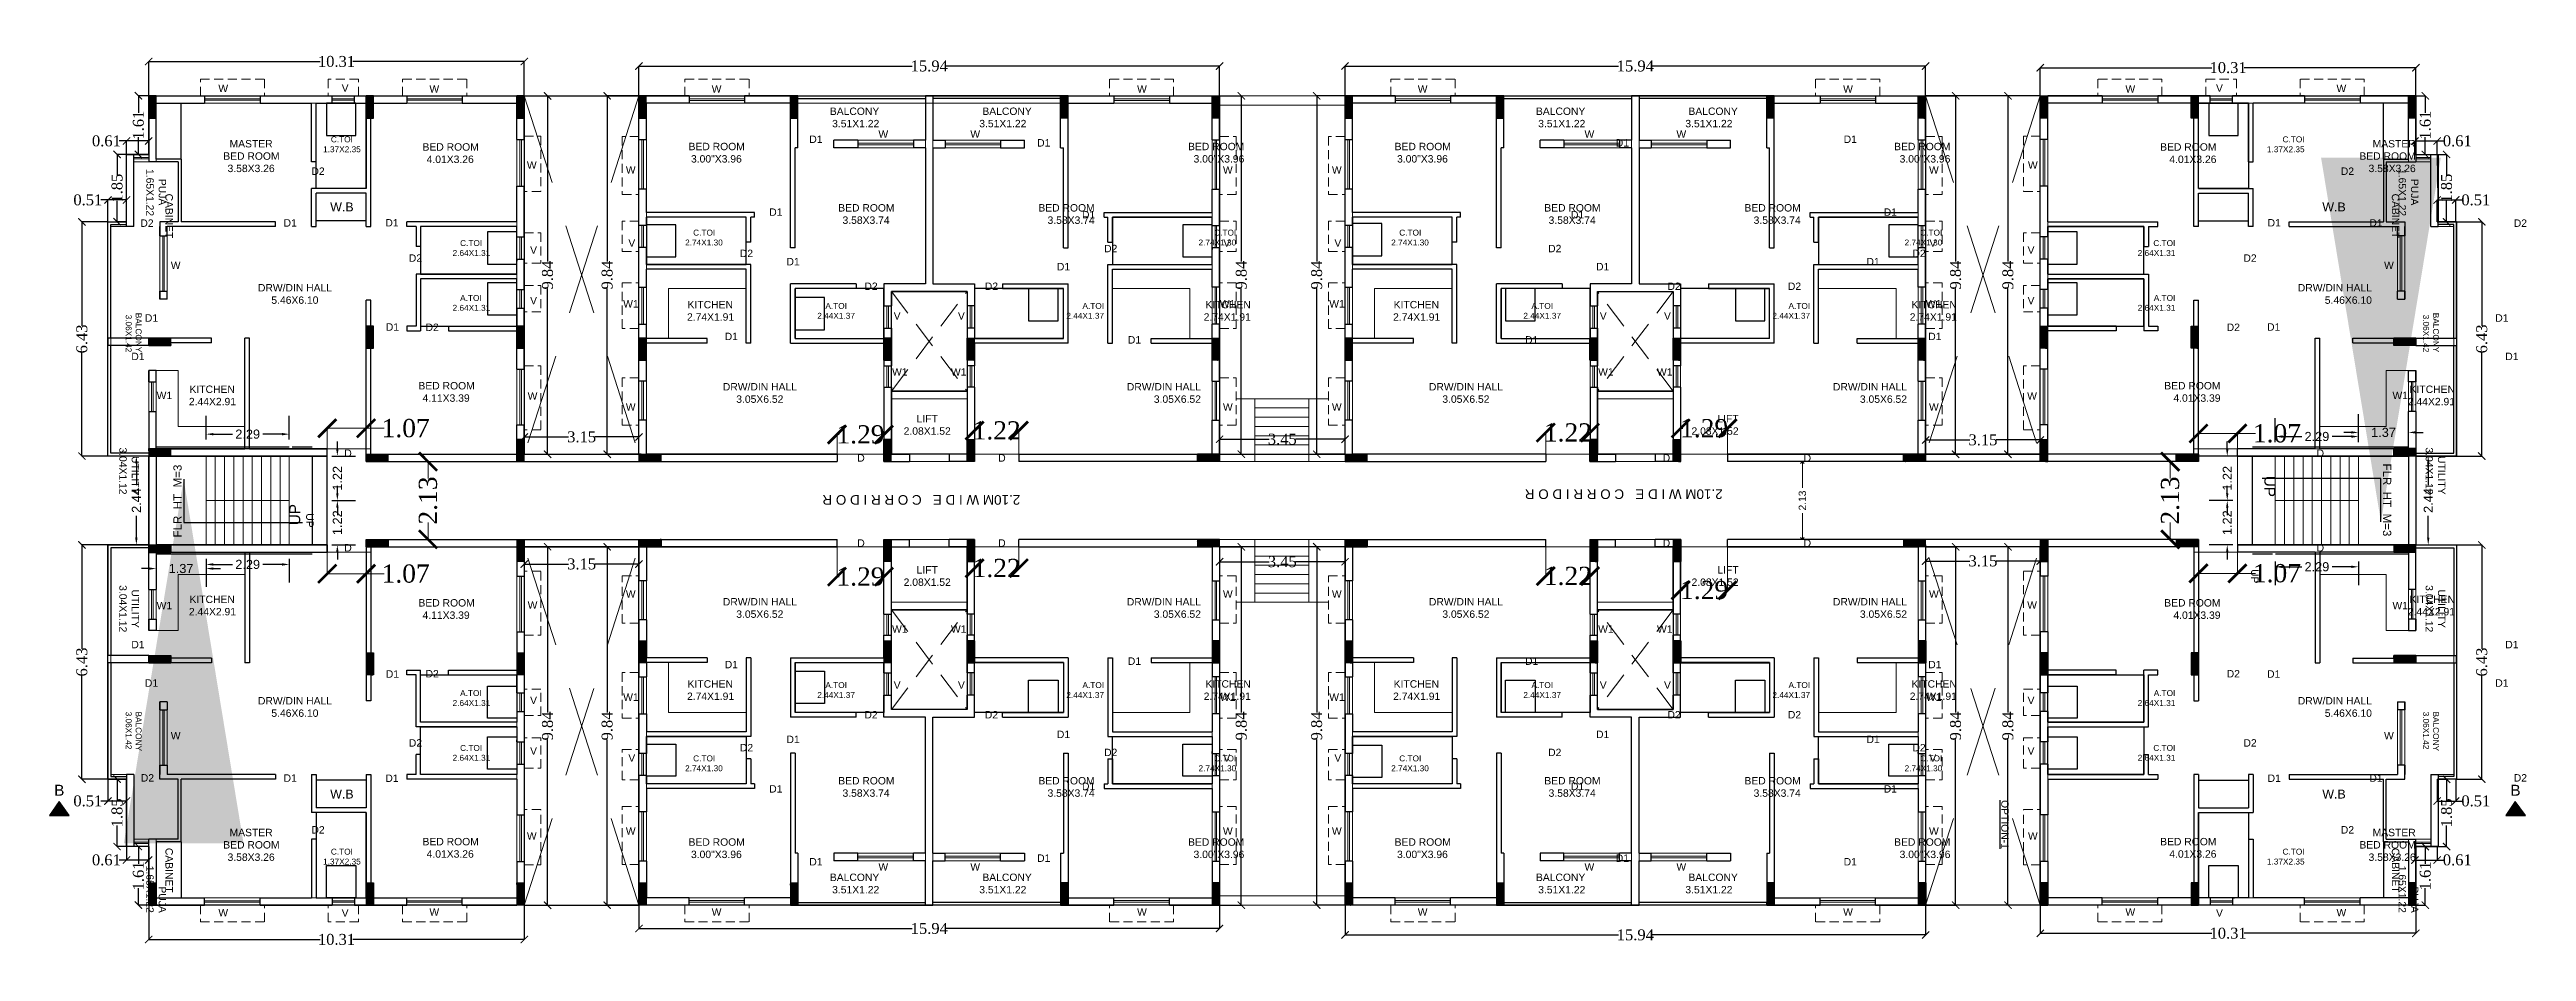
# Model space of a CAD drawing. Header units: metres. Extents: x 0 to 63445, y 32357 to 32804.
# Drawn here: x 63168.2 to 63236.2, y 32692.7 to 32717.5 of the extents above; entities that cross this region are included whole.
import ezdxf

# ---------------------------------------------------------------- set-up
doc = ezdxf.new("R2010")
doc.units = ezdxf.units.M
doc.header["$MEASUREMENT"] = 0
doc.header["$PDMODE"] = 34
doc.header["$PDSIZE"] = -10
for name, pattern in [('CONTINULUS', [0]), ('DASHED', [0.75, 0.5, -0.25]), ('DASHED2', [0.375, 0.25, -0.125])]:
    doc.linetypes.add(name, pattern=pattern)
doc.layers.get('0').update_dxf_attribs({"lineweight": 25})
doc.layers.add('BLK_1_FLR_2_BATH', color=3, linetype='Continuous', plot=False)
doc.layers.add('BLK_1_FLR_2_WATER_CLOSET', color=2, linetype='Continuous', plot=False)
for name, color, linetype, lineweight in [('BLK_1_FLR_2_BLT_UP_AREA', 14, 'DASHED', 9), ('BLK_1_FLR_2_BLT_UP_AREA_DEDUCT', 41, 'DASHED', 9), ('BLK_1_FLR_2_CARPET_AREA', 7, 'Continuous', 0), ('BLK_1_FLR_2_EXIT_WIDTH_DOOR', 7, 'Continuous', 0), ('BLK_1_FLR_2_EXIT_WIDTH_STAIR', 7, 'Continuous', 0), ('BLK_1_FLR_2_LIFT_1', 1, 'DASHED', 9), ('BLK_1_FLR_2_LIFT_2', 1, 'DASHED', 9), ('BLK_1_FLR_2_LIFT_3', 1, 'DASHED', 9), ('BLK_1_FLR_2_LIFT_4', 1, 'DASHED', 9), ('BLK_1_FLR_2_STAIR_1_FLIGHT_1', 7, 'Continuous', 0), ('BLK_1_FLR_2_STAIR_1_FLIGHT_2', 7, 'Continuous', 0), ('BLK_1_FLR_2_STAIR_1_LANDING_1', 7, 'Continuous', 0), ('BLK_1_FLR_2_STAIR_2', 7, 'Continuous', 0), ('BLK_1_FLR_2_STAIR_2_FLIGHT_2', 7, 'Continuous', 0), ('BLK_1_FLR_2_STAIR_2_LANDING_1', 7, 'Continuous', 0), ('BLK_1_FLR_2_UNITFA', 7, 'Continuous', 0), ('COLUMN', 1, 'Continuous', 30), ('DIM', 56, 'Continuous', 20), ('elev', 252, 'Continuous', 20), ('hatch', 251, 'Continuous', 20), ('PASSAGE_DOUBLELOADED', 7, 'Continuous', 20), ('STEPS', 114, 'Continuous', 20), ('TEXT-2', 65, 'Continuous', 18), ('wall', 7, 'Continuous', 30), ('window', 154, 'Continuous', 9)]:
    doc.layers.add(name, color=color, linetype=linetype, lineweight=lineweight)
doc.layers.add('BLK_1_FLR_2_STAIR_1', color=7, linetype='Continuous', true_color=0xffffff, plot=False)
doc.layers.add('BLK_1_FLR_2_STAIR_2_FLIGHT_1', color=7, linetype='Continuous', lineweight=0, true_color=0xffffff)
doc.layers.add('text', color=65, linetype='Continuous')
doc.styles.add('Arial', font='arial.ttf', dxfattribs={"height": 0.2})
doc.styles.add('AutoDCRFont', font='arial.ttf')
doc.styles.add('PreDCRFont', font='arial.ttf', dxfattribs={"height": 0.25})
doc.styles.add('small int', font='arial.ttf', dxfattribs={"height": 18})
doc.styles.get("Standard").update_dxf_attribs({"font": 'arial.ttf', "height": 0.4})
doc.styles.add('style2', font='arial.ttf', dxfattribs={"height": 0.25})
doc.styles.add('TNR', font='times.ttf', dxfattribs={"height": 0.5})
doc.dimstyles.new('ARCHANA', dxfattribs={"dimscale": 0, "dimtxt": 0.5, "dimasz": 0.5, "dimexe": 0, "dimexo": 0, "dimgap": 0, "dimtad": 0, "dimzin": 0, "dimdsep": 46, "dimtxsty": 'TNR', "dimblk": 'ARCHTICK', "dimcen": 0.09, "dimclrd": 36, "dimclre": 36, "dimclrt": 7, "dimadec": 0, "dimazin": 0, "dimtfac": 1, "dimtofl": 0, "dimtmove": 0, "dimatfit": 3, "dimldrblk": 'ARCHTICK', "dimfxl": 1, "dimfrac": 2, "dimtolj": 1, "dimtzin": 0, "dimlwd": -1, "dimlwe": -1, "dimarcsym": 0})
doc.dimstyles.new('Copy of Standard2', dxfattribs={"dimtxt": 0.25, "dimasz": 0.2, "dimexe": 0.5, "dimexo": 0.3, "dimgap": 0.09, "dimtad": 0, "dimtoh": 1, "dimzin": 0, "dimdsep": 46, "dimtxsty": 'PreDCRFont', "dimcen": 0.025, "dimdle": 0.1, "dimadec": 0, "dimazin": 0, "dimtfac": 1, "dimtofl": 0, "dimtmove": 2, "dimatfit": 3, "dimfxl": 0.18, "dimtolj": 1, "dimtzin": 0, "dimarcsym": 0})
doc.dimstyles.new('INT DIM', dxfattribs={"dimtxt": 0.3, "dimasz": 0.1, "dimexe": 0.18, "dimexo": 0.0625, "dimgap": 0.09, "dimtad": 0, "dimzin": 0, "dimdsep": 46, "dimtxsty": 'style2', "dimblk": 'OPEN90', "dimcen": 0.09, "dimse1": 1, "dimse2": 1, "dimclrd": 250, "dimclrt": 256, "dimadec": 0, "dimazin": 0, "dimtfac": 1, "dimtofl": 0, "dimtmove": 0, "dimatfit": 3, "dimfxl": 0.18, "dimtolj": 1, "dimtzin": 0, "dimlwd": -1, "dimarcsym": 0})
doc.dimstyles.new('STD', dxfattribs={"dimtxt": 10, "dimasz": 10, "dimexe": 0, "dimexo": 0, "dimgap": 0.09, "dimtad": 0, "dimdec": 0, "dimzin": 0, "dimdsep": 46, "dimlunit": 4, "dimtxsty": 'small int', "dimcen": 0.09, "dimclrd": 75, "dimclre": 75, "dimadec": 0, "dimazin": 0, "dimtfac": 1, "dimtdec": 0, "dimtofl": 0, "dimtmove": 0, "dimatfit": 3, "dimfxl": 1, "dimtolj": 1, "dimtzin": 0, "dimarcsym": 0})

msp = doc.modelspace()

# ---------------------------------------------------------------- texts
at = {"linetype": 'Continuous', "style": 'style2'}
for rotation, p in [(270, (63228.9965, 32705.7607)), (90, (63175.0576, 32704.4042))]:
    msp.add_text('UP', height=0.3, rotation=rotation, dxfattribs=at).set_placement(p)
at = {"layer": 'BLK_1_FLR_2_STAIR_1', "insert": (63171.5743, 32706.0664), "char_height": 0.22694, "width": 2.420734, "attachment_point": 3, "rotation": 90}
msp.add_mtext('FLR_HT_M=3', dxfattribs=at)
at = {"layer": 'BLK_1_FLR_2_STAIR_2', "insert": (63232.4799, 32704.0985), "char_height": 0.22694, "width": 2.420734, "attachment_point": 3, "rotation": 270}
msp.add_mtext('FLR_HT_M=3', dxfattribs=at)
at = {"layer": 'text'}
for s, insert, char_height, width, attachment_point in [(' BALCONY\\P3.51X1.22', (63190.9592, 32715.8692), 0.20321, 1.445887, 3), ('\\pi0.00625; BALCONY\\P\\pi0;3.51X1.22', (63193.7051, 32715.8692), 0.203206, 1.445887, 1), (' BALCONY\\P3.51X1.22', (63210.349, 32715.8692), 0.20321, 1.445887, 3), ('\\pi0.00625; BALCONY\\P\\pi0;3.51X1.22', (63213.0949, 32715.8692), 0.203206, 1.445887, 1), ('\\pi2.21513;MASTER \\P\\pi2.04256;BED ROOM\\P\\pi2.15955;3.58X3.26', (63170.9025, 32714.9779), 0.203206, 5.588511, 1), ('\\pi1.94594;C.TOI\\P\\pi1.73203;1.37X2.35', (63173.9535, 32715.077), 0.162565, 4.465728, 1), ('\\pi2.04256;BED ROOM\\P\\pi2.15539;4.01X3.26', (63176.3739, 32714.8894), 0.203206, 5.588511, 1), ('\\pi2.04256;BED ROOM\\P\\pi2.10916;3.00"X3.96', (63183.6796, 32714.9014), 0.203206, 5.588511, 1), ('\\pi2.78953;D1', (63186.2483, 32714.8971), 0.203206, 5.867919, 7), ('\\pi2.78953;D1', (63192.5054, 32714.7986), 0.203206, 5.867919, 7), ('BED ROOM\\P3.00"X3.96', (63200.9847, 32714.9014), 0.20321, 5.588511, 3), ('\\pi2.04256;BED ROOM\\P\\pi2.10916;3.00"X3.96', (63203.0694, 32714.9014), 0.203206, 5.588511, 1), ('D1', (63211.5487, 32714.7986), 0.20321, 5.867919, 9), ('D1', (63217.8059, 32714.8971), 0.20321, 5.867919, 9), ('BED ROOM\\P3.00"X3.96', (63220.3745, 32714.9014), 0.20321, 5.588511, 3), ('BED ROOM\\P4.01X3.26', (63227.6802, 32714.8894), 0.20321, 5.588511, 3), ('C.TOI\\P1.37X2.35', (63230.1006, 32715.077), 0.16256, 4.465728, 3), ('MASTER \\PBED ROOM\\P3.58X3.26', (63233.1517, 32714.9779), 0.20321, 5.588511, 3), ('\\pi2.77095,t6.22545;D2', (63172.5949, 32714.0208), 0.203206, 5.867919, 7), ('\\pt3.4545;D2', (63231.4592, 32714.0208), 0.203206, 5.867919, 9), ('\\pi3.0578;W.B', (63172.8233, 32713.2632), 0.243847, 6.736694, 1), ('\\pi2.78953;D1', (63185.1477, 32712.8968), 0.203206, 5.867919, 7), ('\\pi2.04256;BED ROOM\\P\\pi2.1599;3.58X3.74', (63187.7899, 32713.2183), 0.203206, 5.588511, 1), ('BED ROOM\\P3.58X3.74', (63196.8744, 32713.2183), 0.20321, 5.588511, 3), ('\\pi2.78953;D1', (63193.7371, 32712.8264), 0.203206, 5.867919, 7), ('\\pi2.04256;BED ROOM\\P\\pi2.1599;3.58X3.74', (63207.1797, 32713.2183), 0.203206, 5.588511, 1), ('D1', (63210.317, 32712.8264), 0.20321, 5.867919, 9), ('BED ROOM\\P3.58X3.74', (63216.2643, 32713.2183), 0.20321, 5.588511, 3), ('D1', (63218.9065, 32712.8968), 0.20321, 5.867919, 9), ('W.B', (63231.2308, 32713.2632), 0.24385, 6.736694, 3), ('\\pi3.22095,t6.67545;D2', (63167.4469, 32712.5945), 0.203206, 6.767919, 7), ('\\pi2.78953;D1', (63171.8116, 32712.6011), 0.203206, 5.867919, 7), ('\\pi2.78953;D1', (63174.6063, 32712.6041), 0.203206, 5.867919, 7), ('\\pi1.94594;C.TOI\\P\\pi1.73929;2.64X1.31', (63177.5022, 32712.2289), 0.162565, 4.465728, 1), ('\\pi1.94594;C.TOI\\P\\pi1.72388;2.74X1.30', (63183.9029, 32712.5166), 0.162565, 4.465728, 1), ('C.TOI\\P2.74X1.30', (63200.7614, 32712.5166), 0.16256, 4.465728, 3), ('\\pi1.94594;C.TOI\\P\\pi1.72388;2.74X1.30', (63203.2927, 32712.5166), 0.162565, 4.465728, 1), ('C.TOI\\P2.74X1.30', (63220.1512, 32712.5166), 0.16256, 4.465728, 3), ('C.TOI\\P2.64X1.31', (63226.5519, 32712.2289), 0.16256, 4.465728, 3), ('D1', (63229.4478, 32712.6041), 0.20321, 5.867919, 9), ('D1', (63232.2426, 32712.6011), 0.20321, 5.867919, 9), ('\\pt3.4545;D2', (63236.2078, 32712.5945), 0.203206, 5.867919, 9), ('\\pi2.77095,t6.22545;D2', (63175.2699, 32711.6352), 0.203206, 5.867919, 7), ('\\pi2.77095;D2', (63184.3601, 32711.7651), 0.203206, 5.867919, 7), ('\\pi2.78953;D1', (63185.6215, 32711.5377), 0.203206, 5.867919, 7), ('\\pi2.78953;D1', (63193.048, 32711.4005), 0.203206, 5.867919, 7), ('\\pi2.77095;D2', (63194.3632, 32711.8973), 0.203206, 5.867919, 7), ('D2', (63209.6909, 32711.8973), 0.20321, 5.867919, 9), ('D1', (63211.0061, 32711.4005), 0.20321, 5.867919, 9), ('D1', (63218.4326, 32711.5377), 0.20321, 5.867919, 9), ('D2', (63219.694, 32711.7651), 0.20321, 5.867919, 9), ('\\pt3.4545;D2', (63228.7842, 32711.6352), 0.203206, 5.867919, 9), ('\\pi1.79292;DRW/DIN HALL\\P\\pi2.15976;5.46X6.10', (63172.1045, 32711.0237), 0.203206, 5.588511, 1), ('\\pi2.77095;D2', (63187.78, 32710.8618), 0.203206, 5.867919, 7), ('\\pi2.77095;D2', (63191.0875, 32710.8618), 0.203206, 5.867919, 7), ('D2', (63212.9666, 32710.8618), 0.20321, 5.867919, 9), ('D2', (63216.2741, 32710.8618), 0.20321, 5.867919, 9), ('DRW/DIN HALL\\P5.46X6.10', (63231.9497, 32711.0237), 0.203206, 5.588511, 3), ('\\pi3.13953;D1', (63167.6533, 32709.9908), 0.203206, 6.567919, 7), ('\\pi1.94655;A.TOI\\P\\pi1.73929;2.64X1.31', (63177.5022, 32710.7238), 0.162565, 4.465728, 1), ('\\pi2.1933;KITCHEN\\P\\pi2.17729;2.74X1.91', (63183.5024, 32710.5607), 0.203206, 5.588511, 1), ('\\pi1.94655;A.TOI\\P\\pi1.7236;2.44X1.37', (63187.5325, 32710.5047), 0.162565, 4.465728, 1), ('A.TOI\\P2.44X1.37', (63197.1318, 32710.5047), 0.16256, 4.465728, 3), ('KITCHEN\\P2.74X1.91', (63201.1619, 32710.5607), 0.20321, 5.588511, 3), ('\\pi2.1933;KITCHEN\\P\\pi2.17729;2.74X1.91', (63202.8922, 32710.5607), 0.203206, 5.588511, 1), ('\\pi1.94655;A.TOI\\P\\pi1.7236;2.44X1.37', (63206.9223, 32710.5047), 0.162565, 4.465728, 1), ('A.TOI\\P2.44X1.37', (63216.5217, 32710.5047), 0.16256, 4.465728, 3), ('KITCHEN\\P2.74X1.91', (63220.5518, 32710.5607), 0.20321, 5.588511, 3), ('A.TOI\\P2.64X1.31', (63226.5519, 32710.7238), 0.16256, 4.465728, 3), ('D1', (63235.7009, 32709.9908), 0.20321, 5.867919, 9), ('\\pi2.78953;D1', (63174.6197, 32709.7435), 0.203206, 5.867919, 7), ('\\pi2.77095,t6.22545;D2', (63175.7293, 32709.7358), 0.203206, 5.867919, 7), ('\\pi2.78953;D1', (63183.9262, 32709.4842), 0.203206, 5.867919, 7), ('\\pi2.78953;D1', (63194.9969, 32709.3903), 0.203206, 5.867919, 7), ('D1', (63209.0572, 32709.3903), 0.20321, 5.867919, 9), ('D1', (63220.128, 32709.4842), 0.20321, 5.867919, 9), ('\\pt3.4545;D2', (63228.3248, 32709.7358), 0.203206, 5.867919, 9), ('D1', (63229.4345, 32709.7435), 0.20321, 5.867919, 9), ('\\pi3.23953;D1', (63167.1799, 32708.9358), 0.203206, 6.767919, 7), ('D1', (63235.9743, 32708.9358), 0.20321, 5.867919, 9), ('\\pi2.1933;KITCHEN\\P\\pi2.17729;2.44X2.91', (63169.8233, 32708.2382), 0.203206, 5.588511, 1), ('\\pi2.04256;BED ROOM\\P\\pi2.15511;4.11X3.39', (63176.262, 32708.3346), 0.203206, 5.588511, 1), ('\\pi1.79292;DRW/DIN HALL\\P\\pi2.16052;3.05X6.52', (63184.8713, 32708.3058), 0.203206, 5.588511, 1), ('DRW/DIN HALL\\P3.05X6.52', (63199.793, 32708.3058), 0.203206, 5.588511, 3), ('\\pi1.79292;DRW/DIN HALL\\P\\pi2.16052;3.05X6.52', (63204.2611, 32708.3058), 0.203206, 5.588511, 1), ('DRW/DIN HALL\\P3.05X6.52', (63219.1829, 32708.3058), 0.203206, 5.588511, 3), ('BED ROOM\\P4.01X3.39', (63227.7921, 32708.3346), 0.20321, 5.588511, 3), ('KITCHEN\\P2.44X2.91', (63234.2309, 32708.2382), 0.20321, 5.588511, 3), ('\\pi2.49031;LIFT\\P\\pi2.13332;2.08X1.52', (63189.4954, 32707.4294), 0.203206, 5.537709, 1), ('LIFT\\P2.08X1.52', (63214.5587, 32707.4294), 0.20321, 5.537709, 3), ('\\pi2.84996;D', (63173.4179, 32706.2787), 0.203206, 5.867919, 7), ('\\pi2.84996;D', (63187.5057, 32706.1493), 0.203206, 5.867919, 7), ('\\pi2.84996;D', (63191.3754, 32706.1493), 0.203206, 5.867919, 7), ('D', (63212.6787, 32706.1493), 0.2032, 5.867919, 9), ('D', (63216.5485, 32706.1493), 0.2032, 5.867919, 9), ('D', (63230.6362, 32706.2787), 0.2032, 5.867919, 9), ('\\pi2.84996;D', (63187.5057, 32704.0156), 0.203206, 5.867919, 1), ('\\pi2.84996;D', (63191.3754, 32704.0156), 0.203206, 5.867919, 1), ('D', (63212.6787, 32704.0156), 0.2032, 5.867919, 3), ('D', (63216.5485, 32704.0156), 0.2032, 5.867919, 3), ('\\pi2.84996;D', (63173.4179, 32703.8863), 0.203206, 5.867919, 1), ('D', (63230.6362, 32703.8863), 0.2032, 5.867919, 3), ('\\pi2.49031;LIFT\\P\\pi2.13332;2.08X1.52', (63189.4954, 32702.7355), 0.203206, 5.537709, 7), ('LIFT\\P2.08X1.52', (63214.5587, 32702.7355), 0.20321, 5.537709, 9), ('\\pi2.1933;KITCHEN\\P\\pi2.17729;2.44X2.91', (63169.8233, 32701.9268), 0.203206, 5.588511, 7), ('\\pi2.04256;BED ROOM\\P\\pi2.15511;4.11X3.39', (63176.262, 32701.8303), 0.203206, 5.588511, 7), ('\\pi1.79292;DRW/DIN HALL\\P\\pi2.16052;3.05X6.52', (63184.8713, 32701.8591), 0.203206, 5.588511, 7), ('DRW/DIN HALL\\P3.05X6.52', (63199.793, 32701.8591), 0.203206, 5.588511, 9), ('\\pi1.79292;DRW/DIN HALL\\P\\pi2.16052;3.05X6.52', (63204.2611, 32701.8591), 0.203206, 5.588511, 7), ('DRW/DIN HALL\\P3.05X6.52', (63219.1829, 32701.8591), 0.203206, 5.588511, 9), ('BED ROOM\\P4.01X3.39', (63227.7921, 32701.8303), 0.20321, 5.588511, 9), ('KITCHEN\\P2.44X2.91', (63234.2309, 32701.9268), 0.20321, 5.588511, 9), ('\\pi3.23953;D1', (63167.1799, 32701.2292), 0.203206, 6.767919, 1), ('\\pi2.78953;D1', (63183.9262, 32700.6808), 0.203206, 5.867919, 1), ('\\pi2.78953;D1', (63194.9969, 32700.7746), 0.203206, 5.867919, 1), ('D1', (63209.0572, 32700.7746), 0.20321, 5.867919, 3), ('D1', (63220.128, 32700.6808), 0.20321, 5.867919, 3), ('D1', (63235.9743, 32701.2292), 0.20321, 5.867919, 3), ('\\pi3.13953;D1', (63167.6533, 32700.1742), 0.203206, 6.567919, 1), ('\\pi2.78953;D1', (63174.6197, 32700.4214), 0.203206, 5.867919, 1), ('\\pi2.77095,t6.22545;D2', (63175.7293, 32700.4291), 0.203206, 5.867919, 1), ('\\pi2.1933;KITCHEN\\P\\pi2.17729;2.74X1.91', (63183.5024, 32699.6042), 0.203206, 5.588511, 7), ('\\pi1.94655;A.TOI\\P\\pi1.7236;2.44X1.37', (63187.5325, 32699.6602), 0.162565, 4.465728, 7), ('A.TOI\\P2.44X1.37', (63197.1318, 32699.6602), 0.16256, 4.465728, 9), ('KITCHEN\\P2.74X1.91', (63201.1619, 32699.6042), 0.20321, 5.588511, 9), ('\\pi2.1933;KITCHEN\\P\\pi2.17729;2.74X1.91', (63202.8922, 32699.6042), 0.203206, 5.588511, 7), ('\\pi1.94655;A.TOI\\P\\pi1.7236;2.44X1.37', (63206.9223, 32699.6602), 0.162565, 4.465728, 7), ('A.TOI\\P2.44X1.37', (63216.5217, 32699.6602), 0.16256, 4.465728, 9), ('KITCHEN\\P2.74X1.91', (63220.5518, 32699.6042), 0.20321, 5.588511, 9), ('\\pt3.4545;D2', (63228.3248, 32700.4291), 0.203206, 5.867919, 3), ('D1', (63229.4345, 32700.4214), 0.20321, 5.867919, 3), ('D1', (63235.7009, 32700.1742), 0.20321, 5.867919, 3), ('\\pi1.79292;DRW/DIN HALL\\P\\pi2.15976;5.46X6.10', (63172.1045, 32699.1412), 0.203206, 5.588511, 7), ('\\pi1.94655;A.TOI\\P\\pi1.73929;2.64X1.31', (63177.5022, 32699.4411), 0.162565, 4.465728, 7), ('\\pi2.77095;D2', (63187.78, 32699.3031), 0.203206, 5.867919, 1), ('\\pi2.77095;D2', (63191.0875, 32699.3031), 0.203206, 5.867919, 1), ('D2', (63212.9666, 32699.3031), 0.20321, 5.867919, 3), ('D2', (63216.2741, 32699.3031), 0.20321, 5.867919, 3), ('A.TOI\\P2.64X1.31', (63226.5519, 32699.4411), 0.16256, 4.465728, 9), ('DRW/DIN HALL\\P5.46X6.10', (63231.9497, 32699.1412), 0.203206, 5.588511, 9), ('\\pi2.78953;D1', (63185.6215, 32698.6272), 0.203206, 5.867919, 1), ('\\pi2.78953;D1', (63193.048, 32698.7644), 0.203206, 5.867919, 1), ('D1', (63211.0061, 32698.7644), 0.20321, 5.867919, 3), ('D1', (63218.4326, 32698.6272), 0.20321, 5.867919, 3), ('\\pi2.77095,t6.22545;D2', (63175.2699, 32698.5297), 0.203206, 5.867919, 1), ('\\pi1.94594;C.TOI\\P\\pi1.73929;2.64X1.31', (63177.5022, 32697.936), 0.162565, 4.465728, 7), ('\\pi1.94594;C.TOI\\P\\pi1.72388;2.74X1.30', (63183.9029, 32697.6484), 0.162565, 4.465728, 7), ('\\pi2.77095;D2', (63184.3601, 32698.3999), 0.203206, 5.867919, 1), ('\\pi2.77095;D2', (63194.3632, 32698.2677), 0.203206, 5.867919, 1), ('C.TOI\\P2.74X1.30', (63200.7614, 32697.6484), 0.16256, 4.465728, 9), ('\\pi1.94594;C.TOI\\P\\pi1.72388;2.74X1.30', (63203.2927, 32697.6484), 0.162565, 4.465728, 7), ('D2', (63209.6909, 32698.2677), 0.20321, 5.867919, 3), ('C.TOI\\P2.74X1.30', (63220.1512, 32697.6484), 0.16256, 4.465728, 9), ('D2', (63219.694, 32698.3999), 0.20321, 5.867919, 3), ('C.TOI\\P2.64X1.31', (63226.5519, 32697.936), 0.16256, 4.465728, 9), ('\\pt3.4545;D2', (63228.7842, 32698.5297), 0.203206, 5.867919, 3), ('\\pi3.22095,t6.67545;D2', (63167.4603, 32697.5704), 0.203206, 6.767919, 1), ('\\pi2.78953;D1', (63171.8116, 32697.5639), 0.203206, 5.867919, 1), ('\\pi2.78953;D1', (63174.6063, 32697.5608), 0.203206, 5.867919, 1), ('\\pi2.78953;D1', (63185.1477, 32697.2682), 0.203206, 5.867919, 1), ('\\pi2.04256;BED ROOM\\P\\pi2.1599;3.58X3.74', (63187.7899, 32696.9466), 0.203206, 5.588511, 7), ('BED ROOM\\P3.58X3.74', (63196.8744, 32696.9466), 0.20321, 5.588511, 9), ('\\pi2.78953;D1', (63193.7371, 32697.3386), 0.203206, 5.867919, 1), ('\\pi2.04256;BED ROOM\\P\\pi2.1599;3.58X3.74', (63207.1797, 32696.9466), 0.203206, 5.588511, 7), ('D1', (63210.317, 32697.3386), 0.20321, 5.867919, 3), ('BED ROOM\\P3.58X3.74', (63216.2643, 32696.9466), 0.20321, 5.588511, 9), ('D1', (63218.9065, 32697.2682), 0.20321, 5.867919, 3), ('D1', (63229.4478, 32697.5608), 0.20321, 5.867919, 3), ('D1', (63232.2426, 32697.5639), 0.20321, 5.867919, 3), ('\\pt3.4545;D2', (63236.2078, 32697.5704), 0.203206, 5.867919, 3), ('\\pi3.0578;W.B', (63172.8233, 32696.9018), 0.243847, 6.736694, 7), ('W.B', (63231.2308, 32696.9018), 0.24385, 6.736694, 9), ('\\pi2.21513;MASTER \\P\\pi2.04256;BED ROOM\\P\\pi2.15955;3.58X3.26', (63170.9025, 32695.187), 0.203206, 5.588511, 7), ('\\pi2.77095,t6.22545;D2', (63172.5949, 32696.1441), 0.203206, 5.867919, 1), ('\\pi2.04256;BED ROOM\\P\\pi2.15539;4.01X3.26', (63176.3739, 32695.2756), 0.203206, 5.588511, 7), ('BED ROOM\\P4.01X3.26', (63227.6802, 32695.2756), 0.20321, 5.588511, 9), ('\\pt3.4545;D2', (63231.4592, 32696.1441), 0.203206, 5.867919, 3), ('MASTER \\PBED ROOM\\P3.58X3.26', (63233.1517, 32695.187), 0.20321, 5.588511, 9), ('\\pi1.94594;C.TOI\\P\\pi1.73203;1.37X2.35', (63173.9535, 32695.0879), 0.162565, 4.465728, 7), ('\\pi2.04256;BED ROOM\\P\\pi2.10916;3.00"X3.96', (63183.6796, 32695.2636), 0.203206, 5.588511, 7), ('\\pi2.78953;D1', (63186.2483, 32695.2678), 0.203206, 5.867919, 1), ('\\pi2.78953;D1', (63192.5054, 32695.3663), 0.203206, 5.867919, 1), ('BED ROOM\\P3.00"X3.96', (63200.9847, 32695.2636), 0.20321, 5.588511, 9), ('\\pi2.04256;BED ROOM\\P\\pi2.10916;3.00"X3.96', (63203.0694, 32695.2636), 0.203206, 5.588511, 7), ('D1', (63211.5487, 32695.3663), 0.20321, 5.867919, 3), ('D1', (63217.8059, 32695.2678), 0.20321, 5.867919, 3), ('BED ROOM\\P3.00"X3.96', (63220.3745, 32695.2636), 0.20321, 5.588511, 9), ('C.TOI\\P1.37X2.35', (63230.1006, 32695.0879), 0.16256, 4.465728, 9), (' BALCONY\\P3.51X1.22', (63190.9592, 32694.2957), 0.20321, 1.445887, 9), ('\\pi0.00625; BALCONY\\P\\pi0;3.51X1.22', (63193.7051, 32694.2957), 0.203206, 1.445887, 7), (' BALCONY\\P3.51X1.22', (63210.349, 32694.2957), 0.20321, 1.445887, 9), ('\\pi0.00625; BALCONY\\P\\pi0;3.51X1.22', (63213.0949, 32694.2957), 0.203206, 1.445887, 7)]:
    msp.add_mtext(s, dxfattribs=dict(at, insert=insert, char_height=char_height, width=width, attachment_point=attachment_point))
for s, insert, char_height, width, attachment_point, rotation in [('\\pi2.49093;PUJA\\P\\pi2.21877;1.65X1.22', (63170.8291, 32716.4017), 0.203206, 5.68602, 7, 270), ('\\pi2.49093;PUJA\\P\\pi2.21877;1.65X1.22', (63233.225, 32716.4017), 0.203206, 5.68602, 1, 270), ('CABINET', (63171.5602, 32712.2772), 0.20321, 5.893319, 3, 270), ('CABINET', (63232.4939, 32712.2772), 0.20321, 5.893319, 9, 270), (' BALCONY\\P3.06X1.42', (63170.2644, 32709.1502), 0.16256, 4.470808, 9, 270), (' BALCONY\\P3.06X1.42', (63233.7898, 32709.1502), 0.16256, 4.470808, 3, 270), ('UTILITY\\P3.04X1.12', (63170.0877, 32705.2454), 0.20321, 5.588511, 9, 270), ('UTILITY\\P3.04X1.12', (63233.9664, 32705.2454), 0.20321, 5.588511, 3, 270), ('2.10M W I D E   C O R R I D O R', (63208.6868, 32705.3921), 0.264168, 7.000896, 9, 180), ('\\pi2.62711;UP', (63175.2181, 32707.3596), 0.203206, 5.613911, 7, 270), ('2.10M W I D E   C O R R I D O R', (63189.397, 32705.2347), 0.264168, 6.900896, 9, 180), ('\\pi2.27813;UTILITY\\P\\pi2.16052;3.04X1.12', (63170.0877, 32704.9196), 0.203206, 5.588511, 7, 270), ('UP', (63228.836, 32702.8054), 0.20321, 5.613911, 3, 270), ('\\pi2.27813;UTILITY\\P\\pi2.16052;3.04X1.12', (63233.9664, 32704.9196), 0.203206, 5.588511, 1, 270), ('\\pi1.66205; BALCONY\\P\\pi1.72842;3.06X1.42', (63170.2644, 32701.0147), 0.162565, 4.470808, 7, 270), ('\\pi1.66205; BALCONY\\P\\pi1.72842;3.06X1.42', (63233.7898, 32701.0147), 0.162565, 4.470808, 1, 270), ('{\\LOPTION-1}', (63221.9747, 32695.5195), 0.203206, 6.24893, 3, 270), ('\\pi2.34141;CABINET', (63171.5602, 32697.8878), 0.203206, 5.893319, 1, 270), ('\\pi2.34141;CABINET', (63232.4939, 32697.8878), 0.203206, 5.893319, 7, 270), ('PUJA\\P1.65X1.22', (63170.8291, 32693.7632), 0.20321, 5.68602, 9, 270), ('PUJA\\P1.65X1.22', (63233.225, 32693.7632), 0.20321, 5.68602, 3, 270)]:
    msp.add_mtext(s, dxfattribs=dict(at, insert=insert, char_height=char_height, width=width, attachment_point=attachment_point, rotation=rotation))
at = {"layer": 'TEXT-2', "style": 'AutoDCRFont'}
for s, insert, char_height, width, attachment_point in [('W', (63173.0773, 32716.4961), 0.2032, 0.183842, 3), ('V', (63176.3855, 32716.506), 0.2032, 0.183842, 3), ('W', (63178.8736, 32716.481), 0.2032, 0.183842, 3), ('W', (63186.6253, 32716.4799), 0.2032, 0.183842, 3), ('W', (63198.039, 32716.4799), 0.2032, 0.183842, 1), ('W', (63206.0151, 32716.4799), 0.2032, 0.183842, 3), ('W', (63217.4288, 32716.4799), 0.2032, 0.183842, 1), ('W', (63225.1805, 32716.481), 0.2032, 0.183842, 1), ('V', (63227.6686, 32716.506), 0.2032, 0.183842, 1), ('W', (63230.9769, 32716.4961), 0.2032, 0.183842, 1), ('W', (63191.2039, 32715.2411), 0.2032, 0.183842, 3), ('W', (63193.4604, 32715.2411), 0.2032, 0.183842, 1), ('W', (63210.5937, 32715.2411), 0.2032, 0.183842, 3), ('W', (63212.8503, 32715.2411), 0.2032, 0.183842, 1), ('W', (63181.5505, 32714.3907), 0.2032, 0.183842, 3), ('W', (63184.2675, 32714.2591), 0.2032, 0.183842, 3), ('W', (63200.3968, 32714.2591), 0.2032, 0.183842, 1), ('W', (63203.6573, 32714.2591), 0.2032, 0.183842, 3), ('W', (63219.7866, 32714.2591), 0.2032, 0.183842, 1), ('W', (63222.5037, 32714.3907), 0.2032, 0.183842, 1), ('V', (63184.2576, 32712.2519), 0.2032, 0.183842, 3), ('V', (63200.4067, 32712.2519), 0.2032, 0.183842, 1), ('V', (63203.6474, 32712.2519), 0.2032, 0.183842, 3), ('V', (63219.7965, 32712.2519), 0.2032, 0.183842, 1), ('W', (63171.7715, 32711.6414), 0.2032, 0.183842, 3), ('V', (63181.5604, 32712.0585), 0.2032, 0.183842, 3), ('V', (63222.4937, 32712.0585), 0.2032, 0.183842, 1), ('W', (63232.2827, 32711.6414), 0.2032, 0.183842, 1), ('V', (63181.5604, 32710.671), 0.2032, 0.183842, 3), ('W1', (63184.352, 32710.5834), 0.20321, 0.183842, 3), ('V', (63191.545, 32710.2506), 0.2032, 0.183842, 3), ('V', (63193.1193, 32710.2506), 0.2032, 0.183842, 1), ('W1', (63200.3123, 32710.5834), 0.20321, 0.183842, 1), ('W1', (63203.7418, 32710.5834), 0.20321, 0.183842, 3), ('V', (63210.9348, 32710.2506), 0.2032, 0.183842, 3), ('V', (63212.5091, 32710.2506), 0.2032, 0.183842, 1), ('W1', (63219.7022, 32710.5834), 0.20321, 0.183842, 1), ('V', (63222.4937, 32710.671), 0.2032, 0.183842, 1), ('W1', (63171.5405, 32708.0676), 0.20321, 0.183842, 3), ('W1', (63191.7366, 32708.7137), 0.20321, 0.183842, 3), ('W1', (63192.9277, 32708.7137), 0.20321, 0.183842, 1), ('W1', (63211.1264, 32708.7137), 0.20321, 0.183842, 3), ('W1', (63212.3175, 32708.7137), 0.20321, 0.183842, 1), ('W1', (63232.5136, 32708.0676), 0.20321, 0.183842, 1), ('W', (63181.5712, 32708.0537), 0.2032, 0.183842, 3), ('W', (63184.2675, 32707.751), 0.2032, 0.183842, 3), ('W', (63200.3968, 32707.751), 0.2032, 0.183842, 1), ('W', (63203.6573, 32707.751), 0.2032, 0.183842, 3), ('W', (63219.7866, 32707.751), 0.2032, 0.183842, 1), ('W', (63222.483, 32708.0537), 0.2032, 0.183842, 1), ('W1', (63171.5405, 32702.0974), 0.20321, 0.183842, 9), ('W', (63181.5712, 32702.1112), 0.2032, 0.183842, 9), ('W', (63184.2675, 32702.414), 0.2032, 0.183842, 9), ('W', (63200.3968, 32702.414), 0.2032, 0.183842, 7), ('W', (63203.6573, 32702.414), 0.2032, 0.183842, 9), ('W', (63219.7866, 32702.414), 0.2032, 0.183842, 7), ('W', (63222.483, 32702.1112), 0.2032, 0.183842, 7), ('W1', (63232.5136, 32702.0974), 0.20321, 0.183842, 7), ('W1', (63191.7366, 32701.4513), 0.20321, 0.183842, 9), ('W1', (63192.9277, 32701.4513), 0.20321, 0.183842, 7), ('W1', (63211.1264, 32701.4513), 0.20321, 0.183842, 9), ('W1', (63212.3175, 32701.4513), 0.20321, 0.183842, 7), ('V', (63191.545, 32699.9143), 0.2032, 0.183842, 9), ('V', (63193.1193, 32699.9143), 0.2032, 0.183842, 7), ('V', (63210.9348, 32699.9143), 0.2032, 0.183842, 9), ('V', (63212.5091, 32699.9143), 0.2032, 0.183842, 7), ('V', (63181.5604, 32699.494), 0.2032, 0.183842, 9), ('W1', (63184.352, 32699.5815), 0.20321, 0.183842, 9), ('W1', (63200.3123, 32699.5815), 0.20321, 0.183842, 7), ('W1', (63203.7418, 32699.5815), 0.20321, 0.183842, 9), ('W1', (63219.7022, 32699.5815), 0.20321, 0.183842, 7), ('V', (63222.4937, 32699.494), 0.2032, 0.183842, 7), ('W', (63171.7715, 32698.5236), 0.2032, 0.183842, 9), ('W', (63232.2827, 32698.5236), 0.2032, 0.183842, 7), ('V', (63181.5604, 32698.1064), 0.2032, 0.183842, 9), ('V', (63184.2576, 32697.9131), 0.2032, 0.183842, 9), ('V', (63200.4067, 32697.9131), 0.2032, 0.183842, 7), ('V', (63203.6474, 32697.9131), 0.2032, 0.183842, 9), ('V', (63219.7965, 32697.9131), 0.2032, 0.183842, 7), ('V', (63222.4937, 32698.1064), 0.2032, 0.183842, 7), ('B', (63168.302, 32697.279), 0.3, 0.271413, 1), ('B', (63235.7535, 32697.279), 0.3, 0.271413, 1), ('W', (63181.5505, 32695.7743), 0.2032, 0.183842, 9), ('W', (63184.2675, 32695.9059), 0.2032, 0.183842, 9), ('W', (63200.3968, 32695.9059), 0.2032, 0.183842, 7), ('W', (63203.6573, 32695.9059), 0.2032, 0.183842, 9), ('W', (63219.7866, 32695.9059), 0.2032, 0.183842, 7), ('W', (63222.5037, 32695.7743), 0.2032, 0.183842, 7), ('W', (63191.2039, 32694.9238), 0.2032, 0.183842, 9), ('W', (63193.4604, 32694.9238), 0.2032, 0.183842, 7), ('W', (63210.5937, 32694.9238), 0.2032, 0.183842, 9), ('W', (63212.8503, 32694.9238), 0.2032, 0.183842, 7), ('W', (63173.0773, 32693.6688), 0.2032, 0.183842, 9), ('V', (63176.3855, 32693.6589), 0.2032, 0.183842, 9), ('W', (63178.8736, 32693.684), 0.2032, 0.183842, 9), ('W', (63186.6253, 32693.6851), 0.2032, 0.183842, 9), ('W', (63198.039, 32693.6851), 0.2032, 0.183842, 7), ('W', (63206.0151, 32693.6851), 0.2032, 0.183842, 9), ('W', (63217.4288, 32693.6851), 0.2032, 0.183842, 7), ('W', (63225.1805, 32693.684), 0.2032, 0.183842, 7), ('V', (63227.6686, 32693.6589), 0.2032, 0.183842, 7), ('W', (63230.9769, 32693.6688), 0.2032, 0.183842, 7)]:
    msp.add_mtext(s, dxfattribs=dict(at, insert=insert, char_height=char_height, width=width, attachment_point=attachment_point))

# ---------------------------------------------------------------- blocks, each defined once
blk = doc.blocks.new('*D373')
at = {"layer": 'BLK_1_FLR_2_STAIR_1_FLIGHT_1', "color": 0, "linetype": 'Continuous', "lineweight": -2, "transparency": 16777216}
for p, q in [((63172.472, 32703.477), (63172.472, 32702.827)), ((63172.672, 32703.327), (63173.198, 32703.327)), ((63174.558, 32703.327), (63174.032, 32703.327)), ((63174.758, 32703.477), (63174.758, 32702.827))]:
    blk.add_line(p, q, dxfattribs=at)
at = {"layer": 'BLK_1_FLR_2_STAIR_1_FLIGHT_1', "color": 0, "linetype": 'Continuous', "transparency": 16777216}
for points in [[(63172.672, 32703.36), (63172.672, 32703.294), (63172.472, 32703.327)], [(63174.558, 32703.36), (63174.558, 32703.294), (63174.758, 32703.327)]]:
    blk.add_solid(points, dxfattribs=at)
at = {"layer": 'Defpoints', "color": 0, "linetype": 'Continuous', "transparency": 16777216}
for p in [(63172.472, 32703.863), (63174.758, 32703.863), (63174.758, 32703.327)]:
    blk.add_point(p, dxfattribs=at)
at = {"layer": 'BLK_1_FLR_2_STAIR_1_FLIGHT_1', "color": 0, "linetype": 'Continuous', "transparency": 16777216, "insert": (63173.615, 32703.327), "char_height": 0.25, "attachment_point": 5, "style": 'PreDCRFont'}
blk.add_mtext('\\A1;2.29', dxfattribs=at)
blk = doc.blocks.new('*D374')
at = {"layer": 'BLK_1_FLR_2_STAIR_1_FLIGHT_1', "color": 0, "linetype": 'Continuous', "lineweight": -2, "transparency": 16777216}
for p, q in [((63176.077, 32705.282), (63176.077, 32705.482)), ((63175.927, 32705.082), (63176.577, 32705.082)), ((63175.927, 32703.863), (63176.577, 32703.863)), ((63176.077, 32703.663), (63176.077, 32703.463))]:
    blk.add_line(p, q, dxfattribs=at)
at = {"layer": 'BLK_1_FLR_2_STAIR_1_FLIGHT_1', "color": 0, "linetype": 'Continuous', "transparency": 16777216}
for points in [[(63176.044, 32705.282), (63176.111, 32705.282), (63176.077, 32705.082)], [(63176.044, 32703.663), (63176.111, 32703.663), (63176.077, 32703.863)]]:
    blk.add_solid(points, dxfattribs=at)
at = {"layer": 'Defpoints', "color": 0, "linetype": 'Continuous', "transparency": 16777216}
for p in [(63174.758, 32705.082), (63176.077, 32705.082), (63174.758, 32703.863)]:
    blk.add_point(p, dxfattribs=at)
at = {"layer": 'BLK_1_FLR_2_STAIR_1_FLIGHT_1', "color": 0, "linetype": 'Continuous', "transparency": 16777216, "insert": (63176.077, 32704.473), "char_height": 0.25, "attachment_point": 5, "rotation": 90, "style": 'PreDCRFont'}
blk.add_mtext('\\A1;1.22', dxfattribs=at)
blk = doc.blocks.new('*D375')
at = {"layer": 'BLK_1_FLR_2_STAIR_1_FLIGHT_2', "color": 0, "linetype": 'Continuous', "lineweight": -2, "transparency": 16777216}
for p, q in [((63172.472, 32706.753), (63172.472, 32707.403)), ((63174.758, 32706.753), (63174.758, 32707.403)), ((63172.672, 32706.903), (63173.198, 32706.903)), ((63174.558, 32706.903), (63174.032, 32706.903))]:
    blk.add_line(p, q, dxfattribs=at)
at = {"layer": 'BLK_1_FLR_2_STAIR_1_FLIGHT_2', "color": 0, "linetype": 'Continuous', "transparency": 16777216}
for points in [[(63172.672, 32706.936), (63172.672, 32706.87), (63172.472, 32706.903)], [(63174.558, 32706.936), (63174.558, 32706.87), (63174.758, 32706.903)]]:
    blk.add_solid(points, dxfattribs=at)
at = {"layer": 'Defpoints', "color": 0, "linetype": 'Continuous', "transparency": 16777216}
for p in [(63174.758, 32706.903), (63172.472, 32706.302), (63174.758, 32706.302)]:
    blk.add_point(p, dxfattribs=at)
at = {"layer": 'BLK_1_FLR_2_STAIR_1_FLIGHT_2', "color": 0, "linetype": 'Continuous', "transparency": 16777216, "insert": (63173.615, 32706.903), "char_height": 0.25, "attachment_point": 5, "style": 'PreDCRFont'}
blk.add_mtext('\\A1;2.29', dxfattribs=at)
blk = doc.blocks.new('*D376')
at = {"layer": 'BLK_1_FLR_2_STAIR_1_FLIGHT_2', "color": 0, "linetype": 'Continuous', "lineweight": -2, "transparency": 16777216}
for p, q in [((63175.927, 32706.302), (63176.577, 32706.302)), ((63176.077, 32706.502), (63176.077, 32706.702)), ((63175.927, 32705.082), (63176.577, 32705.082)), ((63176.077, 32704.882), (63176.077, 32704.682))]:
    blk.add_line(p, q, dxfattribs=at)
at = {"layer": 'BLK_1_FLR_2_STAIR_1_FLIGHT_2', "color": 0, "linetype": 'Continuous', "transparency": 16777216}
for points in [[(63176.044, 32706.502), (63176.111, 32706.502), (63176.077, 32706.302)], [(63176.044, 32704.882), (63176.111, 32704.882), (63176.077, 32705.082)]]:
    blk.add_solid(points, dxfattribs=at)
at = {"layer": 'Defpoints', "color": 0, "linetype": 'Continuous', "transparency": 16777216}
for p in [(63175.358, 32706.302), (63176.077, 32706.302), (63174.758, 32705.082)]:
    blk.add_point(p, dxfattribs=at)
at = {"layer": 'BLK_1_FLR_2_STAIR_1_FLIGHT_2', "color": 0, "linetype": 'Continuous', "transparency": 16777216, "insert": (63176.077, 32705.692), "char_height": 0.25, "attachment_point": 5, "rotation": 90, "style": 'PreDCRFont'}
blk.add_mtext('\\A1;1.22', dxfattribs=at)
blk = doc.blocks.new('*D377')
at = {"layer": 'BLK_1_FLR_2_STAIR_1_LANDING_1', "color": 0, "lineweight": -2, "transparency": 16777216}
for p, q in [((63171.1, 32703.364), (63171.1, 32702.714)), ((63172.472, 32703.364), (63172.472, 32702.714)), ((63170.9, 32703.214), (63170.7, 32703.214)), ((63172.672, 32703.214), (63172.872, 32703.214))]:
    blk.add_line(p, q, dxfattribs=at)
at = {"layer": 'BLK_1_FLR_2_STAIR_1_LANDING_1', "color": 0, "transparency": 16777216}
for points in [[(63170.9, 32703.247), (63170.9, 32703.18), (63171.1, 32703.214)], [(63172.672, 32703.247), (63172.672, 32703.18), (63172.472, 32703.214)]]:
    blk.add_solid(points, dxfattribs=at)
at = {"layer": 'Defpoints', "color": 0, "transparency": 16777216}
for p in [(63171.1, 32703.863), (63172.472, 32703.863), (63171.1, 32703.214)]:
    blk.add_point(p, dxfattribs=at)
at = {"layer": 'BLK_1_FLR_2_STAIR_1_LANDING_1', "color": 0, "transparency": 16777216, "insert": (63171.786, 32703.214), "char_height": 0.25, "attachment_point": 5, "style": 'PreDCRFont'}
blk.add_mtext('\\A1;1.37', dxfattribs=at)
blk = doc.blocks.new('*D378')
at = {"layer": 'BLK_1_FLR_2_STAIR_1_LANDING_1', "color": 0, "lineweight": -2, "transparency": 16777216}
for p, q in [((63170.708, 32706.302), (63170.058, 32706.302)), ((63170.558, 32706.102), (63170.558, 32705.499)), ((63170.558, 32704.063), (63170.558, 32704.666)), ((63170.708, 32703.863), (63170.058, 32703.863))]:
    blk.add_line(p, q, dxfattribs=at)
at = {"layer": 'BLK_1_FLR_2_STAIR_1_LANDING_1', "color": 0, "transparency": 16777216}
for points in [[(63170.524, 32706.102), (63170.591, 32706.102), (63170.558, 32706.302)], [(63170.524, 32704.063), (63170.591, 32704.063), (63170.558, 32703.863)]]:
    blk.add_solid(points, dxfattribs=at)
at = {"layer": 'Defpoints', "color": 0, "transparency": 16777216}
for p in [(63170.558, 32706.302), (63171.1, 32706.302), (63171.1, 32703.863)]:
    blk.add_point(p, dxfattribs=at)
at = {"layer": 'BLK_1_FLR_2_STAIR_1_LANDING_1', "color": 0, "transparency": 16777216, "insert": (63170.558, 32705.082), "char_height": 0.25, "attachment_point": 5, "rotation": 90, "style": 'PreDCRFont'}
blk.add_mtext('\\A1;2.44', dxfattribs=at)
blk = doc.blocks.new('*D415')
at = {"layer": 'BLK_1_FLR_2_STAIR_2_FLIGHT_1', "color": 0, "linetype": 'Continuous', "lineweight": -2, "transparency": 16777216}
for p, q in [((63229.296, 32706.688), (63229.296, 32707.338)), ((63229.496, 32706.838), (63230.022, 32706.838)), ((63231.382, 32706.838), (63230.856, 32706.838)), ((63231.582, 32706.688), (63231.582, 32707.338))]:
    blk.add_line(p, q, dxfattribs=at)
at = {"layer": 'BLK_1_FLR_2_STAIR_2_FLIGHT_1', "color": 0, "linetype": 'Continuous', "transparency": 16777216}
for points in [[(63229.496, 32706.871), (63229.496, 32706.804), (63229.296, 32706.838)], [(63231.382, 32706.871), (63231.382, 32706.804), (63231.582, 32706.838)]]:
    blk.add_solid(points, dxfattribs=at)
at = {"layer": 'Defpoints', "color": 0, "linetype": 'Continuous', "transparency": 16777216}
for p in [(63229.296, 32706.838), (63229.296, 32706.302), (63231.582, 32706.302)]:
    blk.add_point(p, dxfattribs=at)
at = {"layer": 'BLK_1_FLR_2_STAIR_2_FLIGHT_1', "color": 0, "linetype": 'Continuous', "transparency": 16777216, "insert": (63230.439, 32706.838), "char_height": 0.25, "attachment_point": 5, "style": 'PreDCRFont'}
blk.add_mtext('\\A1;2.29', dxfattribs=at)
blk = doc.blocks.new('*D416')
at = {"layer": 'BLK_1_FLR_2_STAIR_2_FLIGHT_1', "color": 0, "linetype": 'Continuous', "lineweight": -2, "transparency": 16777216}
for p, q in [((63228.127, 32706.302), (63227.477, 32706.302)), ((63227.977, 32706.502), (63227.977, 32706.702)), ((63228.127, 32705.082), (63227.477, 32705.082)), ((63227.977, 32704.882), (63227.977, 32704.682))]:
    blk.add_line(p, q, dxfattribs=at)
at = {"layer": 'BLK_1_FLR_2_STAIR_2_FLIGHT_1', "color": 0, "linetype": 'Continuous', "transparency": 16777216}
for points in [[(63227.943, 32706.502), (63228.01, 32706.502), (63227.977, 32706.302)], [(63227.943, 32704.882), (63228.01, 32704.882), (63227.977, 32705.082)]]:
    blk.add_solid(points, dxfattribs=at)
at = {"layer": 'Defpoints', "color": 0, "linetype": 'Continuous', "transparency": 16777216}
for p in [(63229.296, 32706.302), (63227.977, 32705.082), (63229.296, 32705.082)]:
    blk.add_point(p, dxfattribs=at)
at = {"layer": 'BLK_1_FLR_2_STAIR_2_FLIGHT_1', "color": 0, "linetype": 'Continuous', "transparency": 16777216, "insert": (63227.977, 32705.692), "char_height": 0.25, "attachment_point": 5, "rotation": 90, "style": 'PreDCRFont'}
blk.add_mtext('\\A1;1.22', dxfattribs=at)
blk = doc.blocks.new('*D417')
at = {"layer": 'BLK_1_FLR_2_STAIR_2_FLIGHT_2', "color": 0, "linetype": 'Continuous', "lineweight": -2, "transparency": 16777216}
for p, q in [((63229.296, 32703.412), (63229.296, 32702.762)), ((63231.582, 32703.412), (63231.582, 32702.762)), ((63229.496, 32703.262), (63230.022, 32703.262)), ((63231.382, 32703.262), (63230.856, 32703.262))]:
    blk.add_line(p, q, dxfattribs=at)
at = {"layer": 'BLK_1_FLR_2_STAIR_2_FLIGHT_2', "color": 0, "linetype": 'Continuous', "transparency": 16777216}
for points in [[(63229.496, 32703.295), (63229.496, 32703.229), (63229.296, 32703.262)], [(63231.382, 32703.295), (63231.382, 32703.229), (63231.582, 32703.262)]]:
    blk.add_solid(points, dxfattribs=at)
at = {"layer": 'Defpoints', "color": 0, "linetype": 'Continuous', "transparency": 16777216}
for p in [(63229.296, 32703.863), (63231.582, 32703.863), (63229.296, 32703.262)]:
    blk.add_point(p, dxfattribs=at)
at = {"layer": 'BLK_1_FLR_2_STAIR_2_FLIGHT_2', "color": 0, "linetype": 'Continuous', "transparency": 16777216, "insert": (63230.439, 32703.262), "char_height": 0.25, "attachment_point": 5, "style": 'PreDCRFont'}
blk.add_mtext('\\A1;2.29', dxfattribs=at)
blk = doc.blocks.new('*D418')
at = {"layer": 'BLK_1_FLR_2_STAIR_2_FLIGHT_2', "color": 0, "linetype": 'Continuous', "lineweight": -2, "transparency": 16777216}
for p, q in [((63227.977, 32705.282), (63227.977, 32705.482)), ((63228.127, 32705.082), (63227.477, 32705.082)), ((63228.127, 32703.863), (63227.477, 32703.863)), ((63227.977, 32703.663), (63227.977, 32703.463))]:
    blk.add_line(p, q, dxfattribs=at)
at = {"layer": 'BLK_1_FLR_2_STAIR_2_FLIGHT_2', "color": 0, "linetype": 'Continuous', "transparency": 16777216}
for points in [[(63227.943, 32705.282), (63228.01, 32705.282), (63227.977, 32705.082)], [(63227.943, 32703.663), (63228.01, 32703.663), (63227.977, 32703.863)]]:
    blk.add_solid(points, dxfattribs=at)
at = {"layer": 'Defpoints', "color": 0, "linetype": 'Continuous', "transparency": 16777216}
for p in [(63229.296, 32705.082), (63227.977, 32703.863), (63228.696, 32703.863)]:
    blk.add_point(p, dxfattribs=at)
at = {"layer": 'BLK_1_FLR_2_STAIR_2_FLIGHT_2', "color": 0, "linetype": 'Continuous', "transparency": 16777216, "insert": (63227.977, 32704.473), "char_height": 0.25, "attachment_point": 5, "rotation": 90, "style": 'PreDCRFont'}
blk.add_mtext('\\A1;1.22', dxfattribs=at)
blk = doc.blocks.new('*D419')
at = {"layer": 'BLK_1_FLR_2_STAIR_2_LANDING_1', "color": 0, "lineweight": -2, "transparency": 16777216}
for p, q in [((63231.582, 32706.801), (63231.582, 32707.451)), ((63232.954, 32706.801), (63232.954, 32707.451)), ((63231.382, 32706.951), (63231.182, 32706.951)), ((63233.154, 32706.951), (63233.354, 32706.951))]:
    blk.add_line(p, q, dxfattribs=at)
at = {"layer": 'BLK_1_FLR_2_STAIR_2_LANDING_1', "color": 0, "transparency": 16777216}
for points in [[(63231.382, 32706.985), (63231.382, 32706.918), (63231.582, 32706.951)], [(63233.154, 32706.985), (63233.154, 32706.918), (63232.954, 32706.951)]]:
    blk.add_solid(points, dxfattribs=at)
at = {"layer": 'Defpoints', "color": 0, "transparency": 16777216}
for p in [(63232.954, 32706.951), (63231.582, 32706.302), (63232.954, 32706.302)]:
    blk.add_point(p, dxfattribs=at)
at = {"layer": 'BLK_1_FLR_2_STAIR_2_LANDING_1', "color": 0, "transparency": 16777216, "insert": (63232.268, 32706.951), "char_height": 0.25, "attachment_point": 5, "style": 'PreDCRFont'}
blk.add_mtext('\\A1;1.37', dxfattribs=at)
blk = doc.blocks.new('*D420')
at = {"layer": 'BLK_1_FLR_2_STAIR_2_LANDING_1', "color": 0, "lineweight": -2, "transparency": 16777216}
for p, q in [((63233.346, 32706.302), (63233.996, 32706.302)), ((63233.496, 32706.102), (63233.496, 32705.499)), ((63233.496, 32704.063), (63233.496, 32704.666)), ((63233.346, 32703.863), (63233.996, 32703.863))]:
    blk.add_line(p, q, dxfattribs=at)
at = {"layer": 'BLK_1_FLR_2_STAIR_2_LANDING_1', "color": 0, "transparency": 16777216}
for points in [[(63233.463, 32706.102), (63233.53, 32706.102), (63233.496, 32706.302)], [(63233.463, 32704.063), (63233.53, 32704.063), (63233.496, 32703.863)]]:
    blk.add_solid(points, dxfattribs=at)
at = {"layer": 'Defpoints', "color": 0, "transparency": 16777216}
for p in [(63232.954, 32706.302), (63232.954, 32703.863), (63233.496, 32703.863)]:
    blk.add_point(p, dxfattribs=at)
at = {"layer": 'BLK_1_FLR_2_STAIR_2_LANDING_1', "color": 0, "transparency": 16777216, "insert": (63233.496, 32705.082), "char_height": 0.25, "attachment_point": 5, "rotation": 90, "style": 'PreDCRFont'}
blk.add_mtext('\\A1;2.44', dxfattribs=at)
blk = doc.blocks.new('A$C7D115503')
at = {"layer": 'COLUMN', "ltscale": 3}
h = blk.add_hatch(dxfattribs=at)
h.set_pattern_fill('ANSI31', color=256, style=0)
h.paths.add_polyline_path([(-14.4, -11.6), (-6.4, -11.6), (-6.4, 12.4), (-14.4, 12.4)])
at = {"layer": 'COLUMN', "ltscale": 0.05}
for p, q in [((-14.4, 12.4), (-6.4, 12.4)), ((-14.4, 12.4), (-14.4, -11.6)), ((-6.4, 12.4), (-6.4, -11.6)), ((-6.4, -11.6), (-14.4, -11.6))]:
    blk.add_line(p, q, dxfattribs=at)
blk = doc.blocks.new('_ArchTick')
at = {"color": 0, "linetype": 'ByBlock', "const_width": 0.15}
blk.add_lwpolyline([(-0.5, -0.5), (0.5, 0.5)], dxfattribs=at)
blk = doc.blocks.new('*D720')
at = {"layer": 'Defpoints', "color": 0, "ltscale": 0.5, "transparency": 16777216}
for p in [(63169.062, 32712.732), (63169.778, 32712.732), (63169.778, 32706.302)]:
    blk.add_point(p, dxfattribs=at)
at = {"layer": 'wall', "color": 36, "ltscale": 0.5, "transparency": 16777216}
for p, q in [((63169.778, 32712.732), (63169.062, 32712.732)), ((63169.062, 32712.732), (63169.062, 32709.877)), ((63169.062, 32706.302), (63169.062, 32709.157)), ((63169.778, 32706.302), (63169.062, 32706.302))]:
    blk.add_line(p, q, dxfattribs=at)
at = {"layer": 'wall', "color": 36, "ltscale": 0.5, "transparency": 16777216, "xscale": 0.2, "yscale": 0.2, "zscale": 0.2}
for p, rotation in [((63169.062, 32712.732), 90), ((63169.062, 32706.302), 270)]:
    blk.add_blockref('_ArchTick', p, dxfattribs=dict(at, rotation=rotation))
at = {"layer": 'wall', "color": 7, "ltscale": 0.5, "transparency": 16777216, "insert": (63169.062, 32709.517), "char_height": 0.5, "attachment_point": 5, "rotation": 90, "style": 'TNR'}
blk.add_mtext('\\A1;{\\H0.6x;6.43}', dxfattribs=at)
blk = doc.blocks.new('*D721')
at = {"layer": 'Defpoints', "color": 0, "ltscale": 0.5, "transparency": 16777216}
for p in [(63169.778, 32713.332), (63169.778, 32712.732), (63170.288, 32712.732)]:
    blk.add_point(p, dxfattribs=at)
at = {"layer": 'wall', "color": 36, "ltscale": 0.5, "transparency": 16777216}
for p, q in [((63169.778, 32713.332), (63169.578, 32713.332)), ((63169.778, 32712.732), (63169.778, 32713.332)), ((63170.288, 32713.332), (63169.778, 32713.332)), ((63170.288, 32712.732), (63170.288, 32713.332))]:
    blk.add_line(p, q, dxfattribs=at)
at = {"layer": 'wall', "color": 36, "ltscale": 0.5, "transparency": 16777216, "xscale": 0.2, "yscale": 0.2, "zscale": 0.2, "rotation": 180}
blk.add_blockref('_ArchTick', (63169.778, 32713.332), dxfattribs=at)
at = {"layer": 'wall', "color": 36, "ltscale": 0.5, "transparency": 16777216, "xscale": 0.2, "yscale": 0.2, "zscale": 0.2}
blk.add_blockref('_ArchTick', (63170.288, 32713.332), dxfattribs=at)
at = {"layer": 'wall', "color": 7, "ltscale": 0.5, "transparency": 16777216, "insert": (63169.225, 32713.332), "char_height": 0.5, "attachment_point": 5, "style": 'TNR'}
blk.add_mtext('\\A1;{\\H0.6x;0.51}', dxfattribs=at)
blk = doc.blocks.new('*D722')
at = {"layer": 'Defpoints', "color": 0, "ltscale": 0.5, "transparency": 16777216}
for p in [(63170.029, 32714.582), (63170.288, 32714.582), (63170.288, 32712.732)]:
    blk.add_point(p, dxfattribs=at)
at = {"layer": 'wall', "color": 36, "ltscale": 0.5, "transparency": 16777216}
for p, q in [((63170.288, 32714.582), (63170.029, 32714.582)), ((63170.029, 32714.582), (63170.029, 32714.004)), ((63170.029, 32712.732), (63170.029, 32713.31)), ((63170.288, 32712.732), (63170.029, 32712.732))]:
    blk.add_line(p, q, dxfattribs=at)
at = {"layer": 'wall', "color": 36, "ltscale": 0.5, "transparency": 16777216, "xscale": 0.2, "yscale": 0.2, "zscale": 0.2}
for p, rotation in [((63170.029, 32714.582), 90), ((63170.029, 32712.732), 270)]:
    blk.add_blockref('_ArchTick', p, dxfattribs=dict(at, rotation=rotation))
at = {"layer": 'wall', "color": 7, "ltscale": 0.5, "transparency": 16777216, "insert": (63170.029, 32713.657), "char_height": 0.5, "attachment_point": 5, "rotation": 90, "style": 'TNR'}
blk.add_mtext('\\A1;{\\H0.6x;1.85}', dxfattribs=at)
blk = doc.blocks.new('*D723')
at = {"layer": 'Defpoints', "color": 0, "ltscale": 0.5, "transparency": 16777216}
for p in [(63170.897, 32714.951), (63170.288, 32714.582), (63170.897, 32714.582)]:
    blk.add_point(p, dxfattribs=at)
at = {"layer": 'wall', "color": 36, "ltscale": 0.5, "transparency": 16777216}
for p, q in [((63170.288, 32714.951), (63170.088, 32714.951)), ((63170.288, 32714.582), (63170.288, 32714.951)), ((63170.897, 32714.951), (63170.288, 32714.951)), ((63170.897, 32714.582), (63170.897, 32714.951))]:
    blk.add_line(p, q, dxfattribs=at)
at = {"layer": 'wall', "color": 36, "ltscale": 0.5, "transparency": 16777216, "xscale": 0.2, "yscale": 0.2, "zscale": 0.2, "rotation": 180}
blk.add_blockref('_ArchTick', (63170.288, 32714.951), dxfattribs=at)
at = {"layer": 'wall', "color": 36, "ltscale": 0.5, "transparency": 16777216, "xscale": 0.2, "yscale": 0.2, "zscale": 0.2}
blk.add_blockref('_ArchTick', (63170.897, 32714.951), dxfattribs=at)
at = {"layer": 'wall', "color": 7, "ltscale": 0.5, "transparency": 16777216, "insert": (63169.735, 32714.951), "char_height": 0.5, "attachment_point": 5, "style": 'TNR'}
blk.add_mtext('\\A1;{\\H0.6x;0.61}', dxfattribs=at)
blk = doc.blocks.new('*D690')
at = {"layer": 'Defpoints', "color": 0, "ltscale": 0.5, "transparency": 16777216}
for p in [(63170.614, 32716.191), (63170.897, 32716.191), (63170.897, 32714.582)]:
    blk.add_point(p, dxfattribs=at)
at = {"layer": 'wall', "color": 36, "ltscale": 0.5, "transparency": 16777216}
for p, q in [((63170.897, 32716.191), (63170.614, 32716.191)), ((63170.614, 32716.191), (63170.614, 32715.721)), ((63170.614, 32714.582), (63170.614, 32715.052)), ((63170.897, 32714.582), (63170.614, 32714.582))]:
    blk.add_line(p, q, dxfattribs=at)
at = {"layer": 'wall', "color": 36, "ltscale": 0.5, "transparency": 16777216, "xscale": 0.2, "yscale": 0.2, "zscale": 0.2}
for p, rotation in [((63170.614, 32716.191), 90), ((63170.614, 32714.582), 270)]:
    blk.add_blockref('_ArchTick', p, dxfattribs=dict(at, rotation=rotation))
at = {"layer": 'wall', "color": 7, "ltscale": 0.5, "transparency": 16777216, "insert": (63170.614, 32715.387), "char_height": 0.5, "attachment_point": 5, "rotation": 90, "style": 'TNR'}
blk.add_mtext('\\A1;{\\H0.6x;1.61}', dxfattribs=at)
blk = doc.blocks.new('*D724')
at = {"layer": 'Defpoints', "color": 0, "ltscale": 0.5, "transparency": 16777216}
for p in [(63181.212, 32717.133), (63170.897, 32716.191), (63181.212, 32716.191)]:
    blk.add_point(p, dxfattribs=at)
at = {"layer": 'wall', "color": 36, "ltscale": 0.5, "transparency": 16777216}
for p, q in [((63170.897, 32716.191), (63170.897, 32717.133)), ((63170.897, 32717.133), (63175.609, 32717.133)), ((63181.212, 32717.133), (63176.5, 32717.133)), ((63181.212, 32716.191), (63181.212, 32717.133))]:
    blk.add_line(p, q, dxfattribs=at)
at = {"layer": 'wall', "color": 36, "ltscale": 0.5, "transparency": 16777216, "xscale": 0.2, "yscale": 0.2, "zscale": 0.2, "rotation": 180}
blk.add_blockref('_ArchTick', (63170.897, 32717.133), dxfattribs=at)
at = {"layer": 'wall', "color": 36, "ltscale": 0.5, "transparency": 16777216, "xscale": 0.2, "yscale": 0.2, "zscale": 0.2}
blk.add_blockref('_ArchTick', (63181.212, 32717.133), dxfattribs=at)
at = {"layer": 'wall', "color": 7, "ltscale": 0.5, "transparency": 16777216, "insert": (63176.054, 32717.133), "char_height": 0.5, "attachment_point": 5, "style": 'TNR'}
blk.add_mtext('\\A1;{\\H0.6x;10.31}', dxfattribs=at)
blk = doc.blocks.new('*D725')
at = {"layer": 'Defpoints', "color": 0, "ltscale": 0.5, "transparency": 16777216}
for p in [(63181.212, 32716.191), (63181.212, 32706.353), (63181.85, 32706.353)]:
    blk.add_point(p, dxfattribs=at)
at = {"layer": 'wall', "color": 36, "ltscale": 0.5, "transparency": 16777216}
for p, q in [((63181.212, 32716.191), (63181.85, 32716.191)), ((63181.85, 32716.191), (63181.85, 32711.643)), ((63181.85, 32706.353), (63181.85, 32710.901)), ((63181.212, 32706.353), (63181.85, 32706.353))]:
    blk.add_line(p, q, dxfattribs=at)
at = {"layer": 'wall', "color": 36, "ltscale": 0.5, "transparency": 16777216, "xscale": 0.2, "yscale": 0.2, "zscale": 0.2}
for p, rotation in [((63181.85, 32716.191), 90), ((63181.85, 32706.353), 270)]:
    blk.add_blockref('_ArchTick', p, dxfattribs=dict(at, rotation=rotation))
at = {"layer": 'wall', "color": 7, "ltscale": 0.5, "transparency": 16777216, "insert": (63181.85, 32711.272), "char_height": 0.5, "attachment_point": 5, "rotation": 90, "style": 'TNR'}
blk.add_mtext('\\A1;{\\H0.6x;9.84}', dxfattribs=at)
blk = doc.blocks.new('*D726')
at = {"layer": 'Defpoints', "color": 0, "ltscale": 0.5, "transparency": 16777216}
for p in [(63184.36, 32706.827), (63181.212, 32706.353), (63184.36, 32706.353)]:
    blk.add_point(p, dxfattribs=at)
at = {"layer": 'wall', "color": 36, "ltscale": 0.5, "transparency": 16777216}
for p, q in [((63181.212, 32706.353), (63181.212, 32706.827)), ((63181.212, 32706.827), (63182.422, 32706.827)), ((63184.36, 32706.827), (63183.15, 32706.827)), ((63184.36, 32706.353), (63184.36, 32706.827))]:
    blk.add_line(p, q, dxfattribs=at)
at = {"layer": 'wall', "color": 36, "ltscale": 0.5, "transparency": 16777216, "xscale": 0.2, "yscale": 0.2, "zscale": 0.2, "rotation": 180}
blk.add_blockref('_ArchTick', (63181.212, 32706.827), dxfattribs=at)
at = {"layer": 'wall', "color": 36, "ltscale": 0.5, "transparency": 16777216, "xscale": 0.2, "yscale": 0.2, "zscale": 0.2}
blk.add_blockref('_ArchTick', (63184.36, 32706.827), dxfattribs=at)
at = {"layer": 'wall', "color": 7, "ltscale": 0.5, "transparency": 16777216, "insert": (63182.786, 32706.827), "char_height": 0.5, "attachment_point": 5, "style": 'TNR'}
blk.add_mtext('\\A1;{\\H0.6x;3.15}', dxfattribs=at)
blk = doc.blocks.new('*D727')
at = {"layer": 'Defpoints', "color": 0, "ltscale": 0.5, "transparency": 16777216}
for p in [(63183.487, 32716.191), (63184.36, 32716.191), (63184.36, 32706.353)]:
    blk.add_point(p, dxfattribs=at)
at = {"layer": 'wall', "color": 36, "ltscale": 0.5, "transparency": 16777216}
for p, q in [((63184.36, 32716.191), (63183.487, 32716.191)), ((63183.487, 32716.191), (63183.487, 32711.643)), ((63183.487, 32706.353), (63183.487, 32710.901)), ((63184.36, 32706.353), (63183.487, 32706.353))]:
    blk.add_line(p, q, dxfattribs=at)
at = {"layer": 'wall', "color": 36, "ltscale": 0.5, "transparency": 16777216, "xscale": 0.2, "yscale": 0.2, "zscale": 0.2}
for p, rotation in [((63183.487, 32716.191), 90), ((63183.487, 32706.353), 270)]:
    blk.add_blockref('_ArchTick', p, dxfattribs=dict(at, rotation=rotation))
at = {"layer": 'wall', "color": 7, "ltscale": 0.5, "transparency": 16777216, "insert": (63183.487, 32711.272), "char_height": 0.5, "attachment_point": 5, "rotation": 90, "style": 'TNR'}
blk.add_mtext('\\A1;{\\H0.6x;9.84}', dxfattribs=at)
blk = doc.blocks.new('*D728')
at = {"layer": 'Defpoints', "color": 0, "ltscale": 0.5, "transparency": 16777216}
for p in [(63200.304, 32716.19), (63200.304, 32706.353), (63200.902, 32706.353)]:
    blk.add_point(p, dxfattribs=at)
at = {"layer": 'wall', "color": 36, "ltscale": 0.5, "transparency": 16777216}
for p, q in [((63200.304, 32716.19), (63200.902, 32716.19)), ((63200.902, 32716.19), (63200.902, 32711.642)), ((63200.902, 32706.353), (63200.902, 32710.9)), ((63200.304, 32706.353), (63200.902, 32706.353))]:
    blk.add_line(p, q, dxfattribs=at)
at = {"layer": 'wall', "color": 36, "ltscale": 0.5, "transparency": 16777216, "xscale": 0.2, "yscale": 0.2, "zscale": 0.2}
for p, rotation in [((63200.902, 32716.19), 90), ((63200.902, 32706.353), 270)]:
    blk.add_blockref('_ArchTick', p, dxfattribs=dict(at, rotation=rotation))
at = {"layer": 'wall', "color": 7, "ltscale": 0.5, "transparency": 16777216, "insert": (63200.902, 32711.271), "char_height": 0.5, "attachment_point": 5, "rotation": 90, "style": 'TNR'}
blk.add_mtext('\\A1;{\\H0.6x;9.84}', dxfattribs=at)
blk = doc.blocks.new('*D729')
at = {"layer": 'Defpoints', "color": 0, "ltscale": 0.5, "transparency": 16777216}
for p in [(63200.304, 32706.764), (63200.304, 32706.353), (63203.75, 32706.353)]:
    blk.add_point(p, dxfattribs=at)
at = {"layer": 'wall', "color": 36, "ltscale": 0.5, "transparency": 16777216}
for p, q in [((63200.304, 32706.353), (63200.304, 32706.764)), ((63200.304, 32706.764), (63201.663, 32706.764)), ((63203.75, 32706.764), (63202.391, 32706.764)), ((63203.75, 32706.353), (63203.75, 32706.764))]:
    blk.add_line(p, q, dxfattribs=at)
at = {"layer": 'wall', "color": 36, "ltscale": 0.5, "transparency": 16777216, "xscale": 0.2, "yscale": 0.2, "zscale": 0.2, "rotation": 180}
blk.add_blockref('_ArchTick', (63200.304, 32706.764), dxfattribs=at)
at = {"layer": 'wall', "color": 36, "ltscale": 0.5, "transparency": 16777216, "xscale": 0.2, "yscale": 0.2, "zscale": 0.2}
blk.add_blockref('_ArchTick', (63203.75, 32706.764), dxfattribs=at)
at = {"layer": 'wall', "color": 7, "ltscale": 0.5, "transparency": 16777216, "insert": (63202.027, 32706.764), "char_height": 0.5, "attachment_point": 5, "style": 'TNR'}
blk.add_mtext('\\A1;{\\H0.6x;3.45}', dxfattribs=at)
blk = doc.blocks.new('*D730')
at = {"layer": 'Defpoints', "color": 0, "ltscale": 0.5, "transparency": 16777216}
for p in [(63202.973, 32716.19), (63203.75, 32716.19), (63203.75, 32706.353)]:
    blk.add_point(p, dxfattribs=at)
at = {"layer": 'wall', "color": 36, "ltscale": 0.5, "transparency": 16777216}
for p, q in [((63203.75, 32716.19), (63202.973, 32716.19)), ((63202.973, 32716.19), (63202.973, 32711.642)), ((63202.973, 32706.353), (63202.973, 32710.9)), ((63203.75, 32706.353), (63202.973, 32706.353))]:
    blk.add_line(p, q, dxfattribs=at)
at = {"layer": 'wall', "color": 36, "ltscale": 0.5, "transparency": 16777216, "xscale": 0.2, "yscale": 0.2, "zscale": 0.2}
for p, rotation in [((63202.973, 32716.19), 90), ((63202.973, 32706.353), 270)]:
    blk.add_blockref('_ArchTick', p, dxfattribs=dict(at, rotation=rotation))
at = {"layer": 'wall', "color": 7, "ltscale": 0.5, "transparency": 16777216, "insert": (63202.973, 32711.271), "char_height": 0.5, "attachment_point": 5, "rotation": 90, "style": 'TNR'}
blk.add_mtext('\\A1;{\\H0.6x;9.84}', dxfattribs=at)
blk = doc.blocks.new('*D731')
at = {"layer": 'Defpoints', "color": 0, "ltscale": 0.5, "transparency": 16777216}
for p in [(63219.694, 32717.008), (63203.75, 32716.19), (63219.694, 32716.19)]:
    blk.add_point(p, dxfattribs=at)
at = {"layer": 'wall', "color": 36, "ltscale": 0.5, "transparency": 16777216}
for p, q in [((63203.75, 32716.19), (63203.75, 32717.008)), ((63203.75, 32717.008), (63211.257, 32717.008)), ((63219.694, 32717.008), (63212.187, 32717.008)), ((63219.694, 32716.19), (63219.694, 32717.008))]:
    blk.add_line(p, q, dxfattribs=at)
at = {"layer": 'wall', "color": 36, "ltscale": 0.5, "transparency": 16777216, "xscale": 0.2, "yscale": 0.2, "zscale": 0.2, "rotation": 180}
blk.add_blockref('_ArchTick', (63203.75, 32717.008), dxfattribs=at)
at = {"layer": 'wall', "color": 36, "ltscale": 0.5, "transparency": 16777216, "xscale": 0.2, "yscale": 0.2, "zscale": 0.2}
blk.add_blockref('_ArchTick', (63219.694, 32717.008), dxfattribs=at)
at = {"layer": 'wall', "color": 7, "ltscale": 0.5, "transparency": 16777216, "insert": (63211.722, 32717.008), "char_height": 0.5, "attachment_point": 5, "style": 'TNR'}
blk.add_mtext('\\A1;{\\H0.6x;15.94}', dxfattribs=at)
blk = doc.blocks.new('*D732')
at = {"layer": 'Defpoints', "color": 0, "ltscale": 0.5, "transparency": 16777216}
for p in [(63219.694, 32716.191), (63219.694, 32706.353), (63220.518, 32706.353)]:
    blk.add_point(p, dxfattribs=at)
at = {"layer": 'wall', "color": 36, "ltscale": 0.5, "transparency": 16777216}
for p, q in [((63219.694, 32716.191), (63220.518, 32716.191)), ((63220.518, 32716.191), (63220.518, 32711.643)), ((63220.518, 32706.353), (63220.518, 32710.901)), ((63219.694, 32706.353), (63220.518, 32706.353))]:
    blk.add_line(p, q, dxfattribs=at)
at = {"layer": 'wall', "color": 36, "ltscale": 0.5, "transparency": 16777216, "xscale": 0.2, "yscale": 0.2, "zscale": 0.2}
for p, rotation in [((63220.518, 32716.191), 90), ((63220.518, 32706.353), 270)]:
    blk.add_blockref('_ArchTick', p, dxfattribs=dict(at, rotation=rotation))
at = {"layer": 'wall', "color": 7, "ltscale": 0.5, "transparency": 16777216, "insert": (63220.518, 32711.272), "char_height": 0.5, "attachment_point": 5, "rotation": 90, "style": 'TNR'}
blk.add_mtext('\\A1;{\\H0.6x;9.84}', dxfattribs=at)
blk = doc.blocks.new('*D733')
at = {"layer": 'Defpoints', "color": 0, "ltscale": 0.5, "transparency": 16777216}
for p in [(63219.694, 32706.744), (63219.694, 32706.353), (63222.843, 32706.353)]:
    blk.add_point(p, dxfattribs=at)
at = {"layer": 'wall', "color": 36, "ltscale": 0.5, "transparency": 16777216}
for p, q in [((63219.694, 32706.353), (63219.694, 32706.744)), ((63219.694, 32706.744), (63220.904, 32706.744)), ((63222.843, 32706.744), (63221.632, 32706.744)), ((63222.843, 32706.353), (63222.843, 32706.744))]:
    blk.add_line(p, q, dxfattribs=at)
at = {"layer": 'wall', "color": 36, "ltscale": 0.5, "transparency": 16777216, "xscale": 0.2, "yscale": 0.2, "zscale": 0.2, "rotation": 180}
blk.add_blockref('_ArchTick', (63219.694, 32706.744), dxfattribs=at)
at = {"layer": 'wall', "color": 36, "ltscale": 0.5, "transparency": 16777216, "xscale": 0.2, "yscale": 0.2, "zscale": 0.2}
blk.add_blockref('_ArchTick', (63222.843, 32706.744), dxfattribs=at)
at = {"layer": 'wall', "color": 7, "ltscale": 0.5, "transparency": 16777216, "insert": (63221.268, 32706.744), "char_height": 0.5, "attachment_point": 5, "style": 'TNR'}
blk.add_mtext('\\A1;{\\H0.6x;3.15}', dxfattribs=at)
blk = doc.blocks.new('*D734')
at = {"layer": 'Defpoints', "color": 0, "ltscale": 0.5, "transparency": 16777216}
for p in [(63221.955, 32716.191), (63222.843, 32716.191), (63222.843, 32706.353)]:
    blk.add_point(p, dxfattribs=at)
at = {"layer": 'wall', "color": 36, "ltscale": 0.5, "transparency": 16777216}
for p, q in [((63222.843, 32716.191), (63221.955, 32716.191)), ((63221.955, 32716.191), (63221.955, 32711.643)), ((63221.955, 32706.353), (63221.955, 32710.901)), ((63222.843, 32706.353), (63221.955, 32706.353))]:
    blk.add_line(p, q, dxfattribs=at)
at = {"layer": 'wall', "color": 36, "ltscale": 0.5, "transparency": 16777216, "xscale": 0.2, "yscale": 0.2, "zscale": 0.2}
for p, rotation in [((63221.955, 32716.191), 90), ((63221.955, 32706.353), 270)]:
    blk.add_blockref('_ArchTick', p, dxfattribs=dict(at, rotation=rotation))
at = {"layer": 'wall', "color": 7, "ltscale": 0.5, "transparency": 16777216, "insert": (63221.955, 32711.272), "char_height": 0.5, "attachment_point": 5, "rotation": 90, "style": 'TNR'}
blk.add_mtext('\\A1;{\\H0.6x;9.84}', dxfattribs=at)
blk = doc.blocks.new('*D735')
at = {"layer": 'Defpoints', "color": 0, "ltscale": 0.5, "transparency": 16777216}
for p in [(63233.157, 32716.963), (63222.843, 32716.191), (63233.157, 32716.191)]:
    blk.add_point(p, dxfattribs=at)
at = {"layer": 'wall', "color": 36, "ltscale": 0.5, "transparency": 16777216}
for p, q in [((63222.843, 32716.191), (63222.843, 32716.963)), ((63222.843, 32716.963), (63227.554, 32716.963)), ((63233.157, 32716.963), (63228.445, 32716.963)), ((63233.157, 32716.191), (63233.157, 32716.963))]:
    blk.add_line(p, q, dxfattribs=at)
at = {"layer": 'wall', "color": 36, "ltscale": 0.5, "transparency": 16777216, "xscale": 0.2, "yscale": 0.2, "zscale": 0.2, "rotation": 180}
blk.add_blockref('_ArchTick', (63222.843, 32716.963), dxfattribs=at)
at = {"layer": 'wall', "color": 36, "ltscale": 0.5, "transparency": 16777216, "xscale": 0.2, "yscale": 0.2, "zscale": 0.2}
blk.add_blockref('_ArchTick', (63233.157, 32716.963), dxfattribs=at)
at = {"layer": 'wall', "color": 7, "ltscale": 0.5, "transparency": 16777216, "insert": (63228, 32716.963), "char_height": 0.5, "attachment_point": 5, "style": 'TNR'}
blk.add_mtext('\\A1;{\\H0.6x;10.31}', dxfattribs=at)
blk = doc.blocks.new('*D691')
at = {"layer": 'Defpoints', "color": 0, "ltscale": 0.5, "transparency": 16777216}
for p in [(63234.251, 32712.732), (63234.967, 32712.732), (63234.251, 32706.302)]:
    blk.add_point(p, dxfattribs=at)
at = {"layer": 'wall', "color": 36, "ltscale": 0.5, "transparency": 16777216}
for p, q in [((63234.251, 32712.732), (63234.967, 32712.732)), ((63234.967, 32712.732), (63234.967, 32709.877)), ((63234.967, 32706.302), (63234.967, 32709.157)), ((63234.251, 32706.302), (63234.967, 32706.302))]:
    blk.add_line(p, q, dxfattribs=at)
at = {"layer": 'wall', "color": 36, "ltscale": 0.5, "transparency": 16777216, "xscale": 0.2, "yscale": 0.2, "zscale": 0.2}
for p, rotation in [((63234.967, 32712.732), 90), ((63234.967, 32706.302), 270)]:
    blk.add_blockref('_ArchTick', p, dxfattribs=dict(at, rotation=rotation))
at = {"layer": 'wall', "color": 7, "ltscale": 0.5, "transparency": 16777216, "insert": (63234.967, 32709.517), "char_height": 0.5, "attachment_point": 5, "rotation": 90, "style": 'TNR'}
blk.add_mtext('\\A1;{\\H0.6x;6.43}', dxfattribs=at)
blk = doc.blocks.new('*D692')
at = {"layer": 'Defpoints', "color": 0, "ltscale": 0.5, "transparency": 16777216}
for p in [(63234.251, 32713.332), (63233.741, 32712.732), (63234.251, 32712.732)]:
    blk.add_point(p, dxfattribs=at)
at = {"layer": 'wall', "color": 36, "ltscale": 0.5, "transparency": 16777216}
for p, q in [((63233.741, 32712.732), (63233.741, 32713.332)), ((63233.741, 32713.332), (63234.251, 32713.332)), ((63234.251, 32712.732), (63234.251, 32713.332)), ((63234.251, 32713.332), (63234.451, 32713.332))]:
    blk.add_line(p, q, dxfattribs=at)
at = {"layer": 'wall', "color": 36, "ltscale": 0.5, "transparency": 16777216, "xscale": 0.2, "yscale": 0.2, "zscale": 0.2, "rotation": 180}
blk.add_blockref('_ArchTick', (63233.741, 32713.332), dxfattribs=at)
at = {"layer": 'wall', "color": 36, "ltscale": 0.5, "transparency": 16777216, "xscale": 0.2, "yscale": 0.2, "zscale": 0.2}
blk.add_blockref('_ArchTick', (63234.251, 32713.332), dxfattribs=at)
at = {"layer": 'wall', "color": 7, "ltscale": 0.5, "transparency": 16777216, "insert": (63234.803, 32713.332), "char_height": 0.5, "attachment_point": 5, "style": 'TNR'}
blk.add_mtext('\\A1;{\\H0.6x;0.51}', dxfattribs=at)
blk = doc.blocks.new('*D693')
at = {"layer": 'Defpoints', "color": 0, "ltscale": 0.5, "transparency": 16777216}
for p in [(63233.741, 32714.582), (63234, 32714.582), (63233.741, 32712.732)]:
    blk.add_point(p, dxfattribs=at)
at = {"layer": 'wall', "color": 36, "ltscale": 0.5, "transparency": 16777216}
for p, q in [((63233.741, 32714.582), (63234, 32714.582)), ((63234, 32714.582), (63234, 32714.004)), ((63234, 32712.732), (63234, 32713.31)), ((63233.741, 32712.732), (63234, 32712.732))]:
    blk.add_line(p, q, dxfattribs=at)
at = {"layer": 'wall', "color": 36, "ltscale": 0.5, "transparency": 16777216, "xscale": 0.2, "yscale": 0.2, "zscale": 0.2}
for p, rotation in [((63234, 32714.582), 90), ((63234, 32712.732), 270)]:
    blk.add_blockref('_ArchTick', p, dxfattribs=dict(at, rotation=rotation))
at = {"layer": 'wall', "color": 7, "ltscale": 0.5, "transparency": 16777216, "insert": (63234, 32713.657), "char_height": 0.5, "attachment_point": 5, "rotation": 90, "style": 'TNR'}
blk.add_mtext('\\A1;{\\H0.6x;1.85}', dxfattribs=at)
blk = doc.blocks.new('*D694')
at = {"layer": 'Defpoints', "color": 0, "ltscale": 0.5, "transparency": 16777216}
for p in [(63233.131, 32714.951), (63233.131, 32714.582), (63233.741, 32714.582)]:
    blk.add_point(p, dxfattribs=at)
at = {"layer": 'wall', "color": 36, "ltscale": 0.5, "transparency": 16777216}
for p, q in [((63233.131, 32714.582), (63233.131, 32714.951)), ((63233.131, 32714.951), (63233.741, 32714.951)), ((63233.741, 32714.582), (63233.741, 32714.951)), ((63233.741, 32714.951), (63233.941, 32714.951))]:
    blk.add_line(p, q, dxfattribs=at)
at = {"layer": 'wall', "color": 36, "ltscale": 0.5, "transparency": 16777216, "xscale": 0.2, "yscale": 0.2, "zscale": 0.2, "rotation": 180}
blk.add_blockref('_ArchTick', (63233.131, 32714.951), dxfattribs=at)
at = {"layer": 'wall', "color": 36, "ltscale": 0.5, "transparency": 16777216, "xscale": 0.2, "yscale": 0.2, "zscale": 0.2}
blk.add_blockref('_ArchTick', (63233.741, 32714.951), dxfattribs=at)
at = {"layer": 'wall', "color": 7, "ltscale": 0.5, "transparency": 16777216, "insert": (63234.294, 32714.951), "char_height": 0.5, "attachment_point": 5, "style": 'TNR'}
blk.add_mtext('\\A1;{\\H0.6x;0.61}', dxfattribs=at)
blk = doc.blocks.new('*D695')
at = {"layer": 'Defpoints', "color": 0, "ltscale": 0.5, "transparency": 16777216}
for p in [(63233.131, 32716.191), (63233.415, 32716.191), (63233.131, 32714.582)]:
    blk.add_point(p, dxfattribs=at)
at = {"layer": 'wall', "color": 36, "ltscale": 0.5, "transparency": 16777216}
for p, q in [((63233.131, 32716.191), (63233.415, 32716.191)), ((63233.415, 32716.191), (63233.415, 32715.721)), ((63233.415, 32714.582), (63233.415, 32715.052)), ((63233.131, 32714.582), (63233.415, 32714.582))]:
    blk.add_line(p, q, dxfattribs=at)
at = {"layer": 'wall', "color": 36, "ltscale": 0.5, "transparency": 16777216, "xscale": 0.2, "yscale": 0.2, "zscale": 0.2}
for p, rotation in [((63233.415, 32716.191), 90), ((63233.415, 32714.582), 270)]:
    blk.add_blockref('_ArchTick', p, dxfattribs=dict(at, rotation=rotation))
at = {"layer": 'wall', "color": 7, "ltscale": 0.5, "transparency": 16777216, "insert": (63233.415, 32715.387), "char_height": 0.5, "attachment_point": 5, "rotation": 90, "style": 'TNR'}
blk.add_mtext('\\A1;{\\H0.6x;1.61}', dxfattribs=at)
blk = doc.blocks.new('*D696')
at = {"layer": 'Defpoints', "color": 0, "ltscale": 0.5, "transparency": 16777216}
for p in [(63169.778, 32703.863), (63169.062, 32697.433), (63169.778, 32697.433)]:
    blk.add_point(p, dxfattribs=at)
at = {"layer": 'wall', "color": 36, "ltscale": 0.5, "transparency": 16777216}
for p, q in [((63169.778, 32703.863), (63169.062, 32703.863)), ((63169.062, 32703.863), (63169.062, 32701.008)), ((63169.062, 32697.433), (63169.062, 32700.288)), ((63169.778, 32697.433), (63169.062, 32697.433))]:
    blk.add_line(p, q, dxfattribs=at)
at = {"layer": 'wall', "color": 36, "ltscale": 0.5, "transparency": 16777216, "xscale": 0.2, "yscale": 0.2, "zscale": 0.2}
for p, rotation in [((63169.062, 32703.863), 90), ((63169.062, 32697.433), 270)]:
    blk.add_blockref('_ArchTick', p, dxfattribs=dict(at, rotation=rotation))
at = {"layer": 'wall', "color": 7, "ltscale": 0.5, "transparency": 16777216, "insert": (63169.062, 32700.648), "char_height": 0.5, "attachment_point": 5, "rotation": 90, "style": 'TNR'}
blk.add_mtext('\\A1;{\\H0.6x;6.43}', dxfattribs=at)
blk = doc.blocks.new('*D697')
at = {"layer": 'Defpoints', "color": 0, "ltscale": 0.5, "transparency": 16777216}
for p in [(63169.778, 32697.433), (63170.288, 32697.433), (63169.778, 32696.833)]:
    blk.add_point(p, dxfattribs=at)
at = {"layer": 'wall', "color": 36, "ltscale": 0.5, "transparency": 16777216}
for p, q in [((63169.778, 32697.433), (63169.778, 32696.833)), ((63170.288, 32697.433), (63170.288, 32696.833)), ((63169.778, 32696.833), (63169.578, 32696.833)), ((63170.288, 32696.833), (63169.778, 32696.833))]:
    blk.add_line(p, q, dxfattribs=at)
at = {"layer": 'wall', "color": 36, "ltscale": 0.5, "transparency": 16777216, "xscale": 0.2, "yscale": 0.2, "zscale": 0.2, "rotation": 180}
blk.add_blockref('_ArchTick', (63169.778, 32696.833), dxfattribs=at)
at = {"layer": 'wall', "color": 36, "ltscale": 0.5, "transparency": 16777216, "xscale": 0.2, "yscale": 0.2, "zscale": 0.2}
blk.add_blockref('_ArchTick', (63170.288, 32696.833), dxfattribs=at)
at = {"layer": 'wall', "color": 7, "ltscale": 0.5, "transparency": 16777216, "insert": (63169.225, 32696.833), "char_height": 0.5, "attachment_point": 5, "style": 'TNR'}
blk.add_mtext('\\A1;{\\H0.6x;0.51}', dxfattribs=at)
blk = doc.blocks.new('*D698')
at = {"layer": 'Defpoints', "color": 0, "ltscale": 0.5, "transparency": 16777216}
for p in [(63170.288, 32697.433), (63170.029, 32695.583), (63170.288, 32695.583)]:
    blk.add_point(p, dxfattribs=at)
at = {"layer": 'wall', "color": 36, "ltscale": 0.5, "transparency": 16777216}
for p, q in [((63170.288, 32697.433), (63170.029, 32697.433)), ((63170.029, 32697.433), (63170.029, 32696.855)), ((63170.029, 32695.583), (63170.029, 32696.161)), ((63170.288, 32695.583), (63170.029, 32695.583))]:
    blk.add_line(p, q, dxfattribs=at)
at = {"layer": 'wall', "color": 36, "ltscale": 0.5, "transparency": 16777216, "xscale": 0.2, "yscale": 0.2, "zscale": 0.2}
for p, rotation in [((63170.029, 32697.433), 90), ((63170.029, 32695.583), 270)]:
    blk.add_blockref('_ArchTick', p, dxfattribs=dict(at, rotation=rotation))
at = {"layer": 'wall', "color": 7, "ltscale": 0.5, "transparency": 16777216, "insert": (63170.029, 32696.508), "char_height": 0.5, "attachment_point": 5, "rotation": 90, "style": 'TNR'}
blk.add_mtext('\\A1;{\\H0.6x;1.85}', dxfattribs=at)
blk = doc.blocks.new('*D699')
at = {"layer": 'Defpoints', "color": 0, "ltscale": 0.5, "transparency": 16777216}
for p in [(63170.288, 32695.583), (63170.897, 32695.583), (63170.897, 32695.214)]:
    blk.add_point(p, dxfattribs=at)
at = {"layer": 'wall', "color": 36, "ltscale": 0.5, "transparency": 16777216}
for p, q in [((63170.288, 32695.214), (63170.088, 32695.214)), ((63170.288, 32695.583), (63170.288, 32695.214)), ((63170.897, 32695.214), (63170.288, 32695.214)), ((63170.897, 32695.583), (63170.897, 32695.214))]:
    blk.add_line(p, q, dxfattribs=at)
at = {"layer": 'wall', "color": 36, "ltscale": 0.5, "transparency": 16777216, "xscale": 0.2, "yscale": 0.2, "zscale": 0.2, "rotation": 180}
blk.add_blockref('_ArchTick', (63170.288, 32695.214), dxfattribs=at)
at = {"layer": 'wall', "color": 36, "ltscale": 0.5, "transparency": 16777216, "xscale": 0.2, "yscale": 0.2, "zscale": 0.2}
blk.add_blockref('_ArchTick', (63170.897, 32695.214), dxfattribs=at)
at = {"layer": 'wall', "color": 7, "ltscale": 0.5, "transparency": 16777216, "insert": (63169.735, 32695.214), "char_height": 0.5, "attachment_point": 5, "style": 'TNR'}
blk.add_mtext('\\A1;{\\H0.6x;0.61}', dxfattribs=at)
blk = doc.blocks.new('*D700')
at = {"layer": 'Defpoints', "color": 0, "ltscale": 0.5, "transparency": 16777216}
for p in [(63170.897, 32695.583), (63170.614, 32693.974), (63170.897, 32693.974)]:
    blk.add_point(p, dxfattribs=at)
at = {"layer": 'wall', "color": 36, "ltscale": 0.5, "transparency": 16777216}
for p, q in [((63170.897, 32695.583), (63170.614, 32695.583)), ((63170.614, 32695.583), (63170.614, 32695.113)), ((63170.614, 32693.974), (63170.614, 32694.444)), ((63170.897, 32693.974), (63170.614, 32693.974))]:
    blk.add_line(p, q, dxfattribs=at)
at = {"layer": 'wall', "color": 36, "ltscale": 0.5, "transparency": 16777216, "xscale": 0.2, "yscale": 0.2, "zscale": 0.2}
for p, rotation in [((63170.614, 32695.583), 90), ((63170.614, 32693.974), 270)]:
    blk.add_blockref('_ArchTick', p, dxfattribs=dict(at, rotation=rotation))
at = {"layer": 'wall', "color": 7, "ltscale": 0.5, "transparency": 16777216, "insert": (63170.614, 32694.778), "char_height": 0.5, "attachment_point": 5, "rotation": 90, "style": 'TNR'}
blk.add_mtext('\\A1;{\\H0.6x;1.61}', dxfattribs=at)
blk = doc.blocks.new('*D701')
at = {"layer": 'Defpoints', "color": 0, "ltscale": 0.5, "transparency": 16777216}
for p in [(63170.897, 32693.974), (63181.212, 32693.974), (63181.212, 32693.032)]:
    blk.add_point(p, dxfattribs=at)
at = {"layer": 'wall', "color": 36, "ltscale": 0.5, "transparency": 16777216}
for p, q in [((63170.897, 32693.974), (63170.897, 32693.032)), ((63181.212, 32693.974), (63181.212, 32693.032)), ((63170.897, 32693.032), (63175.609, 32693.032)), ((63181.212, 32693.032), (63176.5, 32693.032))]:
    blk.add_line(p, q, dxfattribs=at)
at = {"layer": 'wall', "color": 36, "ltscale": 0.5, "transparency": 16777216, "xscale": 0.2, "yscale": 0.2, "zscale": 0.2, "rotation": 180}
blk.add_blockref('_ArchTick', (63170.897, 32693.032), dxfattribs=at)
at = {"layer": 'wall', "color": 36, "ltscale": 0.5, "transparency": 16777216, "xscale": 0.2, "yscale": 0.2, "zscale": 0.2}
blk.add_blockref('_ArchTick', (63181.212, 32693.032), dxfattribs=at)
at = {"layer": 'wall', "color": 7, "ltscale": 0.5, "transparency": 16777216, "insert": (63176.054, 32693.032), "char_height": 0.5, "attachment_point": 5, "style": 'TNR'}
blk.add_mtext('\\A1;{\\H0.6x;10.31}', dxfattribs=at)
blk = doc.blocks.new('*D702')
at = {"layer": 'Defpoints', "color": 0, "ltscale": 0.5, "transparency": 16777216}
for p in [(63181.212, 32703.812), (63181.85, 32703.812), (63181.212, 32693.974)]:
    blk.add_point(p, dxfattribs=at)
at = {"layer": 'wall', "color": 36, "ltscale": 0.5, "transparency": 16777216}
for p, q in [((63181.212, 32703.812), (63181.85, 32703.812)), ((63181.85, 32703.812), (63181.85, 32699.264)), ((63181.85, 32693.974), (63181.85, 32698.522)), ((63181.212, 32693.974), (63181.85, 32693.974))]:
    blk.add_line(p, q, dxfattribs=at)
at = {"layer": 'wall', "color": 36, "ltscale": 0.5, "transparency": 16777216, "xscale": 0.2, "yscale": 0.2, "zscale": 0.2}
for p, rotation in [((63181.85, 32703.812), 90), ((63181.85, 32693.974), 270)]:
    blk.add_blockref('_ArchTick', p, dxfattribs=dict(at, rotation=rotation))
at = {"layer": 'wall', "color": 7, "ltscale": 0.5, "transparency": 16777216, "insert": (63181.85, 32698.893), "char_height": 0.5, "attachment_point": 5, "rotation": 90, "style": 'TNR'}
blk.add_mtext('\\A1;{\\H0.6x;9.84}', dxfattribs=at)
blk = doc.blocks.new('*D703')
at = {"layer": 'Defpoints', "color": 0, "ltscale": 0.5, "transparency": 16777216}
for p in [(63181.212, 32703.812), (63184.36, 32703.812), (63184.36, 32703.338)]:
    blk.add_point(p, dxfattribs=at)
at = {"layer": 'wall', "color": 36, "ltscale": 0.5, "transparency": 16777216}
for p, q in [((63181.212, 32703.812), (63181.212, 32703.338)), ((63181.212, 32703.338), (63182.422, 32703.338)), ((63184.36, 32703.338), (63183.15, 32703.338)), ((63184.36, 32703.812), (63184.36, 32703.338))]:
    blk.add_line(p, q, dxfattribs=at)
at = {"layer": 'wall', "color": 36, "ltscale": 0.5, "transparency": 16777216, "xscale": 0.2, "yscale": 0.2, "zscale": 0.2, "rotation": 180}
blk.add_blockref('_ArchTick', (63181.212, 32703.338), dxfattribs=at)
at = {"layer": 'wall', "color": 36, "ltscale": 0.5, "transparency": 16777216, "xscale": 0.2, "yscale": 0.2, "zscale": 0.2}
blk.add_blockref('_ArchTick', (63184.36, 32703.338), dxfattribs=at)
at = {"layer": 'wall', "color": 7, "ltscale": 0.5, "transparency": 16777216, "insert": (63182.786, 32703.338), "char_height": 0.5, "attachment_point": 5, "style": 'TNR'}
blk.add_mtext('\\A1;{\\H0.6x;3.15}', dxfattribs=at)
blk = doc.blocks.new('*D704')
at = {"layer": 'Defpoints', "color": 0, "ltscale": 0.5, "transparency": 16777216}
for p in [(63184.36, 32703.812), (63183.487, 32693.974), (63184.36, 32693.974)]:
    blk.add_point(p, dxfattribs=at)
at = {"layer": 'wall', "color": 36, "ltscale": 0.5, "transparency": 16777216}
for p, q in [((63184.36, 32703.812), (63183.487, 32703.812)), ((63183.487, 32703.812), (63183.487, 32699.264)), ((63183.487, 32693.974), (63183.487, 32698.522)), ((63184.36, 32693.974), (63183.487, 32693.974))]:
    blk.add_line(p, q, dxfattribs=at)
at = {"layer": 'wall', "color": 36, "ltscale": 0.5, "transparency": 16777216, "xscale": 0.2, "yscale": 0.2, "zscale": 0.2}
for p, rotation in [((63183.487, 32703.812), 90), ((63183.487, 32693.974), 270)]:
    blk.add_blockref('_ArchTick', p, dxfattribs=dict(at, rotation=rotation))
at = {"layer": 'wall', "color": 7, "ltscale": 0.5, "transparency": 16777216, "insert": (63183.487, 32698.893), "char_height": 0.5, "attachment_point": 5, "rotation": 90, "style": 'TNR'}
blk.add_mtext('\\A1;{\\H0.6x;9.84}', dxfattribs=at)
blk = doc.blocks.new('*D705')
at = {"layer": 'Defpoints', "color": 0, "ltscale": 0.5, "transparency": 16777216}
for p in [(63184.36, 32693.974), (63200.304, 32693.974), (63200.304, 32693.333)]:
    blk.add_point(p, dxfattribs=at)
at = {"layer": 'wall', "color": 36, "ltscale": 0.5, "transparency": 16777216}
for p, q in [((63184.36, 32693.974), (63184.36, 32693.333)), ((63200.304, 32693.974), (63200.304, 32693.333)), ((63184.36, 32693.333), (63191.867, 32693.333)), ((63200.304, 32693.333), (63192.797, 32693.333))]:
    blk.add_line(p, q, dxfattribs=at)
at = {"layer": 'wall', "color": 36, "ltscale": 0.5, "transparency": 16777216, "xscale": 0.2, "yscale": 0.2, "zscale": 0.2, "rotation": 180}
blk.add_blockref('_ArchTick', (63184.36, 32693.333), dxfattribs=at)
at = {"layer": 'wall', "color": 36, "ltscale": 0.5, "transparency": 16777216, "xscale": 0.2, "yscale": 0.2, "zscale": 0.2}
blk.add_blockref('_ArchTick', (63200.304, 32693.333), dxfattribs=at)
at = {"layer": 'wall', "color": 7, "ltscale": 0.5, "transparency": 16777216, "insert": (63192.332, 32693.333), "char_height": 0.5, "attachment_point": 5, "style": 'TNR'}
blk.add_mtext('\\A1;{\\H0.6x;15.94}', dxfattribs=at)
blk = doc.blocks.new('*D706')
at = {"layer": 'Defpoints', "color": 0, "ltscale": 0.5, "transparency": 16777216}
for p in [(63200.304, 32703.812), (63200.902, 32703.812), (63200.304, 32693.975)]:
    blk.add_point(p, dxfattribs=at)
at = {"layer": 'wall', "color": 36, "ltscale": 0.5, "transparency": 16777216}
for p, q in [((63200.304, 32703.812), (63200.902, 32703.812)), ((63200.902, 32703.812), (63200.902, 32699.265)), ((63200.902, 32693.975), (63200.902, 32698.522)), ((63200.304, 32693.975), (63200.902, 32693.975))]:
    blk.add_line(p, q, dxfattribs=at)
at = {"layer": 'wall', "color": 36, "ltscale": 0.5, "transparency": 16777216, "xscale": 0.2, "yscale": 0.2, "zscale": 0.2}
for p, rotation in [((63200.902, 32703.812), 90), ((63200.902, 32693.975), 270)]:
    blk.add_blockref('_ArchTick', p, dxfattribs=dict(at, rotation=rotation))
at = {"layer": 'wall', "color": 7, "ltscale": 0.5, "transparency": 16777216, "insert": (63200.902, 32698.894), "char_height": 0.5, "attachment_point": 5, "rotation": 90, "style": 'TNR'}
blk.add_mtext('\\A1;{\\H0.6x;9.84}', dxfattribs=at)
blk = doc.blocks.new('*D707')
at = {"layer": 'Defpoints', "color": 0, "ltscale": 0.5, "transparency": 16777216}
for p in [(63200.304, 32703.812), (63200.304, 32703.401), (63203.75, 32703.812)]:
    blk.add_point(p, dxfattribs=at)
at = {"layer": 'wall', "color": 36, "ltscale": 0.5, "transparency": 16777216}
for p, q in [((63200.304, 32703.812), (63200.304, 32703.401)), ((63200.304, 32703.401), (63201.663, 32703.401)), ((63203.75, 32703.401), (63202.391, 32703.401)), ((63203.75, 32703.812), (63203.75, 32703.401))]:
    blk.add_line(p, q, dxfattribs=at)
at = {"layer": 'wall', "color": 36, "ltscale": 0.5, "transparency": 16777216, "xscale": 0.2, "yscale": 0.2, "zscale": 0.2, "rotation": 180}
blk.add_blockref('_ArchTick', (63200.304, 32703.401), dxfattribs=at)
at = {"layer": 'wall', "color": 36, "ltscale": 0.5, "transparency": 16777216, "xscale": 0.2, "yscale": 0.2, "zscale": 0.2}
blk.add_blockref('_ArchTick', (63203.75, 32703.401), dxfattribs=at)
at = {"layer": 'wall', "color": 7, "ltscale": 0.5, "transparency": 16777216, "insert": (63202.027, 32703.401), "char_height": 0.5, "attachment_point": 5, "style": 'TNR'}
blk.add_mtext('\\A1;{\\H0.6x;3.45}', dxfattribs=at)
blk = doc.blocks.new('*D708')
at = {"layer": 'Defpoints', "color": 0, "ltscale": 0.5, "transparency": 16777216}
for p in [(63203.75, 32703.812), (63202.973, 32693.975), (63203.75, 32693.975)]:
    blk.add_point(p, dxfattribs=at)
at = {"layer": 'wall', "color": 36, "ltscale": 0.5, "transparency": 16777216}
for p, q in [((63203.75, 32703.812), (63202.973, 32703.812)), ((63202.973, 32703.812), (63202.973, 32699.265)), ((63202.973, 32693.975), (63202.973, 32698.522)), ((63203.75, 32693.975), (63202.973, 32693.975))]:
    blk.add_line(p, q, dxfattribs=at)
at = {"layer": 'wall', "color": 36, "ltscale": 0.5, "transparency": 16777216, "xscale": 0.2, "yscale": 0.2, "zscale": 0.2}
for p, rotation in [((63202.973, 32703.812), 90), ((63202.973, 32693.975), 270)]:
    blk.add_blockref('_ArchTick', p, dxfattribs=dict(at, rotation=rotation))
at = {"layer": 'wall', "color": 7, "ltscale": 0.5, "transparency": 16777216, "insert": (63202.973, 32698.894), "char_height": 0.5, "attachment_point": 5, "rotation": 90, "style": 'TNR'}
blk.add_mtext('\\A1;{\\H0.6x;9.84}', dxfattribs=at)
blk = doc.blocks.new('*D709')
at = {"layer": 'Defpoints', "color": 0, "ltscale": 0.5, "transparency": 16777216}
for p in [(63203.75, 32693.975), (63219.694, 32693.975), (63219.694, 32693.157)]:
    blk.add_point(p, dxfattribs=at)
at = {"layer": 'wall', "color": 36, "ltscale": 0.5, "transparency": 16777216}
for p, q in [((63203.75, 32693.975), (63203.75, 32693.157)), ((63219.694, 32693.975), (63219.694, 32693.157)), ((63203.75, 32693.157), (63211.257, 32693.157)), ((63219.694, 32693.157), (63212.187, 32693.157))]:
    blk.add_line(p, q, dxfattribs=at)
at = {"layer": 'wall', "color": 36, "ltscale": 0.5, "transparency": 16777216, "xscale": 0.2, "yscale": 0.2, "zscale": 0.2, "rotation": 180}
blk.add_blockref('_ArchTick', (63203.75, 32693.157), dxfattribs=at)
at = {"layer": 'wall', "color": 36, "ltscale": 0.5, "transparency": 16777216, "xscale": 0.2, "yscale": 0.2, "zscale": 0.2}
blk.add_blockref('_ArchTick', (63219.694, 32693.157), dxfattribs=at)
at = {"layer": 'wall', "color": 7, "ltscale": 0.5, "transparency": 16777216, "insert": (63211.722, 32693.157), "char_height": 0.5, "attachment_point": 5, "style": 'TNR'}
blk.add_mtext('\\A1;{\\H0.6x;15.94}', dxfattribs=at)
blk = doc.blocks.new('*D710')
at = {"layer": 'Defpoints', "color": 0, "ltscale": 0.5, "transparency": 16777216}
for p in [(63219.694, 32703.812), (63220.518, 32703.812), (63219.694, 32693.974)]:
    blk.add_point(p, dxfattribs=at)
at = {"layer": 'wall', "color": 36, "ltscale": 0.5, "transparency": 16777216}
for p, q in [((63219.694, 32703.812), (63220.518, 32703.812)), ((63220.518, 32703.812), (63220.518, 32699.264)), ((63220.518, 32693.974), (63220.518, 32698.522)), ((63219.694, 32693.974), (63220.518, 32693.974))]:
    blk.add_line(p, q, dxfattribs=at)
at = {"layer": 'wall', "color": 36, "ltscale": 0.5, "transparency": 16777216, "xscale": 0.2, "yscale": 0.2, "zscale": 0.2}
for p, rotation in [((63220.518, 32703.812), 90), ((63220.518, 32693.974), 270)]:
    blk.add_blockref('_ArchTick', p, dxfattribs=dict(at, rotation=rotation))
at = {"layer": 'wall', "color": 7, "ltscale": 0.5, "transparency": 16777216, "insert": (63220.518, 32698.893), "char_height": 0.5, "attachment_point": 5, "rotation": 90, "style": 'TNR'}
blk.add_mtext('\\A1;{\\H0.6x;9.84}', dxfattribs=at)
blk = doc.blocks.new('*D711')
at = {"layer": 'Defpoints', "color": 0, "ltscale": 0.5, "transparency": 16777216}
for p in [(63219.694, 32703.812), (63219.694, 32703.421), (63222.843, 32703.812)]:
    blk.add_point(p, dxfattribs=at)
at = {"layer": 'wall', "color": 36, "ltscale": 0.5, "transparency": 16777216}
for p, q in [((63219.694, 32703.812), (63219.694, 32703.421)), ((63219.694, 32703.421), (63220.904, 32703.421)), ((63222.843, 32703.421), (63221.632, 32703.421)), ((63222.843, 32703.812), (63222.843, 32703.421))]:
    blk.add_line(p, q, dxfattribs=at)
at = {"layer": 'wall', "color": 36, "ltscale": 0.5, "transparency": 16777216, "xscale": 0.2, "yscale": 0.2, "zscale": 0.2, "rotation": 180}
blk.add_blockref('_ArchTick', (63219.694, 32703.421), dxfattribs=at)
at = {"layer": 'wall', "color": 36, "ltscale": 0.5, "transparency": 16777216, "xscale": 0.2, "yscale": 0.2, "zscale": 0.2}
blk.add_blockref('_ArchTick', (63222.843, 32703.421), dxfattribs=at)
at = {"layer": 'wall', "color": 7, "ltscale": 0.5, "transparency": 16777216, "insert": (63221.268, 32703.421), "char_height": 0.5, "attachment_point": 5, "style": 'TNR'}
blk.add_mtext('\\A1;{\\H0.6x;3.15}', dxfattribs=at)
blk = doc.blocks.new('*D712')
at = {"layer": 'Defpoints', "color": 0, "ltscale": 0.5, "transparency": 16777216}
for p in [(63222.843, 32703.812), (63221.955, 32693.974), (63222.843, 32693.974)]:
    blk.add_point(p, dxfattribs=at)
at = {"layer": 'wall', "color": 36, "ltscale": 0.5, "transparency": 16777216}
for p, q in [((63222.843, 32703.812), (63221.955, 32703.812)), ((63221.955, 32703.812), (63221.955, 32699.264)), ((63221.955, 32693.974), (63221.955, 32698.522)), ((63222.843, 32693.974), (63221.955, 32693.974))]:
    blk.add_line(p, q, dxfattribs=at)
at = {"layer": 'wall', "color": 36, "ltscale": 0.5, "transparency": 16777216, "xscale": 0.2, "yscale": 0.2, "zscale": 0.2}
for p, rotation in [((63221.955, 32703.812), 90), ((63221.955, 32693.974), 270)]:
    blk.add_blockref('_ArchTick', p, dxfattribs=dict(at, rotation=rotation))
at = {"layer": 'wall', "color": 7, "ltscale": 0.5, "transparency": 16777216, "insert": (63221.955, 32698.893), "char_height": 0.5, "attachment_point": 5, "rotation": 90, "style": 'TNR'}
blk.add_mtext('\\A1;{\\H0.6x;9.84}', dxfattribs=at)
blk = doc.blocks.new('*D713')
at = {"layer": 'Defpoints', "color": 0, "ltscale": 0.5, "transparency": 16777216}
for p in [(63222.843, 32693.974), (63233.157, 32693.974), (63233.157, 32693.202)]:
    blk.add_point(p, dxfattribs=at)
at = {"layer": 'wall', "color": 36, "ltscale": 0.5, "transparency": 16777216}
for p, q in [((63222.843, 32693.974), (63222.843, 32693.202)), ((63233.157, 32693.974), (63233.157, 32693.202)), ((63222.843, 32693.202), (63227.554, 32693.202)), ((63233.157, 32693.202), (63228.445, 32693.202))]:
    blk.add_line(p, q, dxfattribs=at)
at = {"layer": 'wall', "color": 36, "ltscale": 0.5, "transparency": 16777216, "xscale": 0.2, "yscale": 0.2, "zscale": 0.2, "rotation": 180}
blk.add_blockref('_ArchTick', (63222.843, 32693.202), dxfattribs=at)
at = {"layer": 'wall', "color": 36, "ltscale": 0.5, "transparency": 16777216, "xscale": 0.2, "yscale": 0.2, "zscale": 0.2}
blk.add_blockref('_ArchTick', (63233.157, 32693.202), dxfattribs=at)
at = {"layer": 'wall', "color": 7, "ltscale": 0.5, "transparency": 16777216, "insert": (63228, 32693.202), "char_height": 0.5, "attachment_point": 5, "style": 'TNR'}
blk.add_mtext('\\A1;{\\H0.6x;10.31}', dxfattribs=at)
blk = doc.blocks.new('*D714')
at = {"layer": 'Defpoints', "color": 0, "ltscale": 0.5, "transparency": 16777216}
for p in [(63234.251, 32703.863), (63234.251, 32697.433), (63234.967, 32697.433)]:
    blk.add_point(p, dxfattribs=at)
at = {"layer": 'wall', "color": 36, "ltscale": 0.5, "transparency": 16777216}
for p, q in [((63234.251, 32703.863), (63234.967, 32703.863)), ((63234.967, 32703.863), (63234.967, 32701.008)), ((63234.967, 32697.433), (63234.967, 32700.288)), ((63234.251, 32697.433), (63234.967, 32697.433))]:
    blk.add_line(p, q, dxfattribs=at)
at = {"layer": 'wall', "color": 36, "ltscale": 0.5, "transparency": 16777216, "xscale": 0.2, "yscale": 0.2, "zscale": 0.2}
for p, rotation in [((63234.967, 32703.863), 90), ((63234.967, 32697.433), 270)]:
    blk.add_blockref('_ArchTick', p, dxfattribs=dict(at, rotation=rotation))
at = {"layer": 'wall', "color": 7, "ltscale": 0.5, "transparency": 16777216, "insert": (63234.967, 32700.648), "char_height": 0.5, "attachment_point": 5, "rotation": 90, "style": 'TNR'}
blk.add_mtext('\\A1;{\\H0.6x;6.43}', dxfattribs=at)
blk = doc.blocks.new('*D715')
at = {"layer": 'Defpoints', "color": 0, "ltscale": 0.5, "transparency": 16777216}
for p in [(63233.741, 32697.433), (63234.251, 32697.433), (63234.251, 32696.833)]:
    blk.add_point(p, dxfattribs=at)
at = {"layer": 'wall', "color": 36, "ltscale": 0.5, "transparency": 16777216}
for p, q in [((63233.741, 32697.433), (63233.741, 32696.833)), ((63234.251, 32697.433), (63234.251, 32696.833)), ((63233.741, 32696.833), (63234.251, 32696.833)), ((63234.251, 32696.833), (63234.451, 32696.833))]:
    blk.add_line(p, q, dxfattribs=at)
at = {"layer": 'wall', "color": 36, "ltscale": 0.5, "transparency": 16777216, "xscale": 0.2, "yscale": 0.2, "zscale": 0.2, "rotation": 180}
blk.add_blockref('_ArchTick', (63233.741, 32696.833), dxfattribs=at)
at = {"layer": 'wall', "color": 36, "ltscale": 0.5, "transparency": 16777216, "xscale": 0.2, "yscale": 0.2, "zscale": 0.2}
blk.add_blockref('_ArchTick', (63234.251, 32696.833), dxfattribs=at)
at = {"layer": 'wall', "color": 7, "ltscale": 0.5, "transparency": 16777216, "insert": (63234.803, 32696.833), "char_height": 0.5, "attachment_point": 5, "style": 'TNR'}
blk.add_mtext('\\A1;{\\H0.6x;0.51}', dxfattribs=at)
blk = doc.blocks.new('*D716')
at = {"layer": 'Defpoints', "color": 0, "ltscale": 0.5, "transparency": 16777216}
for p in [(63233.741, 32697.433), (63233.741, 32695.583), (63234, 32695.583)]:
    blk.add_point(p, dxfattribs=at)
at = {"layer": 'wall', "color": 36, "ltscale": 0.5, "transparency": 16777216}
for p, q in [((63233.741, 32697.433), (63234, 32697.433)), ((63234, 32697.433), (63234, 32696.855)), ((63234, 32695.583), (63234, 32696.161)), ((63233.741, 32695.583), (63234, 32695.583))]:
    blk.add_line(p, q, dxfattribs=at)
at = {"layer": 'wall', "color": 36, "ltscale": 0.5, "transparency": 16777216, "xscale": 0.2, "yscale": 0.2, "zscale": 0.2}
for p, rotation in [((63234, 32697.433), 90), ((63234, 32695.583), 270)]:
    blk.add_blockref('_ArchTick', p, dxfattribs=dict(at, rotation=rotation))
at = {"layer": 'wall', "color": 7, "ltscale": 0.5, "transparency": 16777216, "insert": (63234, 32696.508), "char_height": 0.5, "attachment_point": 5, "rotation": 90, "style": 'TNR'}
blk.add_mtext('\\A1;{\\H0.6x;1.85}', dxfattribs=at)
blk = doc.blocks.new('*D717')
at = {"layer": 'Defpoints', "color": 0, "ltscale": 0.5, "transparency": 16777216}
for p in [(63233.131, 32695.583), (63233.131, 32695.214), (63233.741, 32695.583)]:
    blk.add_point(p, dxfattribs=at)
at = {"layer": 'wall', "color": 36, "ltscale": 0.5, "transparency": 16777216}
for p, q in [((63233.131, 32695.583), (63233.131, 32695.214)), ((63233.131, 32695.214), (63233.741, 32695.214)), ((63233.741, 32695.583), (63233.741, 32695.214)), ((63233.741, 32695.214), (63233.941, 32695.214))]:
    blk.add_line(p, q, dxfattribs=at)
at = {"layer": 'wall', "color": 36, "ltscale": 0.5, "transparency": 16777216, "xscale": 0.2, "yscale": 0.2, "zscale": 0.2, "rotation": 180}
blk.add_blockref('_ArchTick', (63233.131, 32695.214), dxfattribs=at)
at = {"layer": 'wall', "color": 36, "ltscale": 0.5, "transparency": 16777216, "xscale": 0.2, "yscale": 0.2, "zscale": 0.2}
blk.add_blockref('_ArchTick', (63233.741, 32695.214), dxfattribs=at)
at = {"layer": 'wall', "color": 7, "ltscale": 0.5, "transparency": 16777216, "insert": (63234.294, 32695.214), "char_height": 0.5, "attachment_point": 5, "style": 'TNR'}
blk.add_mtext('\\A1;{\\H0.6x;0.61}', dxfattribs=at)
blk = doc.blocks.new('*D718')
at = {"layer": 'Defpoints', "color": 0, "ltscale": 0.5, "transparency": 16777216}
for p in [(63233.131, 32695.583), (63233.131, 32693.974), (63233.415, 32693.974)]:
    blk.add_point(p, dxfattribs=at)
at = {"layer": 'wall', "color": 36, "ltscale": 0.5, "transparency": 16777216}
for p, q in [((63233.131, 32695.583), (63233.415, 32695.583)), ((63233.415, 32695.583), (63233.415, 32695.113)), ((63233.131, 32693.974), (63233.415, 32693.974)), ((63233.415, 32693.974), (63233.415, 32694.444))]:
    blk.add_line(p, q, dxfattribs=at)
at = {"layer": 'wall', "color": 36, "ltscale": 0.5, "transparency": 16777216, "xscale": 0.2, "yscale": 0.2, "zscale": 0.2}
for p, rotation in [((63233.415, 32695.583), 90), ((63233.415, 32693.974), 270)]:
    blk.add_blockref('_ArchTick', p, dxfattribs=dict(at, rotation=rotation))
at = {"layer": 'wall', "color": 7, "ltscale": 0.5, "transparency": 16777216, "insert": (63233.415, 32694.778), "char_height": 0.5, "attachment_point": 5, "rotation": 90, "style": 'TNR'}
blk.add_mtext('\\A1;{\\H0.6x;1.61}', dxfattribs=at)
blk = doc.blocks.new('*D719')
at = {"layer": 'Defpoints', "color": 0, "ltscale": 0.5, "transparency": 16777216}
for p in [(63184.36, 32717.008), (63184.36, 32716.19), (63200.304, 32716.19)]:
    blk.add_point(p, dxfattribs=at)
at = {"layer": 'wall', "color": 36, "ltscale": 0.5, "transparency": 16777216}
for p, q in [((63184.36, 32716.19), (63184.36, 32717.008)), ((63184.36, 32717.008), (63191.867, 32717.008)), ((63200.304, 32717.008), (63192.797, 32717.008)), ((63200.304, 32716.19), (63200.304, 32717.008))]:
    blk.add_line(p, q, dxfattribs=at)
at = {"layer": 'wall', "color": 36, "ltscale": 0.5, "transparency": 16777216, "xscale": 0.2, "yscale": 0.2, "zscale": 0.2, "rotation": 180}
blk.add_blockref('_ArchTick', (63184.36, 32717.008), dxfattribs=at)
at = {"layer": 'wall', "color": 36, "ltscale": 0.5, "transparency": 16777216, "xscale": 0.2, "yscale": 0.2, "zscale": 0.2}
blk.add_blockref('_ArchTick', (63200.304, 32717.008), dxfattribs=at)
at = {"layer": 'wall', "color": 7, "ltscale": 0.5, "transparency": 16777216, "insert": (63192.332, 32717.008), "char_height": 0.5, "attachment_point": 5, "style": 'TNR'}
blk.add_mtext('\\A1;{\\H0.6x;15.94}', dxfattribs=at)
blk = doc.blocks.new('_Open90')
at = {"color": 0, "linetype": 'ByBlock', "lineweight": -2}
for p, q in [((0, 0), (-1, 0)), ((-0.5, 0.5), (0, 0)), ((0, 0), (-0.5, -0.5))]:
    blk.add_line(p, q, dxfattribs=at)
blk = doc.blocks.new('*D687')
at = {"layer": 'Defpoints', "color": 0, "linetype": 'CONTINULUS', "ltscale": 0.05, "transparency": 16777216}
for p in [(63215.61, 32706.149), (63216.309, 32706.149), (63215.85, 32704.016)]:
    blk.add_point(p, dxfattribs=at)
at = {"layer": 'PASSAGE_DOUBLELOADED', "color": 250, "ltscale": 0.05, "transparency": 16777216}
for p, q in [((63216.309, 32706.049), (63216.309, 32705.434)), ((63216.309, 32704.116), (63216.309, 32704.731))]:
    blk.add_line(p, q, dxfattribs=at)
at = {"layer": 'PASSAGE_DOUBLELOADED', "color": 250, "linetype": 'CONTINULUS', "ltscale": 0.05, "transparency": 16777216, "xscale": 0.1, "yscale": 0.1, "zscale": 0.1}
for p, rotation in [((63216.309, 32706.149), 90), ((63216.309, 32704.016), 270)]:
    blk.add_blockref('_Open90', p, dxfattribs=dict(at, rotation=rotation))
at = {"layer": 'PASSAGE_DOUBLELOADED', "linetype": 'CONTINULUS', "ltscale": 0.05, "transparency": 16777216, "insert": (63216.309, 32705.082), "char_height": 0.2, "attachment_point": 5, "rotation": 90, "style": 'Arial', "bg_fill": 3, "box_fill_scale": 1.25, "bg_fill_color": 256, "bg_fill_true_color": 13158600, "bg_fill_transparency": 0}
blk.add_mtext('\\A1;2.13', dxfattribs=at)
blk = doc.blocks.new('*D951')
at = {"layer": 'BLK_1_FLR_2_EXIT_WIDTH_STAIR', "color": 36, "ltscale": 0.5, "transparency": 16777216}
for p, q in [((63177.907, 32706.149), (63178.568, 32706.149)), ((63178.568, 32706.149), (63178.568, 32705.69)), ((63177.907, 32704.016), (63178.568, 32704.016)), ((63178.568, 32704.016), (63178.568, 32704.475))]:
    blk.add_line(p, q, dxfattribs=at)
at = {"layer": 'Defpoints', "color": 0, "ltscale": 0.5, "transparency": 16777216}
for p in [(63177.907, 32706.149), (63178.568, 32706.149), (63177.907, 32704.016)]:
    blk.add_point(p, dxfattribs=at)
at = {"layer": 'BLK_1_FLR_2_EXIT_WIDTH_STAIR', "color": 36, "ltscale": 0.5, "transparency": 16777216, "xscale": 0.5, "yscale": 0.5, "zscale": 0.5}
for p, rotation in [((63178.568, 32706.149), 90), ((63178.568, 32704.016), 270)]:
    blk.add_blockref('_ArchTick', p, dxfattribs=dict(at, rotation=rotation))
at = {"layer": 'BLK_1_FLR_2_EXIT_WIDTH_STAIR', "color": 7, "ltscale": 0.5, "transparency": 16777216, "insert": (63178.568, 32705.082), "char_height": 0.5, "attachment_point": 5, "rotation": 90, "style": 'TNR'}
blk.add_mtext('\\A1;2.13', dxfattribs=at)
blk = doc.blocks.new('*D952')
at = {"layer": 'BLK_1_FLR_2_EXIT_WIDTH_DOOR', "color": 36, "ltscale": 0.5, "transparency": 16777216}
for p, q in [((63189.799, 32704.016), (63189.799, 32702.991)), ((63191.088, 32704.016), (63191.088, 32702.991)), ((63189.799, 32702.991), (63189.857, 32702.991)), ((63191.088, 32702.991), (63191.03, 32702.991))]:
    blk.add_line(p, q, dxfattribs=at)
at = {"layer": 'Defpoints', "color": 0, "ltscale": 0.5, "transparency": 16777216}
for p in [(63189.799, 32704.016), (63191.088, 32704.016), (63191.088, 32702.991)]:
    blk.add_point(p, dxfattribs=at)
at = {"layer": 'BLK_1_FLR_2_EXIT_WIDTH_DOOR', "color": 36, "ltscale": 0.5, "transparency": 16777216, "xscale": 0.5, "yscale": 0.5, "zscale": 0.5, "rotation": 180}
blk.add_blockref('_ArchTick', (63189.799, 32702.991), dxfattribs=at)
at = {"layer": 'BLK_1_FLR_2_EXIT_WIDTH_DOOR', "color": 36, "ltscale": 0.5, "transparency": 16777216, "xscale": 0.5, "yscale": 0.5, "zscale": 0.5}
blk.add_blockref('_ArchTick', (63191.088, 32702.991), dxfattribs=at)
at = {"layer": 'BLK_1_FLR_2_EXIT_WIDTH_DOOR', "color": 7, "ltscale": 0.5, "transparency": 16777216, "insert": (63190.443, 32702.991), "char_height": 0.5, "attachment_point": 5, "style": 'TNR'}
blk.add_mtext('\\A1;1.29', dxfattribs=at)
blk = doc.blocks.new('*D967')
at = {"layer": 'BLK_1_FLR_2_EXIT_WIDTH_STAIR', "color": 36, "ltscale": 0.5, "transparency": 16777216}
for p, q in [((63225.75, 32706.149), (63226.41, 32706.149)), ((63226.41, 32706.149), (63226.41, 32705.69)), ((63225.75, 32704.016), (63226.41, 32704.016)), ((63226.41, 32704.016), (63226.41, 32704.475))]:
    blk.add_line(p, q, dxfattribs=at)
at = {"layer": 'Defpoints', "color": 0, "ltscale": 0.5, "transparency": 16777216}
for p in [(63225.75, 32706.149), (63226.41, 32706.149), (63225.75, 32704.016)]:
    blk.add_point(p, dxfattribs=at)
at = {"layer": 'BLK_1_FLR_2_EXIT_WIDTH_STAIR', "color": 36, "ltscale": 0.5, "transparency": 16777216, "xscale": 0.5, "yscale": 0.5, "zscale": 0.5}
for p, rotation in [((63226.41, 32706.149), 90), ((63226.41, 32704.016), 270)]:
    blk.add_blockref('_ArchTick', p, dxfattribs=dict(at, rotation=rotation))
at = {"layer": 'BLK_1_FLR_2_EXIT_WIDTH_STAIR', "color": 7, "ltscale": 0.5, "transparency": 16777216, "insert": (63226.41, 32705.082), "char_height": 0.5, "attachment_point": 5, "rotation": 90, "style": 'TNR'}
blk.add_mtext('\\A1;2.13', dxfattribs=at)
blk = doc.blocks.new('*D993')
at = {"layer": 'BLK_1_FLR_2_EXIT_WIDTH_DOOR', "color": 36, "ltscale": 0.5, "transparency": 16777216}
for p, q in [((63175.8, 32706.505), (63175.8, 32707.065)), ((63175.8, 32707.065), (63176.866, 32707.065)), ((63176.866, 32706.505), (63176.866, 32707.065)), ((63176.866, 32707.065), (63177.366, 32707.065))]:
    blk.add_line(p, q, dxfattribs=at)
at = {"layer": 'Defpoints', "color": 0, "ltscale": 0.5, "transparency": 16777216}
for p in [(63176.866, 32707.065), (63175.8, 32706.505), (63176.866, 32706.505)]:
    blk.add_point(p, dxfattribs=at)
at = {"layer": 'BLK_1_FLR_2_EXIT_WIDTH_DOOR', "color": 36, "ltscale": 0.5, "transparency": 16777216, "xscale": 0.5, "yscale": 0.5, "zscale": 0.5, "rotation": 180}
blk.add_blockref('_ArchTick', (63175.8, 32707.065), dxfattribs=at)
at = {"layer": 'BLK_1_FLR_2_EXIT_WIDTH_DOOR', "color": 36, "ltscale": 0.5, "transparency": 16777216, "xscale": 0.5, "yscale": 0.5, "zscale": 0.5}
blk.add_blockref('_ArchTick', (63176.866, 32707.065), dxfattribs=at)
at = {"layer": 'BLK_1_FLR_2_EXIT_WIDTH_DOOR', "color": 7, "ltscale": 0.5, "transparency": 16777216, "insert": (63177.953, 32707.065), "char_height": 0.5, "attachment_point": 5, "style": 'TNR'}
blk.add_mtext('\\A1;1.07', dxfattribs=at)
blk = doc.blocks.new('*D994')
at = {"layer": 'BLK_1_FLR_2_EXIT_WIDTH_DOOR', "color": 36, "ltscale": 0.5, "transparency": 16777216}
for p, q in [((63175.8, 32703.66), (63175.8, 32703.072)), ((63176.866, 32703.66), (63176.866, 32703.072)), ((63175.8, 32703.072), (63176.866, 32703.072)), ((63176.866, 32703.072), (63177.366, 32703.072))]:
    blk.add_line(p, q, dxfattribs=at)
at = {"layer": 'Defpoints', "color": 0, "ltscale": 0.5, "transparency": 16777216}
for p in [(63175.8, 32703.66), (63176.866, 32703.66), (63176.866, 32703.072)]:
    blk.add_point(p, dxfattribs=at)
at = {"layer": 'BLK_1_FLR_2_EXIT_WIDTH_DOOR', "color": 36, "ltscale": 0.5, "transparency": 16777216, "xscale": 0.5, "yscale": 0.5, "zscale": 0.5, "rotation": 180}
blk.add_blockref('_ArchTick', (63175.8, 32703.072), dxfattribs=at)
at = {"layer": 'BLK_1_FLR_2_EXIT_WIDTH_DOOR', "color": 36, "ltscale": 0.5, "transparency": 16777216, "xscale": 0.5, "yscale": 0.5, "zscale": 0.5}
blk.add_blockref('_ArchTick', (63176.866, 32703.072), dxfattribs=at)
at = {"layer": 'BLK_1_FLR_2_EXIT_WIDTH_DOOR', "color": 7, "ltscale": 0.5, "transparency": 16777216, "insert": (63177.953, 32703.072), "char_height": 0.5, "attachment_point": 5, "style": 'TNR'}
blk.add_mtext('\\A1;1.07', dxfattribs=at)
blk = doc.blocks.new('*D995')
at = {"layer": 'BLK_1_FLR_2_EXIT_WIDTH_DOOR', "color": 36, "ltscale": 0.5, "transparency": 16777216}
for p, q in [((63189.799, 32706.149), (63189.799, 32706.893)), ((63189.799, 32706.893), (63189.857, 32706.893)), ((63191.088, 32706.893), (63191.03, 32706.893)), ((63191.088, 32706.149), (63191.088, 32706.893))]:
    blk.add_line(p, q, dxfattribs=at)
at = {"layer": 'Defpoints', "color": 0, "ltscale": 0.5, "transparency": 16777216}
for p in [(63191.088, 32706.893), (63189.799, 32706.149), (63191.088, 32706.149)]:
    blk.add_point(p, dxfattribs=at)
at = {"layer": 'BLK_1_FLR_2_EXIT_WIDTH_DOOR', "color": 36, "ltscale": 0.5, "transparency": 16777216, "xscale": 0.5, "yscale": 0.5, "zscale": 0.5, "rotation": 180}
blk.add_blockref('_ArchTick', (63189.799, 32706.893), dxfattribs=at)
at = {"layer": 'BLK_1_FLR_2_EXIT_WIDTH_DOOR', "color": 36, "ltscale": 0.5, "transparency": 16777216, "xscale": 0.5, "yscale": 0.5, "zscale": 0.5}
blk.add_blockref('_ArchTick', (63191.088, 32706.893), dxfattribs=at)
at = {"layer": 'BLK_1_FLR_2_EXIT_WIDTH_DOOR', "color": 7, "ltscale": 0.5, "transparency": 16777216, "insert": (63190.443, 32706.893), "char_height": 0.5, "attachment_point": 5, "style": 'TNR'}
blk.add_mtext('\\A1;1.29', dxfattribs=at)
blk = doc.blocks.new('*D996')
at = {"layer": 'BLK_1_FLR_2_EXIT_WIDTH_DOOR', "color": 36, "ltscale": 0.5, "transparency": 16777216}
for p, q in [((63193.577, 32706.149), (63193.577, 32707.002)), ((63193.577, 32707.002), (63193.597, 32707.002)), ((63194.792, 32707.002), (63194.772, 32707.002)), ((63194.792, 32706.149), (63194.792, 32707.002))]:
    blk.add_line(p, q, dxfattribs=at)
at = {"layer": 'Defpoints', "color": 0, "ltscale": 0.5, "transparency": 16777216}
for p in [(63194.792, 32707.002), (63193.577, 32706.149), (63194.792, 32706.149)]:
    blk.add_point(p, dxfattribs=at)
at = {"layer": 'BLK_1_FLR_2_EXIT_WIDTH_DOOR', "color": 36, "ltscale": 0.5, "transparency": 16777216, "xscale": 0.5, "yscale": 0.5, "zscale": 0.5, "rotation": 180}
blk.add_blockref('_ArchTick', (63193.577, 32707.002), dxfattribs=at)
at = {"layer": 'BLK_1_FLR_2_EXIT_WIDTH_DOOR', "color": 36, "ltscale": 0.5, "transparency": 16777216, "xscale": 0.5, "yscale": 0.5, "zscale": 0.5}
blk.add_blockref('_ArchTick', (63194.792, 32707.002), dxfattribs=at)
at = {"layer": 'BLK_1_FLR_2_EXIT_WIDTH_DOOR', "color": 7, "ltscale": 0.5, "transparency": 16777216, "insert": (63194.184, 32707.002), "char_height": 0.5, "attachment_point": 5, "style": 'TNR'}
blk.add_mtext('\\A1;1.22', dxfattribs=at)
blk = doc.blocks.new('*D997')
at = {"layer": 'BLK_1_FLR_2_EXIT_WIDTH_DOOR', "color": 36, "ltscale": 0.5, "transparency": 16777216}
for p, q in [((63193.577, 32704.016), (63193.577, 32703.225)), ((63194.792, 32704.016), (63194.792, 32703.225)), ((63193.577, 32703.225), (63193.597, 32703.225)), ((63194.792, 32703.225), (63194.772, 32703.225))]:
    blk.add_line(p, q, dxfattribs=at)
at = {"layer": 'Defpoints', "color": 0, "ltscale": 0.5, "transparency": 16777216}
for p in [(63193.577, 32704.016), (63194.792, 32704.016), (63194.792, 32703.225)]:
    blk.add_point(p, dxfattribs=at)
at = {"layer": 'BLK_1_FLR_2_EXIT_WIDTH_DOOR', "color": 36, "ltscale": 0.5, "transparency": 16777216, "xscale": 0.5, "yscale": 0.5, "zscale": 0.5, "rotation": 180}
blk.add_blockref('_ArchTick', (63193.577, 32703.225), dxfattribs=at)
at = {"layer": 'BLK_1_FLR_2_EXIT_WIDTH_DOOR', "color": 36, "ltscale": 0.5, "transparency": 16777216, "xscale": 0.5, "yscale": 0.5, "zscale": 0.5}
blk.add_blockref('_ArchTick', (63194.792, 32703.225), dxfattribs=at)
at = {"layer": 'BLK_1_FLR_2_EXIT_WIDTH_DOOR', "color": 7, "ltscale": 0.5, "transparency": 16777216, "insert": (63194.184, 32703.225), "char_height": 0.5, "attachment_point": 5, "style": 'TNR'}
blk.add_mtext('\\A1;1.22', dxfattribs=at)
blk = doc.blocks.new('*D998')
at = {"layer": 'BLK_1_FLR_2_EXIT_WIDTH_DOOR', "color": 36, "ltscale": 0.5, "transparency": 16777216}
for p, q in [((63209.262, 32706.149), (63209.262, 32706.946)), ((63209.262, 32706.946), (63209.282, 32706.946)), ((63210.477, 32706.946), (63210.457, 32706.946)), ((63210.477, 32706.149), (63210.477, 32706.946))]:
    blk.add_line(p, q, dxfattribs=at)
at = {"layer": 'Defpoints', "color": 0, "ltscale": 0.5, "transparency": 16777216}
for p in [(63210.477, 32706.946), (63209.262, 32706.149), (63210.477, 32706.149)]:
    blk.add_point(p, dxfattribs=at)
at = {"layer": 'BLK_1_FLR_2_EXIT_WIDTH_DOOR', "color": 36, "ltscale": 0.5, "transparency": 16777216, "xscale": 0.5, "yscale": 0.5, "zscale": 0.5, "rotation": 180}
blk.add_blockref('_ArchTick', (63209.262, 32706.946), dxfattribs=at)
at = {"layer": 'BLK_1_FLR_2_EXIT_WIDTH_DOOR', "color": 36, "ltscale": 0.5, "transparency": 16777216, "xscale": 0.5, "yscale": 0.5, "zscale": 0.5}
blk.add_blockref('_ArchTick', (63210.477, 32706.946), dxfattribs=at)
at = {"layer": 'BLK_1_FLR_2_EXIT_WIDTH_DOOR', "color": 7, "ltscale": 0.5, "transparency": 16777216, "insert": (63209.87, 32706.946), "char_height": 0.5, "attachment_point": 5, "style": 'TNR'}
blk.add_mtext('\\A1;1.22', dxfattribs=at)
blk = doc.blocks.new('*D999')
at = {"layer": 'BLK_1_FLR_2_EXIT_WIDTH_DOOR', "color": 36, "ltscale": 0.5, "transparency": 16777216}
for p, q in [((63209.262, 32704.016), (63209.262, 32703.008)), ((63210.477, 32704.016), (63210.477, 32703.008)), ((63209.262, 32703.008), (63209.282, 32703.008)), ((63210.477, 32703.008), (63210.457, 32703.008))]:
    blk.add_line(p, q, dxfattribs=at)
at = {"layer": 'Defpoints', "color": 0, "ltscale": 0.5, "transparency": 16777216}
for p in [(63209.262, 32704.016), (63210.477, 32704.016), (63210.477, 32703.008)]:
    blk.add_point(p, dxfattribs=at)
at = {"layer": 'BLK_1_FLR_2_EXIT_WIDTH_DOOR', "color": 36, "ltscale": 0.5, "transparency": 16777216, "xscale": 0.5, "yscale": 0.5, "zscale": 0.5, "rotation": 180}
blk.add_blockref('_ArchTick', (63209.262, 32703.008), dxfattribs=at)
at = {"layer": 'BLK_1_FLR_2_EXIT_WIDTH_DOOR', "color": 36, "ltscale": 0.5, "transparency": 16777216, "xscale": 0.5, "yscale": 0.5, "zscale": 0.5}
blk.add_blockref('_ArchTick', (63210.477, 32703.008), dxfattribs=at)
at = {"layer": 'BLK_1_FLR_2_EXIT_WIDTH_DOOR', "color": 7, "ltscale": 0.5, "transparency": 16777216, "insert": (63209.87, 32703.008), "char_height": 0.5, "attachment_point": 5, "style": 'TNR'}
blk.add_mtext('\\A1;1.22', dxfattribs=at)
blk = doc.blocks.new('*D1000')
at = {"layer": 'BLK_1_FLR_2_EXIT_WIDTH_DOOR', "color": 36, "ltscale": 0.5, "transparency": 16777216}
for p, q in [((63212.967, 32706.149), (63212.967, 32707.063)), ((63212.967, 32707.063), (63213.024, 32707.063)), ((63214.255, 32707.063), (63214.198, 32707.063)), ((63214.255, 32706.149), (63214.255, 32707.063))]:
    blk.add_line(p, q, dxfattribs=at)
at = {"layer": 'Defpoints', "color": 0, "ltscale": 0.5, "transparency": 16777216}
for p in [(63214.255, 32707.063), (63212.967, 32706.149), (63214.255, 32706.149)]:
    blk.add_point(p, dxfattribs=at)
at = {"layer": 'BLK_1_FLR_2_EXIT_WIDTH_DOOR', "color": 36, "ltscale": 0.5, "transparency": 16777216, "xscale": 0.5, "yscale": 0.5, "zscale": 0.5, "rotation": 180}
blk.add_blockref('_ArchTick', (63212.967, 32707.063), dxfattribs=at)
at = {"layer": 'BLK_1_FLR_2_EXIT_WIDTH_DOOR', "color": 36, "ltscale": 0.5, "transparency": 16777216, "xscale": 0.5, "yscale": 0.5, "zscale": 0.5}
blk.add_blockref('_ArchTick', (63214.255, 32707.063), dxfattribs=at)
at = {"layer": 'BLK_1_FLR_2_EXIT_WIDTH_DOOR', "color": 7, "ltscale": 0.5, "transparency": 16777216, "insert": (63213.611, 32707.063), "char_height": 0.5, "attachment_point": 5, "style": 'TNR'}
blk.add_mtext('\\A1;1.29', dxfattribs=at)
blk = doc.blocks.new('*D1001')
at = {"layer": 'BLK_1_FLR_2_EXIT_WIDTH_DOOR', "color": 36, "ltscale": 0.5, "transparency": 16777216}
for p, q in [((63212.967, 32704.016), (63212.967, 32702.621)), ((63214.255, 32704.016), (63214.255, 32702.621)), ((63212.967, 32702.621), (63213.024, 32702.621)), ((63214.255, 32702.621), (63214.198, 32702.621))]:
    blk.add_line(p, q, dxfattribs=at)
at = {"layer": 'Defpoints', "color": 0, "ltscale": 0.5, "transparency": 16777216}
for p in [(63212.967, 32704.016), (63214.255, 32704.016), (63214.255, 32702.621)]:
    blk.add_point(p, dxfattribs=at)
at = {"layer": 'BLK_1_FLR_2_EXIT_WIDTH_DOOR', "color": 36, "ltscale": 0.5, "transparency": 16777216, "xscale": 0.5, "yscale": 0.5, "zscale": 0.5, "rotation": 180}
blk.add_blockref('_ArchTick', (63212.967, 32702.621), dxfattribs=at)
at = {"layer": 'BLK_1_FLR_2_EXIT_WIDTH_DOOR', "color": 36, "ltscale": 0.5, "transparency": 16777216, "xscale": 0.5, "yscale": 0.5, "zscale": 0.5}
blk.add_blockref('_ArchTick', (63214.255, 32702.621), dxfattribs=at)
at = {"layer": 'BLK_1_FLR_2_EXIT_WIDTH_DOOR', "color": 7, "ltscale": 0.5, "transparency": 16777216, "insert": (63213.611, 32702.621), "char_height": 0.5, "attachment_point": 5, "style": 'TNR'}
blk.add_mtext('\\A1;1.29', dxfattribs=at)
blk = doc.blocks.new('*D1002')
at = {"layer": 'BLK_1_FLR_2_EXIT_WIDTH_DOOR', "color": 36, "ltscale": 0.5, "transparency": 16777216}
for p, q in [((63227.188, 32706.149), (63227.188, 32706.923)), ((63227.188, 32706.923), (63228.255, 32706.923)), ((63228.255, 32706.149), (63228.255, 32706.923)), ((63228.255, 32706.923), (63228.755, 32706.923))]:
    blk.add_line(p, q, dxfattribs=at)
at = {"layer": 'Defpoints', "color": 0, "ltscale": 0.5, "transparency": 16777216}
for p in [(63228.255, 32706.923), (63227.188, 32706.149), (63228.255, 32706.149)]:
    blk.add_point(p, dxfattribs=at)
at = {"layer": 'BLK_1_FLR_2_EXIT_WIDTH_DOOR', "color": 36, "ltscale": 0.5, "transparency": 16777216, "xscale": 0.5, "yscale": 0.5, "zscale": 0.5, "rotation": 180}
blk.add_blockref('_ArchTick', (63227.188, 32706.923), dxfattribs=at)
at = {"layer": 'BLK_1_FLR_2_EXIT_WIDTH_DOOR', "color": 36, "ltscale": 0.5, "transparency": 16777216, "xscale": 0.5, "yscale": 0.5, "zscale": 0.5}
blk.add_blockref('_ArchTick', (63228.255, 32706.923), dxfattribs=at)
at = {"layer": 'BLK_1_FLR_2_EXIT_WIDTH_DOOR', "color": 7, "ltscale": 0.5, "transparency": 16777216, "insert": (63229.341, 32706.923), "char_height": 0.5, "attachment_point": 5, "style": 'TNR'}
blk.add_mtext('\\A1;1.07', dxfattribs=at)
blk = doc.blocks.new('*D1003')
at = {"layer": 'BLK_1_FLR_2_EXIT_WIDTH_DOOR', "color": 36, "ltscale": 0.5, "transparency": 16777216}
for p, q in [((63227.188, 32704.016), (63227.188, 32703.082)), ((63228.255, 32704.016), (63228.255, 32703.082)), ((63227.188, 32703.082), (63228.255, 32703.082)), ((63228.255, 32703.082), (63228.755, 32703.082))]:
    blk.add_line(p, q, dxfattribs=at)
at = {"layer": 'Defpoints', "color": 0, "ltscale": 0.5, "transparency": 16777216}
for p in [(63227.188, 32704.016), (63228.255, 32704.016), (63228.255, 32703.082)]:
    blk.add_point(p, dxfattribs=at)
at = {"layer": 'BLK_1_FLR_2_EXIT_WIDTH_DOOR', "color": 36, "ltscale": 0.5, "transparency": 16777216, "xscale": 0.5, "yscale": 0.5, "zscale": 0.5, "rotation": 180}
blk.add_blockref('_ArchTick', (63227.188, 32703.082), dxfattribs=at)
at = {"layer": 'BLK_1_FLR_2_EXIT_WIDTH_DOOR', "color": 36, "ltscale": 0.5, "transparency": 16777216, "xscale": 0.5, "yscale": 0.5, "zscale": 0.5}
blk.add_blockref('_ArchTick', (63228.255, 32703.082), dxfattribs=at)
at = {"layer": 'BLK_1_FLR_2_EXIT_WIDTH_DOOR', "color": 7, "ltscale": 0.5, "transparency": 16777216, "insert": (63229.341, 32703.082), "char_height": 0.5, "attachment_point": 5, "style": 'TNR'}
blk.add_mtext('\\A1;1.07', dxfattribs=at)
blk = doc.blocks.new('*D869')
at = {"layer": 'Defpoints', "color": 0, "ltscale": 3, "transparency": 16777216}
for p in [(0.832, 32714.342), (63267.277, 32714.342), (0, 32701.59)]:
    blk.add_point(p, dxfattribs=at)
at = {"layer": 'DIM', "ltscale": 3, "transparency": 16777216}
for p, q in [((5.832, 32714.342), (0.832, 32714.342)), ((0.832, 32714.342), (0.832, 32708.36)), ((0.832, 32701.59), (0.832, 32707.571)), ((0, 32701.59), (0.832, 32701.59))]:
    blk.add_line(p, q, dxfattribs=at)
at = {"layer": 'DIM', "ltscale": 3, "transparency": 16777216, "xscale": 0.05, "yscale": 0.05, "zscale": 0.05}
for p, rotation in [((0.832, 32714.342), 90), ((0.832, 32701.59), 270)]:
    blk.add_blockref('_ArchTick', p, dxfattribs=dict(at, rotation=rotation))
at = {"layer": 'DIM', "color": 7, "ltscale": 3, "transparency": 16777216, "insert": (0.832, 32707.966), "char_height": 0.4, "attachment_point": 5, "rotation": 90}
blk.add_mtext('\\A1;{\\H0.6x;12.75}', dxfattribs=at)

# ---------------------------------------------------------------- dimensions: what is measured, and where the dimension line sits
at = {"layer": 'BLK_1_FLR_2_EXIT_WIDTH_DOOR', "color": 1, "ltscale": 0.5}
for base, p1, p2, picture, middle in [((63176.8664, 32707.0652), (63175.7996, 32706.5049), (63176.8664, 32706.5049), '*D993', (63177.9528, 32707.0652)), ((63214.2547, 32707.0627), (63212.9666, 32706.1493), (63214.2547, 32706.1493), '*D1000', (63213.6107, 32707.0627)), ((63191.0875, 32706.8931), (63189.7994, 32706.1493), (63191.0875, 32706.1493), '*D995', (63190.4435, 32706.8931)), ((63194.7922, 32707.0015), (63193.5768, 32706.1493), (63194.7922, 32706.1493), '*D996', (63194.1845, 32707.0015)), ((63210.4773, 32706.9465), (63209.262, 32706.1493), (63210.4773, 32706.1493), '*D998', (63209.8697, 32706.9465)), ((63228.2545, 32706.9234), (63227.1877, 32706.1493), (63228.2545, 32706.1493), '*D1002', (63229.3409, 32706.9234)), ((63191.0875, 32702.9912), (63189.7994, 32704.0156), (63191.0875, 32704.0156), '*D952', (63190.4435, 32702.9912)), ((63194.7922, 32703.2246), (63193.5768, 32704.0156), (63194.7922, 32704.0156), '*D997', (63194.1845, 32703.2246)), ((63210.4773, 32703.0076), (63209.262, 32704.0156), (63210.4773, 32704.0156), '*D999', (63209.8697, 32703.0076)), ((63214.2547, 32702.6207), (63212.9666, 32704.0156), (63214.2547, 32704.0156), '*D1001', (63213.6107, 32702.6207)), ((63228.2545, 32703.0819), (63227.1877, 32704.0156), (63228.2545, 32704.0156), '*D1003', (63229.3409, 32703.0819)), ((63176.8664, 32703.072), (63175.7996, 32703.66), (63176.8664, 32703.66), '*D994', (63177.9528, 32703.072))]:
    dim = msp.add_linear_dim(base=base, p1=p1, p2=p2, dimstyle='ARCHANA', override={"dimscale": 1, "dimfxl": 6, "dimarcsym": 1}, dxfattribs=at)
    dim.commit()
    dim.dimension.update_dxf_attribs({"geometry": picture, "text_midpoint": middle})
at = {"layer": 'BLK_1_FLR_2_EXIT_WIDTH_STAIR', "color": 7, "ltscale": 0.5}
for base, p1, p2, picture, middle in [((63178.5676, 32706.1493), (63177.9074, 32704.0156), (63177.9074, 32706.1493), '*D951', (63178.5676, 32705.0825)), ((63226.4103, 32706.1493), (63225.75, 32704.0156), (63225.75, 32706.1493), '*D967', (63226.4103, 32705.0825))]:
    dim = msp.add_linear_dim(base=base, p1=p1, p2=p2, angle=90, dimstyle='ARCHANA', override={"dimscale": 1, "dimfxl": 6, "dimarcsym": 1}, dxfattribs=at)
    dim.commit()
    dim.dimension.update_dxf_attribs({"geometry": picture, "text_midpoint": middle})
at = {"layer": 'BLK_1_FLR_2_STAIR_1_FLIGHT_1', "color": 2, "linetype": 'Continuous'}
dim = msp.add_linear_dim(base=(63176.0774, 32705.0825), p1=(63174.7582, 32703.8632), p2=(63174.7582, 32705.0825), angle=90, dimstyle='Copy of Standard2', override={"dimpost": '\\X', "dimfxl": 0.15, "dimfxlon": 1}, dxfattribs=at)
dim.commit()
dim.dimension.update_dxf_attribs({"geometry": '*D374', "text_midpoint": (63176.0774, 32704.4729)})
at = {"layer": 'BLK_1_FLR_2_STAIR_1_FLIGHT_1', "color": 1, "linetype": 'Continuous'}
dim = msp.add_linear_dim(base=(63174.7582, 32703.3271), p1=(63172.4721, 32703.8632), p2=(63174.7582, 32703.8632), angle=180, dimstyle='Copy of Standard2', override={"dimpost": '\\X', "dimfxl": 0.15, "dimfxlon": 1}, dxfattribs=at)
dim.commit()
dim.dimension.update_dxf_attribs({"geometry": '*D373', "text_midpoint": (63173.6151, 32703.3271)})
at = {"layer": 'BLK_1_FLR_2_STAIR_1_FLIGHT_2', "color": 1, "linetype": 'Continuous'}
dim = msp.add_linear_dim(base=(63174.7582, 32706.903), p1=(63172.4721, 32706.3017), p2=(63174.7582, 32706.3017), angle=180, dimstyle='Copy of Standard2', override={"dimpost": '\\X', "dimfxl": 0.15, "dimfxlon": 1}, dxfattribs=at)
dim.commit()
dim.dimension.update_dxf_attribs({"geometry": '*D375', "text_midpoint": (63173.6151, 32706.903)})
at = {"layer": 'BLK_1_FLR_2_STAIR_1_FLIGHT_2', "color": 2, "linetype": 'Continuous'}
dim = msp.add_linear_dim(base=(63176.0774, 32706.3017), p1=(63174.7582, 32705.0825), p2=(63175.3582, 32706.3017), angle=90, dimstyle='Copy of Standard2', override={"dimpost": '\\X', "dimfxl": 0.15, "dimfxlon": 1}, dxfattribs=at)
dim.commit()
dim.dimension.update_dxf_attribs({"geometry": '*D376', "text_midpoint": (63176.0774, 32705.6921)})
at = {"layer": 'BLK_1_FLR_2_STAIR_1_LANDING_1', "color": 1}
dim = msp.add_linear_dim(base=(63170.5577, 32706.3017), p1=(63171.1005, 32703.8632), p2=(63171.1005, 32706.3017), angle=90, dimstyle='Copy of Standard2', override={"dimpost": '\\X', "dimfxl": 0.15, "dimfxlon": 1}, dxfattribs=at)
dim.commit()
dim.dimension.update_dxf_attribs({"geometry": '*D378', "text_midpoint": (63170.5577, 32705.0825)})
at = {"layer": 'BLK_1_FLR_2_STAIR_1_LANDING_1', "color": 2}
dim = msp.add_linear_dim(base=(63171.1005, 32703.2135), p1=(63172.4721, 32703.8632), p2=(63171.1005, 32703.8632), angle=180, dimstyle='Copy of Standard2', override={"dimpost": '\\X', "dimfxl": 0.15, "dimfxlon": 1}, dxfattribs=at)
dim.commit()
dim.dimension.update_dxf_attribs({"geometry": '*D377', "text_midpoint": (63171.7863, 32703.2135)})
at = {"layer": 'BLK_1_FLR_2_STAIR_2_FLIGHT_1', "color": 1, "linetype": 'Continuous'}
dim = msp.add_linear_dim(base=(63229.296, 32706.8378), p1=(63231.582, 32706.3017), p2=(63229.296, 32706.3017), dimstyle='Copy of Standard2', override={"dimpost": '\\X', "dimfxl": 0.15, "dimfxlon": 1}, dxfattribs=at)
dim.commit()
dim.dimension.update_dxf_attribs({"geometry": '*D415', "text_midpoint": (63230.439, 32706.8378)})
at = {"layer": 'BLK_1_FLR_2_STAIR_2_FLIGHT_1', "color": 2, "linetype": 'Continuous'}
dim = msp.add_linear_dim(base=(63227.9767, 32705.0825), p1=(63229.296, 32706.3017), p2=(63229.296, 32705.0825), angle=270, dimstyle='Copy of Standard2', override={"dimpost": '\\X', "dimfxl": 0.15, "dimfxlon": 1}, dxfattribs=at)
dim.commit()
dim.dimension.update_dxf_attribs({"geometry": '*D416', "text_midpoint": (63227.9767, 32705.6921)})
at = {"layer": 'BLK_1_FLR_2_STAIR_2_FLIGHT_2', "color": 2, "linetype": 'Continuous'}
dim = msp.add_linear_dim(base=(63227.9767, 32703.8632), p1=(63229.296, 32705.0825), p2=(63228.696, 32703.8632), angle=270, dimstyle='Copy of Standard2', override={"dimpost": '\\X', "dimfxl": 0.15, "dimfxlon": 1}, dxfattribs=at)
dim.commit()
dim.dimension.update_dxf_attribs({"geometry": '*D418', "text_midpoint": (63227.9767, 32704.4729)})
at = {"layer": 'BLK_1_FLR_2_STAIR_2_FLIGHT_2', "color": 1, "linetype": 'Continuous'}
dim = msp.add_linear_dim(base=(63229.296, 32703.2619), p1=(63231.582, 32703.8632), p2=(63229.296, 32703.8632), dimstyle='Copy of Standard2', override={"dimpost": '\\X', "dimfxl": 0.15, "dimfxlon": 1}, dxfattribs=at)
dim.commit()
dim.dimension.update_dxf_attribs({"geometry": '*D417', "text_midpoint": (63230.439, 32703.2619)})
at = {"layer": 'BLK_1_FLR_2_STAIR_2_LANDING_1', "color": 2}
dim = msp.add_linear_dim(base=(63232.9537, 32706.9514), p1=(63231.582, 32706.3017), p2=(63232.9537, 32706.3017), dimstyle='Copy of Standard2', override={"dimpost": '\\X', "dimfxl": 0.15, "dimfxlon": 1}, dxfattribs=at)
dim.commit()
dim.dimension.update_dxf_attribs({"geometry": '*D419', "text_midpoint": (63232.2678, 32706.9514)})
at = {"layer": 'BLK_1_FLR_2_STAIR_2_LANDING_1', "color": 1}
dim = msp.add_linear_dim(base=(63233.4965, 32703.8632), p1=(63232.9537, 32706.3017), p2=(63232.9537, 32703.8632), angle=270, dimstyle='Copy of Standard2', override={"dimpost": '\\X', "dimfxl": 0.15, "dimfxlon": 1}, dxfattribs=at)
dim.commit()
dim.dimension.update_dxf_attribs({"geometry": '*D420', "text_midpoint": (63233.4965, 32705.0825)})
at = {"layer": 'wall', "ltscale": 0.5}
for base, p1, p2, picture, middle in [((63181.2116, 32717.1329), (63170.8973, 32716.1912), (63181.2116, 32716.1912), '*D724', (63176.0544, 32717.1329)), ((63219.694, 32717.0083), (63203.7499, 32716.1901), (63219.694, 32716.1901), '*D731', (63211.722, 32717.0083)), ((63169.778, 32713.3322), (63170.2876, 32712.7323), (63169.778, 32712.7323), '*D721', (63169.2255, 32713.3322)), ((63184.3601, 32706.8267), (63181.2116, 32706.3525), (63184.3601, 32706.3525), '*D726', (63182.7858, 32706.8267)), ((63200.3042, 32706.7638), (63203.7499, 32706.3525), (63200.3042, 32706.3525), '*D729', (63202.0271, 32706.7638)), ((63219.694, 32706.7443), (63222.8426, 32706.3525), (63219.694, 32706.3525), '*D733', (63221.2683, 32706.7443)), ((63184.3601, 32703.3383), (63181.2116, 32703.8124), (63184.3601, 32703.8124), '*D703', (63182.7858, 32703.3383)), ((63200.3042, 32703.4011), (63203.7499, 32703.8124), (63200.3042, 32703.8124), '*D707', (63202.0271, 32703.4011)), ((63219.694, 32703.4207), (63222.8426, 32703.8124), (63219.694, 32703.8124), '*D711', (63221.2683, 32703.4207)), ((63169.778, 32696.8327), (63170.2876, 32697.4326), (63169.778, 32697.4326), '*D697', (63169.2255, 32696.8327)), ((63181.2116, 32693.032), (63170.8973, 32693.9737), (63181.2116, 32693.9737), '*D701', (63176.0544, 32693.032)), ((63200.3042, 32693.3334), (63184.3601, 32693.9737), (63200.3042, 32693.9737), '*D705', (63192.3322, 32693.3334)), ((63219.694, 32693.1566), (63203.7499, 32693.9748), (63219.694, 32693.9748), '*D709', (63211.722, 32693.1566))]:
    dim = msp.add_linear_dim(base=base, p1=p1, p2=p2, text='{\\H0.6x;<>}', dimstyle='ARCHANA', override={"dimscale": 1, "dimtxt": 0.3, "dimasz": 0.2, "dimfxl": 6, "dimarcsym": 1}, dxfattribs=at)
    dim.commit()
    dim.dimension.update_dxf_attribs({"geometry": picture, "text_midpoint": middle})
for base, p1, p2, angle, picture, middle in [((63184.3601, 32717.0083), (63200.3042, 32716.1901), (63184.3601, 32716.1901), 180, '*D719', (63192.3322, 32717.0083)), ((63170.6142, 32716.1912), (63170.8973, 32714.5823), (63170.8973, 32716.1912), 90, '*D690', (63170.6142, 32715.3868)), ((63181.8503, 32706.3525), (63181.2116, 32716.1912), (63181.2116, 32706.3525), 90, '*D725', (63181.8503, 32711.2719)), ((63183.4875, 32716.1912), (63184.3601, 32706.3525), (63184.3601, 32716.1912), 90, '*D727', (63183.4875, 32711.2719)), ((63200.9019, 32706.3525), (63200.3042, 32716.1901), (63200.3042, 32706.3525), 90, '*D728', (63200.9019, 32711.2713)), ((63202.9732, 32716.1901), (63203.7499, 32706.3525), (63203.7499, 32716.1901), 90, '*D730', (63202.9732, 32711.2713)), ((63220.5182, 32706.3525), (63219.694, 32716.1912), (63219.694, 32706.3525), 90, '*D732', (63220.5182, 32711.2719)), ((63221.955, 32716.1912), (63222.8426, 32706.3525), (63222.8426, 32716.1912), 90, '*D734', (63221.955, 32711.2719)), ((63233.4146, 32716.1912), (63233.1315, 32714.5823), (63233.1315, 32716.1912), 90, '*D695', (63233.4146, 32715.3868)), ((63170.0289, 32714.5823), (63170.2876, 32712.7323), (63170.2876, 32714.5823), 90, '*D722', (63170.0289, 32713.6573)), ((63233.9999, 32714.5823), (63233.7411, 32712.7323), (63233.7411, 32714.5823), 90, '*D693', (63233.9999, 32713.6573)), ((63234.2507, 32713.3322), (63233.7411, 32712.7323), (63234.2507, 32712.7323), 180, '*D692', (63234.8033, 32713.3322)), ((63169.0621, 32712.7323), (63169.778, 32706.3017), (63169.778, 32712.7323), 90, '*D720', (63169.0621, 32709.517)), ((63234.9666, 32712.7323), (63234.2507, 32706.3017), (63234.2507, 32712.7323), 90, '*D691', (63234.9666, 32709.517)), ((63169.0621, 32697.4326), (63169.778, 32703.8632), (63169.778, 32697.4326), 270, '*D696', (63169.0621, 32700.6479)), ((63181.8503, 32703.8124), (63181.2116, 32693.9737), (63181.2116, 32703.8124), 270, '*D702', (63181.8503, 32698.8931)), ((63183.4875, 32693.9737), (63184.3601, 32703.8124), (63184.3601, 32693.9737), 270, '*D704', (63183.4875, 32698.8931)), ((63200.9019, 32703.8124), (63200.3042, 32693.9748), (63200.3042, 32703.8124), 270, '*D706', (63200.9019, 32698.8936)), ((63202.9732, 32693.9748), (63203.7499, 32703.8124), (63203.7499, 32693.9748), 270, '*D708', (63202.9732, 32698.8936)), ((63220.5182, 32703.8124), (63219.694, 32693.9737), (63219.694, 32703.8124), 270, '*D710', (63220.5182, 32698.8931)), ((63221.955, 32693.9737), (63222.8426, 32703.8124), (63222.8426, 32693.9737), 270, '*D712', (63221.955, 32698.8931)), ((63234.9666, 32697.4326), (63234.2507, 32703.8632), (63234.2507, 32697.4326), 270, '*D714', (63234.9666, 32700.6479)), ((63170.0289, 32695.5826), (63170.2876, 32697.4326), (63170.2876, 32695.5826), 270, '*D698', (63170.0289, 32696.5076)), ((63234.2507, 32696.8327), (63233.7411, 32697.4326), (63234.2507, 32697.4326), 180, '*D715', (63234.8033, 32696.8327)), ((63233.9999, 32695.5826), (63233.7411, 32697.4326), (63233.7411, 32695.5826), 270, '*D716', (63233.9999, 32696.5076)), ((63170.6142, 32693.9737), (63170.8973, 32695.5826), (63170.8973, 32693.9737), 270, '*D700', (63170.6142, 32694.7782)), ((63233.4146, 32693.9737), (63233.1315, 32695.5826), (63233.1315, 32693.9737), 270, '*D718', (63233.4146, 32694.7782))]:
    dim = msp.add_linear_dim(base=base, p1=p1, p2=p2, angle=angle, text='{\\H0.6x;<>}', dimstyle='ARCHANA', override={"dimscale": 1, "dimtxt": 0.3, "dimasz": 0.2, "dimfxl": 6, "dimarcsym": 1}, dxfattribs=at)
    dim.commit()
    dim.dimension.update_dxf_attribs({"geometry": picture, "text_midpoint": middle})
for base, p1, p2, picture, middle in [((63233.1569, 32716.9632), (63222.8426, 32716.1912), (63233.1569, 32716.1912), '*D735', (63227.9997, 32716.9632)), ((63170.8973, 32714.9507), (63170.2876, 32714.5823), (63170.8973, 32714.5823), '*D723', (63169.7351, 32714.9507)), ((63170.8973, 32695.2142), (63170.2876, 32695.5826), (63170.8973, 32695.5826), '*D699', (63169.7351, 32695.2142)), ((63233.1569, 32693.2017), (63222.8426, 32693.9737), (63233.1569, 32693.9737), '*D713', (63227.9997, 32693.2017))]:
    dim = msp.add_linear_dim(base=base, p1=p1, p2=p2, text='{\\H0.6x;<>}', dimstyle='ARCHANA', override={"dimscale": 1, "dimtxt": 0.3, "dimasz": 0.2, "dimfxl": 6, "dimarcsym": 1}, dxfattribs=at)
    dim.commit()
    dim.dimension.update_dxf_attribs({"geometry": picture, "text_midpoint": middle, "dimtype": 160})
for base, p1, p2, picture, middle in [((63233.1315, 32714.9507), (63233.7411, 32714.5823), (63233.1315, 32714.5823), '*D694', (63234.2936, 32714.9507)), ((63233.1315, 32695.2142), (63233.7411, 32695.5826), (63233.1315, 32695.5826), '*D717', (63234.2936, 32695.2142))]:
    dim = msp.add_linear_dim(base=base, p1=p1, p2=p2, angle=180, text='{\\H0.6x;<>}', dimstyle='ARCHANA', override={"dimscale": 1, "dimtxt": 0.3, "dimasz": 0.2, "dimfxl": 6, "dimarcsym": 1}, dxfattribs=at)
    dim.commit()
    dim.dimension.update_dxf_attribs({"geometry": picture, "text_midpoint": middle, "dimtype": 160})

# ---------------------------------------------------------------- hatches: boundary and pattern name
at = {"layer": 'wall', "ltscale": 3}
for points in [[(63168.1736, 32696.4311), (63168.7154, 32696.4311), (63168.4355, 32696.8202)], [(63235.6251, 32696.4311), (63236.1669, 32696.4311), (63235.8871, 32696.8202)]]:
    msp.add_hatch(color=252, dxfattribs=at).paths.add_polyline_path(points)

# ---------------------------------------------------------------- linework, layer by layer
at = {"layer": 'BLK_1_FLR_2_BATH', "color": 3}
for points in [[(63175.4948, 32715.988), (63176.8664, 32715.988), (63176.8664, 32713.6425), (63175.4948, 32713.6425)], [(63227.1877, 32715.988), (63228.5593, 32715.988), (63228.5593, 32713.6425), (63227.1877, 32713.6425)], [(63187.3028, 32712.8575), (63184.5633, 32712.8575), (63184.5633, 32711.5609), (63187.3028, 32711.5609)], [(63200.101, 32712.8575), (63197.3615, 32712.8575), (63197.3615, 32711.5609), (63200.101, 32711.5609)], [(63206.6926, 32712.8575), (63203.9532, 32712.8575), (63203.9532, 32711.5609), (63206.6926, 32711.5609)], [(63219.4908, 32712.8575), (63216.7513, 32712.8575), (63216.7513, 32711.5609), (63219.4908, 32711.5609)], [(63181.0084, 32712.6011), (63178.3651, 32712.6011), (63178.3651, 32711.293), (63181.0084, 32711.293)], [(63225.6891, 32712.6011), (63223.0458, 32712.6011), (63223.0458, 32711.293), (63225.6891, 32711.293)], [(63181.0084, 32711.1659), (63178.3651, 32711.1659), (63178.3651, 32709.8705), (63181.0084, 32709.8705)], [(63191.0875, 32710.8992), (63188.649, 32710.8992), (63188.649, 32709.5276), (63191.0875, 32709.5276)], [(63196.0152, 32710.8992), (63193.5767, 32710.8992), (63193.5767, 32709.5276), (63196.0152, 32709.5276)], [(63210.4774, 32710.8992), (63208.0389, 32710.8992), (63208.0389, 32709.5276), (63210.4774, 32709.5276)], [(63215.4052, 32710.8992), (63212.9667, 32710.8992), (63212.9667, 32709.5403), (63215.4052, 32709.5403)], [(63225.6891, 32711.1659), (63223.0458, 32711.1659), (63223.0458, 32709.8705), (63225.6891, 32709.8705)], [(63191.0875, 32699.2657), (63188.649, 32699.2657), (63188.649, 32700.6373), (63191.0875, 32700.6373)], [(63196.0152, 32699.2657), (63193.5767, 32699.2657), (63193.5767, 32700.6373), (63196.0152, 32700.6373)], [(63210.4774, 32699.2657), (63208.0389, 32699.2657), (63208.0389, 32700.6373), (63210.4774, 32700.6373)], [(63215.4052, 32699.2657), (63212.9667, 32699.2657), (63212.9667, 32700.6246), (63215.4052, 32700.6246)], [(63181.0084, 32698.999), (63178.3651, 32698.999), (63178.3651, 32700.2944), (63181.0084, 32700.2944)], [(63225.6891, 32698.999), (63223.0458, 32698.999), (63223.0458, 32700.2944), (63225.6891, 32700.2944)], [(63181.0084, 32697.5639), (63178.3651, 32697.5639), (63178.3651, 32698.872), (63181.0084, 32698.872)], [(63187.3028, 32697.3074), (63184.5633, 32697.3074), (63184.5633, 32698.6041), (63187.3028, 32698.6041)], [(63200.101, 32697.3074), (63197.3615, 32697.3074), (63197.3615, 32698.6041), (63200.101, 32698.6041)], [(63206.6926, 32697.3074), (63203.9532, 32697.3074), (63203.9532, 32698.6041), (63206.6926, 32698.6041)], [(63219.4908, 32697.3074), (63216.7513, 32697.3074), (63216.7513, 32698.6041), (63219.4908, 32698.6041)], [(63225.6891, 32697.5639), (63223.0458, 32697.5639), (63223.0458, 32698.872), (63225.6891, 32698.872)], [(63175.4948, 32694.177), (63176.8664, 32694.177), (63176.8664, 32696.5224), (63175.4948, 32696.5224)], [(63227.1877, 32696.5224), (63228.5593, 32696.5224), (63228.5593, 32694.177), (63227.1877, 32694.177)]]:
    msp.add_lwpolyline(points, close=True, dxfattribs=at)
at = {"layer": 'BLK_1_FLR_2_BLT_UP_AREA_DEDUCT', "color": 14, "linetype": 'Continuous'}
for points in [[(63184.3601, 32706.3525), (63181.2116, 32706.3525), (63181.2116, 32716.1912), (63184.3601, 32716.1912)], [(63203.7499, 32706.3536), (63200.3042, 32706.3536), (63200.3042, 32716.1912), (63203.7499, 32716.1912)], [(63222.8426, 32706.3525), (63219.6933, 32706.3525), (63219.694, 32716.1912), (63222.8426, 32716.1912)], [(63193.3736, 32710.823), (63191.2907, 32710.823), (63191.2907, 32708.0798), (63193.3736, 32708.0798)], [(63212.7634, 32710.823), (63210.6806, 32710.823), (63210.6806, 32708.0798), (63212.7634, 32708.0798)], [(63191.2907, 32707.8698), (63193.3736, 32707.8698), (63193.3736, 32706.3525), (63191.2907, 32706.3525)], [(63210.6806, 32707.8698), (63212.7634, 32707.8698), (63212.7634, 32706.3525), (63210.6806, 32706.3525)], [(63184.3601, 32693.9737), (63181.2116, 32693.9737), (63181.2116, 32703.8124), (63184.3601, 32703.8124)], [(63191.2907, 32703.8124), (63193.3736, 32703.8124), (63193.3736, 32702.2952), (63191.2907, 32702.2952)], [(63203.7499, 32693.9748), (63200.3042, 32693.9748), (63200.3042, 32703.8124), (63203.7499, 32703.8124)], [(63210.6806, 32703.8124), (63212.7634, 32703.8124), (63212.7634, 32702.2952), (63210.6806, 32702.2952)], [(63222.8426, 32693.9737), (63219.6933, 32693.9737), (63219.694, 32703.8124), (63222.8426, 32703.8124)], [(63193.3736, 32702.0852), (63191.2907, 32702.0852), (63191.2907, 32699.3419), (63193.3736, 32699.3419)], [(63212.7634, 32702.0852), (63210.6806, 32702.0852), (63210.6806, 32699.3419), (63212.7634, 32699.3419)]]:
    msp.add_lwpolyline(points, close=True, dxfattribs=at)
at = {"layer": 'BLK_1_FLR_2_CARPET_AREA', "color": 14}
msp.add_lwpolyline([(63184.5633, 32715.9869), (63200.101, 32715.9869), (63200.101, 32706.3525), (63184.5633, 32706.3525)], close=True, dxfattribs=at)
at = {"layer": 'BLK_1_FLR_2_LIFT_1', "color": 1, "linetype": 'CONTINULUS', "ltscale": 0.05}
msp.add_lwpolyline([(63193.3736, 32707.8766), (63191.2907, 32707.8766), (63191.2907, 32706.3525), (63193.3736, 32706.3525)], close=True, dxfattribs=at)
at = {"layer": 'BLK_1_FLR_2_LIFT_2', "color": 1, "linetype": 'CONTINULUS', "ltscale": 0.05}
msp.add_lwpolyline([(63193.3736, 32703.8124), (63191.2907, 32703.8124), (63191.2907, 32702.2884), (63193.3736, 32702.2884)], close=True, dxfattribs=at)
at = {"layer": 'BLK_1_FLR_2_LIFT_3', "color": 1, "linetype": 'CONTINULUS', "ltscale": 0.05}
msp.add_lwpolyline([(63212.7634, 32707.8766), (63210.6806, 32707.8766), (63210.6806, 32706.3525), (63212.7634, 32706.3525)], close=True, dxfattribs=at)
at = {"layer": 'BLK_1_FLR_2_LIFT_4', "color": 2, "linetype": 'CONTINULUS', "ltscale": 0.05}
msp.add_lwpolyline([(63212.7634, 32703.8124), (63210.6806, 32703.8124), (63210.6806, 32702.2884), (63212.7634, 32702.2884)], close=True, dxfattribs=at)
at = {"layer": 'BLK_1_FLR_2_STAIR_1'}
msp.add_lwpolyline([(63175.7996, 32703.66), (63175.7996, 32706.5049), (63170.8973, 32706.5049), (63170.8973, 32703.66)], close=True, dxfattribs=at)
at = {"layer": 'BLK_1_FLR_2_STAIR_1_FLIGHT_1', "color": 3}
for p, q in [((63172.4721, 32703.8632), (63172.4721, 32705.0825)), ((63172.7261, 32703.8632), (63172.7261, 32705.0825)), ((63172.9801, 32703.8632), (63172.9801, 32705.0825)), ((63173.2341, 32703.8632), (63173.2341, 32705.0825)), ((63173.4881, 32703.8632), (63173.4881, 32705.0825)), ((63173.7421, 32703.8632), (63173.7421, 32705.0825)), ((63173.9962, 32703.8632), (63173.9962, 32705.0825)), ((63174.2502, 32703.8632), (63174.2502, 32705.0825)), ((63174.5042, 32703.8632), (63174.5042, 32705.0825)), ((63174.7582, 32703.8632), (63174.7582, 32705.0825))]:
    msp.add_line(p, q, dxfattribs=at)
at = {"layer": 'BLK_1_FLR_2_STAIR_1_FLIGHT_1'}
msp.add_lwpolyline([(63174.7582, 32703.8632), (63174.7582, 32705.0825), (63172.4721, 32705.0825), (63172.4721, 32703.8632)], close=True, dxfattribs=at)
at = {"layer": 'BLK_1_FLR_2_STAIR_1_FLIGHT_2', "color": 3}
for p, q in [((63172.4721, 32705.0825), (63172.4721, 32706.3017)), ((63172.7261, 32705.0825), (63172.7261, 32706.3017)), ((63172.9801, 32705.0825), (63172.9801, 32706.3017)), ((63173.2341, 32705.0825), (63173.2341, 32706.3017)), ((63173.4881, 32705.0825), (63173.4881, 32706.3017)), ((63173.7421, 32705.0825), (63173.7421, 32706.3017)), ((63173.9962, 32705.0825), (63173.9962, 32706.3017)), ((63174.2502, 32705.0825), (63174.2502, 32706.3017)), ((63174.5042, 32705.0825), (63174.5042, 32706.3017)), ((63174.7582, 32705.0825), (63174.7582, 32706.3017))]:
    msp.add_line(p, q, dxfattribs=at)
at = {"layer": 'BLK_1_FLR_2_STAIR_1_FLIGHT_2'}
msp.add_lwpolyline([(63174.7582, 32706.3017), (63174.7582, 32705.0825), (63172.4721, 32705.0825), (63172.4721, 32706.3017)], close=True, dxfattribs=at)
at = {"layer": 'BLK_1_FLR_2_STAIR_1_LANDING_1'}
msp.add_lwpolyline([(63172.4721, 32703.8632), (63172.4721, 32706.3017), (63171.1005, 32706.3017), (63171.1005, 32703.8632)], close=True, dxfattribs=at)
at = {"layer": 'BLK_1_FLR_2_STAIR_2'}
msp.add_lwpolyline([(63228.2545, 32706.5049), (63228.2545, 32703.66), (63233.1569, 32703.66), (63233.1569, 32706.5049)], close=True, dxfattribs=at)
at = {"layer": 'BLK_1_FLR_2_STAIR_2_FLIGHT_1', "color": 3}
for p, q in [((63229.296, 32706.3017), (63229.296, 32705.0825)), ((63229.55, 32706.3017), (63229.55, 32705.0825)), ((63229.804, 32706.3017), (63229.804, 32705.0825)), ((63230.058, 32706.3017), (63230.058, 32705.0825)), ((63230.312, 32706.3017), (63230.312, 32705.0825)), ((63230.566, 32706.3017), (63230.566, 32705.0825)), ((63230.82, 32706.3017), (63230.82, 32705.0825)), ((63231.074, 32706.3017), (63231.074, 32705.0825)), ((63231.328, 32706.3017), (63231.328, 32705.0825)), ((63231.582, 32706.3017), (63231.582, 32705.0825))]:
    msp.add_line(p, q, dxfattribs=at)
at = {"layer": 'BLK_1_FLR_2_STAIR_2_FLIGHT_1'}
msp.add_lwpolyline([(63229.296, 32706.3017), (63229.296, 32705.0825), (63231.582, 32705.0825), (63231.582, 32706.3017)], close=True, dxfattribs=at)
at = {"layer": 'BLK_1_FLR_2_STAIR_2_FLIGHT_2', "color": 3}
for p, q in [((63229.296, 32705.0825), (63229.296, 32703.8632)), ((63229.55, 32705.0825), (63229.55, 32703.8632)), ((63229.804, 32705.0825), (63229.804, 32703.8632)), ((63230.058, 32705.0825), (63230.058, 32703.8632)), ((63230.312, 32705.0825), (63230.312, 32703.8632)), ((63230.566, 32705.0825), (63230.566, 32703.8632)), ((63230.82, 32705.0825), (63230.82, 32703.8632)), ((63231.074, 32705.0825), (63231.074, 32703.8632)), ((63231.328, 32705.0825), (63231.328, 32703.8632)), ((63231.582, 32705.0825), (63231.582, 32703.8632))]:
    msp.add_line(p, q, dxfattribs=at)
at = {"layer": 'BLK_1_FLR_2_STAIR_2_FLIGHT_2'}
msp.add_lwpolyline([(63229.296, 32703.8632), (63229.296, 32705.0825), (63231.582, 32705.0825), (63231.582, 32703.8632)], close=True, dxfattribs=at)
at = {"layer": 'BLK_1_FLR_2_STAIR_2_LANDING_1'}
msp.add_lwpolyline([(63231.582, 32706.3017), (63231.582, 32703.8632), (63232.9537, 32703.8632), (63232.9537, 32706.3017)], close=True, dxfattribs=at)
at = {"layer": 'BLK_1_FLR_2_UNITFA', "color": 3, "ltscale": 0.5}
for points in [[(63169.8542, 32706.3779), (63170.8973, 32706.3779), (63170.8973, 32706.5049), (63176.9934, 32706.5049), (63176.9934, 32706.3525), (63181.0084, 32706.3525), (63181.0084, 32715.988), (63171.1005, 32715.988), (63171.1005, 32714.3791), (63170.4899, 32714.3791), (63170.4909, 32712.6011), (63169.8542, 32712.6011), (63169.8542, 32706.3779)], [(63192.2305, 32716.1139), (63192.2305, 32711.0262), (63191.0875, 32711.0262), (63191.0875, 32706.3525), (63184.5633, 32706.3525), (63184.5633, 32715.9869), (63188.5982, 32715.9869), (63188.5982, 32716.1139), (63192.2305, 32716.1139)], [(63192.4338, 32716.1139), (63192.4338, 32711.0262), (63193.5768, 32711.0262), (63193.5768, 32706.3525), (63200.101, 32706.3525), (63200.101, 32715.9869), (63196.0661, 32715.9869), (63196.0661, 32716.1139), (63192.4338, 32716.1139)], [(63211.6204, 32716.1139), (63211.6204, 32711.0262), (63210.4773, 32711.0262), (63210.4773, 32706.3525), (63203.9532, 32706.3525), (63203.9532, 32715.9869), (63207.9881, 32715.9869), (63207.9881, 32716.1139), (63211.6204, 32716.1139)], [(63234.1999, 32706.3779), (63233.1569, 32706.3779), (63233.1569, 32706.5049), (63227.0607, 32706.5049), (63227.0607, 32706.3525), (63223.0458, 32706.3525), (63223.0458, 32715.988), (63232.9537, 32715.988), (63232.9537, 32714.3791), (63233.5642, 32714.3791), (63233.5633, 32712.6011), (63234.1999, 32712.6011), (63234.1999, 32706.3779)], [(63169.8542, 32703.787), (63170.8973, 32703.787), (63170.8973, 32703.66), (63176.9934, 32703.66), (63176.9934, 32703.8124), (63181.0084, 32703.8124), (63181.0084, 32694.177), (63171.1005, 32694.177), (63171.1005, 32695.7858), (63170.4899, 32695.7858), (63170.4909, 32697.5639), (63169.8542, 32697.5639), (63169.8542, 32703.787)], [(63192.2305, 32694.051), (63192.2305, 32699.1387), (63191.0875, 32699.1387), (63191.0875, 32703.8124), (63184.5633, 32703.8124), (63184.5633, 32694.178), (63188.5982, 32694.178), (63188.5982, 32694.051), (63192.2305, 32694.051)], [(63192.4338, 32694.051), (63192.4338, 32699.1387), (63193.5768, 32699.1387), (63193.5768, 32703.8124), (63200.101, 32703.8124), (63200.101, 32694.178), (63196.0661, 32694.178), (63196.0661, 32694.051), (63192.4338, 32694.051)], [(63211.6204, 32694.051), (63211.6204, 32699.1387), (63210.4773, 32699.1387), (63210.4773, 32703.8124), (63203.9532, 32703.8124), (63203.9532, 32694.178), (63207.9881, 32694.178), (63207.9881, 32694.051), (63211.6204, 32694.051)], [(63234.1999, 32703.787), (63233.1569, 32703.787), (63233.1569, 32703.66), (63227.0607, 32703.66), (63227.0607, 32703.8124), (63223.0458, 32703.8124), (63223.0458, 32694.177), (63232.9537, 32694.177), (63232.9537, 32695.7858), (63233.5642, 32695.7858), (63233.5633, 32697.5639), (63234.1999, 32697.5639), (63234.1999, 32703.787)]]:
    msp.add_lwpolyline(points, close=True, dxfattribs=at)
at = {"layer": 'BLK_1_FLR_2_WATER_CLOSET', "color": 3}
for points in [[(63176.585, 32715.988), (63175.7763, 32715.988), (63175.7763, 32715.1031), (63176.585, 32715.1031)], [(63228.2779, 32715.988), (63227.4692, 32715.988), (63227.4692, 32715.1031), (63228.2779, 32715.1031)], [(63181.0084, 32712.4539), (63180.1997, 32712.4539), (63180.1997, 32711.5689), (63181.0084, 32711.5689)], [(63185.372, 32712.6517), (63184.5633, 32712.6517), (63184.5633, 32711.7667), (63185.372, 32711.7667)], [(63200.101, 32712.6517), (63199.2923, 32712.6517), (63199.2923, 32711.7667), (63200.101, 32711.7667)], [(63204.7619, 32712.6832), (63203.9532, 32712.6832), (63203.9532, 32711.7983), (63204.7619, 32711.7983)], [(63219.4908, 32712.6517), (63218.6821, 32712.6517), (63218.6821, 32711.7667), (63219.4908, 32711.7667)], [(63223.8545, 32712.4539), (63223.0458, 32712.4539), (63223.0458, 32711.5689), (63223.8545, 32711.5689)], [(63181.0084, 32711.0615), (63180.1997, 32711.0615), (63180.1997, 32710.1766), (63181.0084, 32710.1766)], [(63195.8683, 32710.8992), (63195.0596, 32710.8992), (63195.0596, 32710.0143), (63195.8683, 32710.0143)], [(63208.9689, 32710.8992), (63208.1603, 32710.8992), (63208.1603, 32710.0143), (63208.9689, 32710.0143)], [(63215.2804, 32710.8992), (63214.4717, 32710.8992), (63214.4717, 32710.0143), (63215.2804, 32710.0143)], [(63223.8545, 32711.0615), (63223.0458, 32711.0615), (63223.0458, 32710.1766), (63223.8545, 32710.1766)], [(63189.4577, 32710.6559), (63188.649, 32710.6559), (63188.649, 32709.771), (63189.4577, 32709.771)], [(63181.0084, 32699.1034), (63180.1997, 32699.1034), (63180.1997, 32699.9884), (63181.0084, 32699.9884)], [(63189.4577, 32699.5091), (63188.649, 32699.5091), (63188.649, 32700.394), (63189.4577, 32700.394)], [(63195.8683, 32699.2657), (63195.0596, 32699.2657), (63195.0596, 32700.1506), (63195.8683, 32700.1506)], [(63208.9689, 32699.2657), (63208.1603, 32699.2657), (63208.1603, 32700.1506), (63208.9689, 32700.1506)], [(63215.2804, 32699.2657), (63214.4717, 32699.2657), (63214.4717, 32700.1506), (63215.2804, 32700.1506)], [(63223.8545, 32699.1034), (63223.0458, 32699.1034), (63223.0458, 32699.9884), (63223.8545, 32699.9884)], [(63181.0084, 32697.7111), (63180.1997, 32697.7111), (63180.1997, 32698.596), (63181.0084, 32698.596)], [(63223.8545, 32697.7111), (63223.0458, 32697.7111), (63223.0458, 32698.596), (63223.8545, 32698.596)], [(63185.372, 32697.5133), (63184.5633, 32697.5133), (63184.5633, 32698.3982), (63185.372, 32698.3982)], [(63200.101, 32697.5133), (63199.2923, 32697.5133), (63199.2923, 32698.3982), (63200.101, 32698.3982)], [(63204.7619, 32697.4817), (63203.9532, 32697.4817), (63203.9532, 32698.3666), (63204.7619, 32698.3666)], [(63219.4908, 32697.5133), (63218.6821, 32697.5133), (63218.6821, 32698.3982), (63219.4908, 32698.3982)], [(63176.585, 32694.177), (63175.7763, 32694.177), (63175.7763, 32695.0619), (63176.585, 32695.0619)], [(63228.2779, 32694.177), (63227.4692, 32694.177), (63227.4692, 32695.0619), (63228.2779, 32695.0619)]]:
    msp.add_lwpolyline(points, close=True, dxfattribs=at)
at = {"layer": 'elev', "ltscale": 0.05}
for p, q in [((63185.1729, 32709.5276), (63185.1729, 32710.8992)), ((63187.3028, 32710.8992), (63185.1729, 32710.8992)), ((63197.3615, 32710.8992), (63199.4914, 32710.8992)), ((63199.4914, 32709.5276), (63199.4914, 32710.8992)), ((63204.5628, 32709.5276), (63204.5628, 32710.8992)), ((63206.6926, 32710.8992), (63204.5628, 32710.8992)), ((63216.7513, 32710.8992), (63218.8812, 32710.8992)), ((63218.8812, 32709.5276), (63218.8812, 32710.8992)), ((63171.1005, 32708.6513), (63171.7101, 32708.6513)), ((63171.7101, 32707.1145), (63171.7101, 32708.6513)), ((63232.344, 32707.1145), (63232.344, 32708.6513)), ((63232.9537, 32708.6513), (63232.344, 32708.6513)), ((63171.7101, 32707.1145), (63173.5389, 32707.1145)), ((63232.344, 32707.1145), (63230.5152, 32707.1145)), ((63171.7101, 32703.0504), (63173.5389, 32703.0504)), ((63171.7101, 32703.0504), (63171.7101, 32701.5137)), ((63232.344, 32703.0504), (63230.5152, 32703.0504)), ((63232.344, 32703.0504), (63232.344, 32701.5137)), ((63171.1005, 32701.5137), (63171.7101, 32701.5137)), ((63232.9537, 32701.5137), (63232.344, 32701.5137)), ((63185.1729, 32700.6373), (63185.1729, 32699.2657)), ((63199.4914, 32700.6373), (63199.4914, 32699.2657)), ((63204.5628, 32700.6373), (63204.5628, 32699.2657)), ((63218.8812, 32700.6373), (63218.8812, 32699.2657)), ((63187.3028, 32699.2657), (63185.1729, 32699.2657)), ((63197.3615, 32699.2657), (63199.4914, 32699.2657)), ((63206.6926, 32699.2657), (63204.5628, 32699.2657)), ((63216.7513, 32699.2657), (63218.8812, 32699.2657))]:
    msp.add_line(p, q, dxfattribs=at)
at = {"layer": 'elev', "linetype": 'DASHED2', "ltscale": 3}
for p, q in [((63191.2907, 32710.823), (63193.3736, 32708.0798)), ((63191.2907, 32708.0798), (63193.3736, 32710.823)), ((63212.7634, 32710.823), (63210.6806, 32708.0798)), ((63212.7634, 32708.0798), (63210.6806, 32710.823)), ((63191.2907, 32699.3419), (63193.3736, 32702.0852)), ((63191.2907, 32702.0852), (63193.3736, 32699.3419)), ((63212.7634, 32699.3419), (63210.6806, 32702.0852)), ((63212.7634, 32702.0852), (63210.6806, 32699.3419))]:
    msp.add_line(p, q, dxfattribs=at)
at = {"layer": 'hatch', "linetype": 'DASHED2', "ltscale": 10}
for p, q in [((63181.2116, 32716.1912), (63184.3601, 32706.3525)), ((63184.3601, 32716.1901), (63181.2116, 32706.3525)), ((63222.8426, 32716.1912), (63219.694, 32706.3525)), ((63219.694, 32716.1901), (63222.8426, 32706.3525)), ((63181.2116, 32693.9737), (63184.3601, 32703.8124)), ((63184.3601, 32693.9748), (63181.2116, 32703.8124)), ((63222.8426, 32693.9737), (63219.694, 32703.8124)), ((63219.694, 32693.9748), (63222.8426, 32703.8124))]:
    msp.add_line(p, q, dxfattribs=at)
at = {"layer": 'hatch'}
for p, q in [((63191.786, 32706.3525), (63193.0053, 32706.3525)), ((63191.786, 32706.1493), (63193.0053, 32706.1493)), ((63212.2681, 32706.3525), (63211.0489, 32706.3525)), ((63212.2681, 32706.1493), (63211.0489, 32706.1493)), ((63191.786, 32704.0156), (63193.0053, 32704.0156)), ((63212.2681, 32704.0156), (63211.0489, 32704.0156)), ((63191.786, 32703.8124), (63193.0053, 32703.8124)), ((63212.2681, 32703.8124), (63211.0489, 32703.8124))]:
    msp.add_line(p, q, dxfattribs=at)
at = {"layer": 'STEPS'}
for p, q in [((63200.3042, 32716.1901), (63203.7499, 32716.1901)), ((63200.3042, 32715.9361), (63203.7499, 32715.9361)), ((63201.2745, 32707.8766), (63200.7614, 32707.8766)), ((63202.7542, 32707.8766), (63201.2745, 32707.8766)), ((63201.2745, 32706.1493), (63201.2745, 32707.8766)), ((63202.7542, 32707.6225), (63201.2745, 32707.6225)), ((63202.7542, 32706.1493), (63202.7542, 32707.8766)), ((63202.7542, 32707.8766), (63203.2927, 32707.8766)), ((63202.7542, 32707.3685), (63201.2745, 32707.3685)), ((63202.7542, 32707.1145), (63201.2745, 32707.1145)), ((63202.7542, 32706.8605), (63201.2745, 32706.8605)), ((63172.4721, 32706.3017), (63172.4721, 32703.8632)), ((63172.7261, 32706.3017), (63172.7261, 32703.8632)), ((63172.9801, 32706.3017), (63172.9801, 32703.8632)), ((63173.2341, 32706.3017), (63173.2341, 32703.8632)), ((63173.4881, 32706.3017), (63173.4881, 32703.8632)), ((63173.7421, 32706.3017), (63173.7421, 32703.8632)), ((63173.9962, 32706.3017), (63173.9962, 32703.8632)), ((63174.2502, 32706.3017), (63174.2502, 32703.8632)), ((63174.5042, 32706.3017), (63174.5042, 32703.8632)), ((63174.7582, 32706.3017), (63174.7582, 32703.8632)), ((63203.7499, 32706.3525), (63200.3042, 32706.3525)), ((63203.7499, 32706.1493), (63200.3042, 32706.1493)), ((63202.7542, 32706.6065), (63201.2745, 32706.6065)), ((63229.296, 32706.3017), (63229.296, 32703.8632)), ((63229.55, 32706.3017), (63229.55, 32703.8632)), ((63229.804, 32706.3017), (63229.804, 32703.8632)), ((63230.058, 32706.3017), (63230.058, 32703.8632)), ((63230.312, 32706.3017), (63230.312, 32703.8632)), ((63230.566, 32706.3017), (63230.566, 32703.8632)), ((63230.82, 32706.3017), (63230.82, 32703.8632)), ((63231.074, 32706.3017), (63231.074, 32703.8632)), ((63231.328, 32706.3017), (63231.328, 32703.8632)), ((63231.582, 32706.3017), (63231.582, 32703.8632)), ((63172.4721, 32705.0825), (63174.7582, 32705.0825)), ((63231.582, 32705.0825), (63229.296, 32705.0825)), ((63203.7499, 32704.0156), (63200.3042, 32704.0156)), ((63201.2745, 32704.0156), (63201.2745, 32702.2884)), ((63202.7542, 32704.0156), (63202.7542, 32702.2884)), ((63203.7499, 32703.8124), (63200.3042, 32703.8124)), ((63202.7542, 32703.5584), (63201.2745, 32703.5584)), ((63202.7542, 32703.3044), (63201.2745, 32703.3044)), ((63202.7542, 32703.0504), (63201.2745, 32703.0504)), ((63202.7542, 32702.7964), (63201.2745, 32702.7964)), ((63201.2745, 32702.2884), (63200.7614, 32702.2884)), ((63202.7542, 32702.5424), (63201.2745, 32702.5424)), ((63202.7542, 32702.2884), (63201.2745, 32702.2884)), ((63202.7542, 32702.2884), (63203.2927, 32702.2884)), ((63200.3042, 32694.2289), (63203.7499, 32694.2289)), ((63200.3042, 32693.9748), (63203.7499, 32693.9748))]:
    msp.add_line(p, q, dxfattribs=at)
at = {"layer": 'text', "linetype": 'Continuous'}
for p, q in [((63175.3857, 32706.3017), (63175.3857, 32703.8632)), ((63228.6685, 32703.8632), (63228.6685, 32706.3017))]:
    msp.add_line(p, q, dxfattribs=at)
at = {"layer": 'wall', "ltscale": 0.05}
for p, q in [((63170.8973, 32714.5823), (63170.8973, 32716.1912)), ((63170.8973, 32716.1912), (63172.4307, 32716.1912)), ((63170.8973, 32716.1912), (63170.8973, 32714.5823)), ((63171.1005, 32715.988), (63172.4307, 32715.988)), ((63171.1005, 32714.4553), (63171.1005, 32715.988)), ((63173.9547, 32716.1912), (63175.9363, 32716.1912)), ((63173.9547, 32715.988), (63175.3678, 32715.988)), ((63175.3678, 32714.3791), (63175.3678, 32715.988)), ((63175.4948, 32715.988), (63175.9382, 32715.988)), ((63175.4948, 32715.988), (63175.9363, 32715.988)), ((63175.4948, 32714.3791), (63175.4948, 32715.988)), ((63176.5459, 32716.1912), (63177.0696, 32716.1912)), ((63176.5459, 32715.988), (63176.6828, 32715.988)), ((63176.5459, 32715.988), (63176.8664, 32715.988)), ((63176.8664, 32713.6425), (63176.8664, 32715.5943)), ((63176.9934, 32712.6011), (63176.9934, 32716.0007)), ((63177.0696, 32716.1912), (63177.9841, 32716.1912)), ((63177.0696, 32715.988), (63177.9841, 32715.988)), ((63177.9841, 32715.988), (63177.9841, 32716.0007)), ((63179.5081, 32716.1912), (63181.0084, 32716.1912)), ((63179.5081, 32715.988), (63181.0084, 32715.988)), ((63181.0084, 32714.9883), (63181.0084, 32715.988)), ((63181.2116, 32714.9883), (63181.2116, 32716.1912)), ((63184.3601, 32714.9827), (63184.3601, 32716.1901)), ((63185.7358, 32716.1901), (63184.3601, 32716.1901)), ((63184.5633, 32714.9827), (63184.5633, 32715.9869)), ((63185.7358, 32715.9869), (63184.5633, 32715.9869)), ((63185.7358, 32715.9869), (63185.7358, 32715.9996)), ((63188.522, 32716.1901), (63187.2598, 32716.1901)), ((63188.522, 32715.9869), (63187.2598, 32715.9869)), ((63188.522, 32715.5805), (63188.522, 32716.1901)), ((63188.522, 32716.1901), (63192.2305, 32716.1901)), ((63188.522, 32712.0169), (63188.522, 32715.5805)), ((63188.5982, 32715.5805), (63188.5982, 32716.1139)), ((63188.5982, 32716.1139), (63192.2305, 32716.1139)), ((63188.7252, 32714.7677), (63188.7252, 32715.5805)), ((63192.2305, 32716.1901), (63192.2305, 32714.9709)), ((63192.2305, 32716.1901), (63192.4338, 32716.1901)), ((63192.2305, 32716.1901), (63192.2305, 32714.9709)), ((63192.4338, 32716.1901), (63192.2305, 32716.1901)), ((63192.4338, 32716.1901), (63192.2305, 32716.1901)), ((63192.2305, 32716.1901), (63192.4338, 32716.1901)), ((63192.4338, 32716.1901), (63192.4338, 32714.9709)), ((63196.1423, 32716.1901), (63192.4338, 32716.1901)), ((63192.4338, 32716.1901), (63192.4338, 32714.9709)), ((63196.0661, 32716.1139), (63192.4338, 32716.1139)), ((63195.9391, 32714.7677), (63195.9391, 32715.5805)), ((63196.0661, 32715.5805), (63196.0661, 32716.1139)), ((63196.1423, 32716.1901), (63197.4045, 32716.1901)), ((63196.1423, 32715.5805), (63196.1423, 32716.1901)), ((63196.1423, 32715.9869), (63197.4045, 32715.9869)), ((63196.1423, 32712.0169), (63196.1423, 32715.5805)), ((63198.9285, 32716.1901), (63200.3042, 32716.1901)), ((63198.9285, 32715.9869), (63198.9285, 32715.9996)), ((63198.9285, 32715.9869), (63200.101, 32715.9869)), ((63200.101, 32714.9827), (63200.101, 32715.9869)), ((63200.3042, 32714.9827), (63200.3042, 32716.1901)), ((63203.7499, 32714.9827), (63203.7499, 32716.1901)), ((63205.1256, 32716.1901), (63203.7499, 32716.1901)), ((63203.9532, 32714.9827), (63203.9532, 32715.9869)), ((63205.1256, 32715.9869), (63203.9532, 32715.9869)), ((63205.1256, 32715.9869), (63205.1256, 32715.9996)), ((63207.9119, 32716.1901), (63206.6496, 32716.1901)), ((63207.9119, 32715.9869), (63206.6496, 32715.9869)), ((63207.9119, 32715.5805), (63207.9119, 32716.1901)), ((63207.9119, 32716.1901), (63211.6204, 32716.1901)), ((63207.9119, 32712.0169), (63207.9119, 32715.5805)), ((63207.9881, 32715.5805), (63207.9881, 32716.1139)), ((63207.9881, 32716.1139), (63211.6204, 32716.1139)), ((63208.1151, 32714.7677), (63208.1151, 32715.5805)), ((63211.8236, 32716.1901), (63211.6204, 32716.1901)), ((63211.6204, 32716.1901), (63211.8236, 32716.1901)), ((63211.6204, 32716.1901), (63211.6204, 32714.9709)), ((63211.6204, 32716.1901), (63211.8236, 32716.1901)), ((63211.6204, 32716.1901), (63211.6204, 32714.9709)), ((63211.8236, 32716.1901), (63211.6204, 32716.1901)), ((63211.8236, 32716.1901), (63211.8236, 32714.9709)), ((63215.5321, 32716.1901), (63211.8236, 32716.1901)), ((63211.8236, 32716.1901), (63211.8236, 32714.9709)), ((63215.4559, 32716.1139), (63211.8236, 32716.1139)), ((63215.3289, 32714.7677), (63215.3289, 32715.5805)), ((63215.4559, 32715.5805), (63215.4559, 32716.1139)), ((63215.5321, 32716.1901), (63216.7943, 32716.1901)), ((63215.5321, 32715.5805), (63215.5321, 32716.1901)), ((63215.5321, 32715.9869), (63216.7943, 32715.9869)), ((63215.5321, 32712.0169), (63215.5321, 32715.5805)), ((63218.3184, 32716.1901), (63219.694, 32716.1901)), ((63218.3184, 32715.9869), (63218.3184, 32715.9996)), ((63218.3184, 32715.9869), (63219.4908, 32715.9869)), ((63219.4908, 32714.9827), (63219.4908, 32715.9869)), ((63219.694, 32714.9827), (63219.694, 32716.1901)), ((63222.8426, 32714.9883), (63222.8426, 32716.1912)), ((63224.546, 32716.1912), (63223.0458, 32716.1912)), ((63224.546, 32715.988), (63223.0458, 32715.988)), ((63223.0458, 32714.9883), (63223.0458, 32715.988)), ((63226.9845, 32716.1912), (63226.0701, 32716.1912)), ((63226.0701, 32715.988), (63226.0701, 32716.0007)), ((63226.9845, 32715.988), (63226.0701, 32715.988)), ((63227.5082, 32716.1912), (63226.9845, 32716.1912)), ((63227.0607, 32712.6011), (63227.0607, 32716.0007)), ((63227.5082, 32715.988), (63227.1877, 32715.988)), ((63227.1877, 32713.6425), (63227.1877, 32715.5943)), ((63227.5082, 32715.988), (63227.3713, 32715.988)), ((63228.5593, 32715.988), (63228.116, 32715.988)), ((63230.0994, 32716.1912), (63228.1178, 32716.1912)), ((63228.5593, 32715.988), (63228.1178, 32715.988)), ((63228.5593, 32714.3791), (63228.5593, 32715.988)), ((63230.0994, 32715.988), (63228.6863, 32715.988)), ((63228.6863, 32714.3791), (63228.6863, 32715.988)), ((63233.1569, 32716.1912), (63231.6235, 32716.1912)), ((63232.9537, 32715.988), (63231.6235, 32715.988)), ((63232.9537, 32714.4553), (63232.9537, 32715.988)), ((63233.1569, 32714.5823), (63233.1569, 32716.1912)), ((63233.1569, 32716.1912), (63233.1569, 32714.5823)), ((63190.3718, 32714.9709), (63189.7159, 32714.9709)), ((63189.7159, 32714.7677), (63189.7159, 32714.9709)), ((63192.2305, 32714.9709), (63191.8958, 32714.9709)), ((63192.4338, 32714.9709), (63192.7685, 32714.9709)), ((63194.2925, 32714.9709), (63194.9484, 32714.9709)), ((63194.9484, 32714.7677), (63194.9484, 32714.9709)), ((63209.7616, 32714.9709), (63209.1057, 32714.9709)), ((63209.1057, 32714.7677), (63209.1057, 32714.9709)), ((63211.6204, 32714.9709), (63211.2857, 32714.9709)), ((63211.8236, 32714.9709), (63212.1583, 32714.9709)), ((63213.6823, 32714.9709), (63214.3383, 32714.9709)), ((63214.3383, 32714.7677), (63214.3383, 32714.9709)), ((63170.8973, 32714.5823), (63170.2876, 32714.5823)), ((63170.2876, 32712.6011), (63170.2876, 32714.5823)), ((63170.4909, 32712.6011), (63170.4909, 32714.5823)), ((63171.7101, 32714.3791), (63170.8973, 32714.3791)), ((63171.7863, 32714.4553), (63171.1005, 32714.4553)), ((63175.4948, 32714.3791), (63175.3678, 32714.3791)), ((63188.7252, 32714.7677), (63188.649, 32714.7677)), ((63188.649, 32712.0169), (63188.649, 32714.7677)), ((63190.3718, 32714.7677), (63189.7159, 32714.7677)), ((63192.2305, 32714.7677), (63191.8958, 32714.7677)), ((63192.2305, 32714.7677), (63192.2305, 32711.0262)), ((63192.2305, 32714.7677), (63192.2305, 32711.0262)), ((63192.4338, 32714.7677), (63192.7685, 32714.7677)), ((63192.4338, 32714.7677), (63192.4338, 32711.0262)), ((63192.4338, 32714.7677), (63192.4338, 32711.0262)), ((63194.2925, 32714.7677), (63194.9484, 32714.7677)), ((63195.9391, 32714.7677), (63196.0153, 32714.7677)), ((63196.0153, 32712.0169), (63196.0153, 32714.7677)), ((63208.1151, 32714.7677), (63208.0389, 32714.7677)), ((63208.0389, 32712.0169), (63208.0389, 32714.7677)), ((63209.7616, 32714.7677), (63209.1057, 32714.7677)), ((63211.6204, 32714.7677), (63211.2857, 32714.7677)), ((63211.6204, 32714.7677), (63211.6204, 32711.0262)), ((63211.6204, 32714.7677), (63211.6204, 32711.0262)), ((63211.8236, 32714.7677), (63212.1583, 32714.7677)), ((63211.8236, 32714.7677), (63211.8236, 32711.0262)), ((63211.8236, 32714.7677), (63211.8236, 32711.0262)), ((63213.6823, 32714.7677), (63214.3383, 32714.7677)), ((63215.3289, 32714.7677), (63215.4051, 32714.7677)), ((63215.4051, 32712.0169), (63215.4051, 32714.7677)), ((63228.5593, 32714.3791), (63228.6863, 32714.3791)), ((63232.2678, 32714.4553), (63232.9537, 32714.4553)), ((63232.344, 32714.3791), (63233.1569, 32714.3791)), ((63233.1569, 32714.5823), (63233.7665, 32714.5823)), ((63233.5633, 32712.6011), (63233.5633, 32714.5823)), ((63233.7665, 32712.6011), (63233.7665, 32714.5823)), ((63175.3678, 32712.7281), (63175.3678, 32713.6425)), ((63176.8664, 32713.6425), (63175.3678, 32713.6425)), ((63175.4948, 32712.6011), (63175.4948, 32713.5155)), ((63176.8664, 32713.5155), (63175.4948, 32713.5155)), ((63176.8664, 32712.6011), (63176.8664, 32713.5155)), ((63181.0084, 32712.7281), (63181.0084, 32713.7096)), ((63181.2116, 32712.3162), (63181.2116, 32713.7096)), ((63184.3601, 32712.6355), (63184.3601, 32713.629)), ((63184.5633, 32712.9845), (63184.5633, 32713.629)), ((63200.101, 32712.9845), (63200.101, 32713.629)), ((63200.3042, 32712.6355), (63200.3042, 32713.629)), ((63203.7499, 32712.6355), (63203.7499, 32713.629)), ((63203.9532, 32712.9845), (63203.9532, 32713.629)), ((63219.4908, 32712.9845), (63219.4908, 32713.629)), ((63219.694, 32712.6355), (63219.694, 32713.629)), ((63222.8426, 32712.3162), (63222.8426, 32713.7096)), ((63223.0458, 32712.7281), (63223.0458, 32713.7096)), ((63227.1877, 32713.6425), (63228.6863, 32713.6425)), ((63227.1877, 32712.6011), (63227.1877, 32713.5155)), ((63227.1877, 32713.5155), (63228.5593, 32713.5155)), ((63228.5593, 32712.6011), (63228.5593, 32713.5155)), ((63228.6863, 32712.7281), (63228.6863, 32713.6425)), ((63187.4298, 32712.9845), (63184.5633, 32712.9845)), ((63187.5314, 32712.9845), (63184.5633, 32712.9845)), ((63184.5633, 32712.6355), (63184.5633, 32712.8575)), ((63187.3028, 32712.8575), (63184.5633, 32712.8575)), ((63187.3028, 32712.8575), (63184.5633, 32712.8575)), ((63187.3028, 32712.1705), (63187.3028, 32712.8575)), ((63187.5314, 32712.8575), (63187.4298, 32712.8575)), ((63187.4298, 32712.1705), (63187.4298, 32712.8575)), ((63187.5314, 32712.8575), (63187.5314, 32712.9845)), ((63197.1329, 32712.9845), (63200.101, 32712.9845)), ((63197.1329, 32712.8575), (63197.1329, 32712.9845)), ((63197.1329, 32712.8575), (63197.2345, 32712.8575)), ((63197.2345, 32712.9845), (63200.101, 32712.9845)), ((63197.2345, 32712.1705), (63197.2345, 32712.8575)), ((63197.3615, 32712.8575), (63200.101, 32712.8575)), ((63197.3615, 32712.8575), (63200.101, 32712.8575)), ((63197.3615, 32712.1705), (63197.3615, 32712.8575)), ((63200.101, 32712.6355), (63200.101, 32712.8575)), ((63206.8196, 32712.9845), (63203.9532, 32712.9845)), ((63206.9212, 32712.9845), (63203.9532, 32712.9845)), ((63203.9532, 32712.6355), (63203.9532, 32712.8575)), ((63206.6926, 32712.8575), (63203.9532, 32712.8575)), ((63206.6926, 32712.8575), (63203.9532, 32712.8575)), ((63206.6926, 32712.1705), (63206.6926, 32712.8575)), ((63206.9212, 32712.8575), (63206.8196, 32712.8575)), ((63206.8196, 32712.1705), (63206.8196, 32712.8575)), ((63206.9212, 32712.8575), (63206.9212, 32712.9845)), ((63216.5227, 32712.9845), (63219.4908, 32712.9845)), ((63216.5227, 32712.8575), (63216.5227, 32712.9845)), ((63216.5227, 32712.8575), (63216.6243, 32712.8575)), ((63216.6243, 32712.9845), (63219.4908, 32712.9845)), ((63216.6243, 32712.1705), (63216.6243, 32712.8575)), ((63216.7513, 32712.8575), (63219.4908, 32712.8575)), ((63216.7513, 32712.8575), (63219.4908, 32712.8575)), ((63216.7513, 32712.1705), (63216.7513, 32712.8575)), ((63219.4908, 32712.6355), (63219.4908, 32712.8575)), ((63169.778, 32709.5403), (63169.778, 32712.7323)), ((63169.778, 32712.7323), (63170.2876, 32712.7323)), ((63169.8542, 32709.5403), (63169.8542, 32712.6561)), ((63169.8542, 32712.6561), (63170.2876, 32712.6561)), ((63170.4909, 32712.6011), (63170.2876, 32712.6011)), ((63171.7101, 32712.7281), (63171.2021, 32712.7281)), ((63171.2021, 32712.7281), (63171.2021, 32712.3493)), ((63171.2021, 32712.3493), (63171.2021, 32712.6011)), ((63174.3772, 32712.6011), (63171.4053, 32712.6011)), ((63171.4053, 32712.3493), (63171.4053, 32712.6011)), ((63174.3772, 32712.7281), (63171.7863, 32712.7281)), ((63174.3772, 32712.6011), (63174.3772, 32712.7281)), ((63175.3678, 32712.6011), (63175.3678, 32712.7281)), ((63177.9841, 32712.6011), (63177.9841, 32712.7281)), ((63178.1873, 32712.7281), (63177.9841, 32712.7281)), ((63178.2381, 32712.6011), (63177.9841, 32712.6011)), ((63181.0084, 32712.7281), (63178.0603, 32712.7281)), ((63181.0084, 32712.6011), (63178.3651, 32712.6011)), ((63181.0084, 32712.3162), (63181.0084, 32712.6011)), ((63187.4298, 32712.1705), (63187.3028, 32712.1705)), ((63197.2345, 32712.1705), (63197.3615, 32712.1705)), ((63206.8196, 32712.1705), (63206.6926, 32712.1705)), ((63216.6243, 32712.1705), (63216.7513, 32712.1705)), ((63223.0458, 32712.7281), (63225.9939, 32712.7281)), ((63223.0458, 32712.3162), (63223.0458, 32712.6011)), ((63223.0458, 32712.6011), (63225.6891, 32712.6011)), ((63225.8161, 32712.6011), (63226.0701, 32712.6011)), ((63225.8669, 32712.7281), (63226.0701, 32712.7281)), ((63226.0701, 32712.6011), (63226.0701, 32712.7281)), ((63228.6863, 32712.6011), (63228.6863, 32712.7281)), ((63229.677, 32712.6011), (63229.677, 32712.7281)), ((63229.677, 32712.7281), (63232.2678, 32712.7281)), ((63229.677, 32712.6011), (63232.6489, 32712.6011)), ((63232.344, 32712.7281), (63232.8521, 32712.7281)), ((63232.6489, 32712.3493), (63232.6489, 32712.6011)), ((63232.8521, 32712.7281), (63232.8521, 32712.3493)), ((63232.8521, 32712.3493), (63232.8521, 32712.6011)), ((63233.5633, 32712.6011), (63233.7665, 32712.6011)), ((63234.2761, 32712.7323), (63233.7665, 32712.7323)), ((63234.1999, 32712.6561), (63233.7665, 32712.6561)), ((63234.1999, 32709.5403), (63234.1999, 32712.6561)), ((63234.2761, 32709.5403), (63234.2761, 32712.7323)), ((63178.3651, 32712.055), (63178.2381, 32712.055)), ((63181.0084, 32711.293), (63181.0084, 32711.7066)), ((63181.2116, 32710.8715), (63181.2116, 32711.7066)), ((63184.3601, 32710.9371), (63184.3601, 32712.0259)), ((63184.5633, 32711.5609), (63184.5633, 32712.0259)), ((63187.4298, 32711.5609), (63184.5633, 32711.5609)), ((63187.4298, 32709.4006), (63187.4298, 32711.5609)), ((63188.649, 32712.0169), (63188.522, 32712.0169)), ((63188.649, 32712.0169), (63188.522, 32712.0169)), ((63196.0153, 32712.0169), (63196.1423, 32712.0169)), ((63196.0153, 32712.0169), (63196.1423, 32712.0169)), ((63197.2345, 32711.5609), (63200.101, 32711.5609)), ((63197.2345, 32709.4006), (63197.2345, 32711.5609)), ((63200.101, 32711.5609), (63200.101, 32712.0259)), ((63200.3042, 32710.9371), (63200.3042, 32712.0259)), ((63203.7499, 32710.9371), (63203.7499, 32712.0259)), ((63203.9532, 32711.5609), (63203.9532, 32712.0259)), ((63206.8196, 32711.5609), (63203.9532, 32711.5609)), ((63206.8196, 32709.4006), (63206.8196, 32711.5609)), ((63208.0389, 32712.0169), (63207.9119, 32712.0169)), ((63208.0389, 32712.0169), (63207.9119, 32712.0169)), ((63215.4051, 32712.0169), (63215.5321, 32712.0169)), ((63215.4051, 32712.0169), (63215.5321, 32712.0169)), ((63216.6243, 32711.5609), (63219.4908, 32711.5609)), ((63216.6243, 32709.4006), (63216.6243, 32711.5609)), ((63219.4908, 32711.5609), (63219.4908, 32712.0259)), ((63219.694, 32710.9371), (63219.694, 32712.0259)), ((63222.8426, 32710.8715), (63222.8426, 32711.7066)), ((63223.0458, 32711.293), (63223.0458, 32711.7066)), ((63225.6891, 32712.055), (63225.8161, 32712.055)), ((63171.2021, 32710.6071), (63171.2021, 32710.8253)), ((63171.2021, 32710.8253), (63171.2021, 32710.6071)), ((63171.4053, 32710.6071), (63171.4053, 32710.8253)), ((63181.0084, 32711.293), (63178.2381, 32711.293)), ((63181.0084, 32711.1659), (63178.3651, 32711.1659)), ((63181.0084, 32710.8715), (63181.0084, 32711.1659)), ((63184.5633, 32710.9371), (63184.5633, 32711.4339)), ((63187.3028, 32711.4339), (63184.5633, 32711.4339)), ((63187.3028, 32709.4006), (63187.3028, 32711.4339)), ((63190.3255, 32711.0262), (63188.522, 32711.0262)), ((63188.522, 32709.4006), (63188.522, 32711.0262)), ((63190.3255, 32710.8992), (63188.649, 32710.8992)), ((63188.649, 32709.5276), (63188.649, 32710.8992)), ((63190.3255, 32711.0262), (63190.3255, 32710.8992)), ((63192.2305, 32711.0262), (63191.0875, 32711.0262)), ((63191.0875, 32711.0262), (63191.0875, 32710.4249)), ((63193.3736, 32710.823), (63191.2907, 32710.823)), ((63191.2907, 32710.823), (63191.2907, 32710.4249)), ((63192.4338, 32711.0262), (63193.5768, 32711.0262)), ((63193.3736, 32710.823), (63193.3736, 32710.4249)), ((63193.5768, 32711.0262), (63193.5768, 32710.4249)), ((63194.3388, 32711.0262), (63196.1423, 32711.0262)), ((63194.3388, 32711.0262), (63194.3388, 32710.8992)), ((63194.3388, 32710.8992), (63196.0153, 32710.8992)), ((63196.0153, 32709.5276), (63196.0153, 32710.8992)), ((63196.1423, 32709.4006), (63196.1423, 32711.0262)), ((63197.3615, 32711.4339), (63200.101, 32711.4339)), ((63197.3615, 32709.4006), (63197.3615, 32711.4339)), ((63200.101, 32710.9371), (63200.101, 32711.4339)), ((63203.9532, 32710.9371), (63203.9532, 32711.4339)), ((63206.6926, 32711.4339), (63203.9532, 32711.4339)), ((63206.6926, 32709.4006), (63206.6926, 32711.4339)), ((63209.7153, 32711.0262), (63207.9119, 32711.0262)), ((63207.9119, 32709.4006), (63207.9119, 32711.0262)), ((63209.7153, 32710.8992), (63208.0389, 32710.8992)), ((63208.0389, 32709.5276), (63208.0389, 32710.8992)), ((63209.7153, 32711.0262), (63209.7153, 32710.8992)), ((63211.6204, 32711.0262), (63210.4773, 32711.0262)), ((63210.4773, 32711.0262), (63210.4773, 32710.4249)), ((63210.6806, 32710.823), (63212.7634, 32710.823)), ((63210.6806, 32710.823), (63210.6806, 32710.4249)), ((63211.8236, 32711.0262), (63212.9666, 32711.0262)), ((63212.7634, 32710.823), (63212.7634, 32710.4249)), ((63212.9666, 32711.0262), (63212.9666, 32710.4249)), ((63213.7286, 32711.0262), (63215.5321, 32711.0262)), ((63213.7286, 32711.0262), (63213.7286, 32710.8992)), ((63213.7286, 32710.8992), (63215.4051, 32710.8992)), ((63215.4051, 32709.5276), (63215.4051, 32710.8992)), ((63215.5321, 32709.4006), (63215.5321, 32711.0262)), ((63216.7513, 32711.4339), (63219.4908, 32711.4339)), ((63216.7513, 32709.4006), (63216.7513, 32711.4339)), ((63219.4908, 32710.9371), (63219.4908, 32711.4339)), ((63223.0458, 32711.293), (63225.8161, 32711.293)), ((63223.0458, 32710.8715), (63223.0458, 32711.1659)), ((63223.0458, 32711.1659), (63225.6891, 32711.1659)), ((63232.6489, 32710.6071), (63232.6489, 32710.8253)), ((63232.8521, 32710.6071), (63232.8521, 32710.8253)), ((63232.8521, 32710.8253), (63232.8521, 32710.6071)), ((63171.4053, 32710.6071), (63171.2021, 32710.6071)), ((63176.8664, 32709.6927), (63176.8664, 32710.5807)), ((63176.9934, 32710.5807), (63176.8664, 32710.5807)), ((63176.9934, 32710.5807), (63176.8664, 32710.5807)), ((63176.9934, 32709.6927), (63176.9934, 32710.5807)), ((63181.0084, 32709.8705), (63181.0084, 32710.3666)), ((63181.2116, 32708.6865), (63181.2116, 32710.3666)), ((63222.8426, 32708.6865), (63222.8426, 32710.3666)), ((63223.0458, 32709.8705), (63223.0458, 32710.3666)), ((63227.0607, 32709.6927), (63227.0607, 32710.5807)), ((63227.0607, 32710.5807), (63227.1877, 32710.5807)), ((63227.0607, 32710.5807), (63227.1877, 32710.5807)), ((63227.1877, 32709.6927), (63227.1877, 32710.5807)), ((63232.6489, 32710.6071), (63232.8521, 32710.6071)), ((63170.8973, 32709.3371), (63170.8973, 32709.5403)), ((63172.6245, 32709.5403), (63170.8973, 32709.5403)), ((63170.8973, 32709.5403), (63170.8973, 32709.3371)), ((63172.6245, 32709.5403), (63171.1005, 32709.5403)), ((63172.6245, 32709.4133), (63172.6245, 32709.5403)), ((63173.5389, 32706.5049), (63173.5389, 32709.5403)), ((63173.6659, 32709.5403), (63173.5389, 32709.5403)), ((63173.6659, 32709.5403), (63173.5389, 32709.5403)), ((63173.6659, 32706.5049), (63173.6659, 32709.5403)), ((63177.0696, 32709.5657), (63176.8664, 32709.5657)), ((63176.8664, 32706.1493), (63176.8664, 32709.4895)), ((63177.0696, 32709.6927), (63176.9934, 32709.6927)), ((63176.9934, 32706.3525), (63176.9934, 32709.4895)), ((63181.0084, 32708.6865), (63181.0084, 32709.7435)), ((63184.3601, 32708.3574), (63184.3601, 32709.9211)), ((63184.5633, 32709.5276), (63184.5633, 32709.9211)), ((63186.236, 32709.5276), (63184.5633, 32709.5276)), ((63186.236, 32709.4006), (63186.236, 32709.5276)), ((63188.649, 32709.5276), (63191.0875, 32709.5276)), ((63191.0875, 32709.8153), (63191.0875, 32709.5276)), ((63191.2907, 32709.8153), (63191.2907, 32708.7823)), ((63193.3736, 32709.8153), (63193.3736, 32708.7823)), ((63193.5768, 32709.8153), (63193.5768, 32709.5276)), ((63196.0153, 32709.5276), (63193.5768, 32709.5276)), ((63198.4283, 32709.4006), (63198.4283, 32709.5276)), ((63198.4283, 32709.5276), (63200.101, 32709.5276)), ((63200.101, 32709.5276), (63200.101, 32709.9211)), ((63200.3042, 32708.3574), (63200.3042, 32709.9211)), ((63203.7499, 32708.3574), (63203.7499, 32709.9211)), ((63203.9532, 32709.5276), (63203.9532, 32709.9211)), ((63205.6258, 32709.5276), (63203.9532, 32709.5276)), ((63205.6258, 32709.4006), (63205.6258, 32709.5276)), ((63208.0389, 32709.5276), (63210.4773, 32709.5276)), ((63210.4773, 32709.8153), (63210.4773, 32709.5276)), ((63210.6806, 32709.8153), (63210.6806, 32708.7823)), ((63212.7634, 32709.8153), (63212.7634, 32708.7823)), ((63212.9666, 32709.8153), (63212.9666, 32709.5276)), ((63215.4051, 32709.5276), (63212.9666, 32709.5276)), ((63217.8182, 32709.4006), (63217.8182, 32709.5276)), ((63217.8182, 32709.5276), (63219.4908, 32709.5276)), ((63219.4908, 32709.5276), (63219.4908, 32709.9211)), ((63219.694, 32708.3574), (63219.694, 32709.9211)), ((63223.0458, 32708.6865), (63223.0458, 32709.7435)), ((63226.9845, 32709.6927), (63227.0607, 32709.6927)), ((63226.9845, 32709.5657), (63227.1877, 32709.5657)), ((63227.0607, 32706.3525), (63227.0607, 32709.4895)), ((63227.1877, 32706.1493), (63227.1877, 32709.4895)), ((63230.3882, 32706.5049), (63230.3882, 32709.5403)), ((63230.3882, 32709.5403), (63230.5152, 32709.5403)), ((63230.3882, 32709.5403), (63230.5152, 32709.5403)), ((63230.5152, 32706.5049), (63230.5152, 32709.5403)), ((63231.4296, 32709.4133), (63231.4296, 32709.5403)), ((63231.4296, 32709.5403), (63232.9537, 32709.5403)), ((63231.4296, 32709.5403), (63233.1569, 32709.5403)), ((63233.1569, 32709.3371), (63233.1569, 32709.5403)), ((63233.1569, 32709.5403), (63233.1569, 32709.3371)), ((63169.778, 32706.3017), (63169.778, 32709.3371)), ((63169.8542, 32706.3779), (63169.8542, 32709.3371)), ((63172.6245, 32709.4133), (63171.1005, 32709.4133)), ((63172.6245, 32709.4133), (63171.1005, 32709.4133)), ((63171.1005, 32709.3371), (63171.1005, 32709.4133)), ((63184.5633, 32708.3574), (63184.5633, 32709.4006)), ((63186.236, 32709.4006), (63184.5633, 32709.4006)), ((63187.4298, 32709.4006), (63187.3028, 32709.4006)), ((63188.522, 32709.4006), (63191.0875, 32709.4006)), ((63191.0875, 32709.4006), (63191.0875, 32708.7823)), ((63196.1423, 32709.4006), (63193.5768, 32709.4006)), ((63193.5768, 32709.4006), (63193.5768, 32708.7823)), ((63197.2345, 32709.4006), (63197.3615, 32709.4006)), ((63198.4283, 32709.4006), (63200.101, 32709.4006)), ((63200.101, 32708.3574), (63200.101, 32709.4006)), ((63203.9532, 32708.3574), (63203.9532, 32709.4006)), ((63205.6258, 32709.4006), (63203.9532, 32709.4006)), ((63206.8196, 32709.4006), (63206.6926, 32709.4006)), ((63207.9119, 32709.4006), (63210.4773, 32709.4006)), ((63210.4773, 32709.4006), (63210.4773, 32708.7823)), ((63215.5321, 32709.4006), (63212.9666, 32709.4006)), ((63212.9666, 32709.4006), (63212.9666, 32708.7823)), ((63216.6243, 32709.4006), (63216.7513, 32709.4006)), ((63217.8182, 32709.4006), (63219.4908, 32709.4006)), ((63219.4908, 32708.3574), (63219.4908, 32709.4006)), ((63231.4296, 32709.4133), (63232.9537, 32709.4133)), ((63231.4296, 32709.4133), (63232.9537, 32709.4133)), ((63232.9537, 32709.3371), (63232.9537, 32709.4133)), ((63234.1999, 32706.3779), (63234.1999, 32709.3371)), ((63234.2761, 32706.3017), (63234.2761, 32709.3371)), ((63170.8973, 32708.3395), (63170.8973, 32708.6513)), ((63171.1005, 32708.6513), (63170.8973, 32708.6513)), ((63170.8973, 32708.6513), (63170.8973, 32708.3395)), ((63171.1005, 32708.3395), (63171.1005, 32708.6513)), ((63191.0875, 32708.1981), (63191.0875, 32706.1493)), ((63191.2907, 32708.1981), (63191.2907, 32708.0798)), ((63191.2907, 32708.0798), (63191.2907, 32706.3525)), ((63193.3736, 32708.1981), (63193.3736, 32708.0798)), ((63193.3736, 32708.0798), (63193.3736, 32706.3525)), ((63193.5768, 32708.1981), (63193.5768, 32706.1493)), ((63210.4773, 32708.1981), (63210.4773, 32706.1493)), ((63210.6806, 32708.1981), (63210.6806, 32708.0798)), ((63210.6806, 32708.0798), (63210.6806, 32706.3525)), ((63212.7634, 32708.1981), (63212.7634, 32708.0798)), ((63212.7634, 32708.0798), (63212.7634, 32706.3525)), ((63212.9666, 32708.1981), (63212.9666, 32706.1493)), ((63232.9537, 32708.6513), (63233.1569, 32708.6513)), ((63232.9537, 32708.3395), (63232.9537, 32708.6513)), ((63233.1569, 32708.3395), (63233.1569, 32708.6513)), ((63233.1569, 32708.6513), (63233.1569, 32708.3395)), ((63170.8973, 32707.5275), (63170.8973, 32706.3017)), ((63171.1005, 32706.5049), (63171.1005, 32707.5275)), ((63232.9537, 32706.5049), (63232.9537, 32707.5275)), ((63233.1569, 32707.5275), (63233.1569, 32706.3017)), ((63181.0084, 32706.7589), (63181.0084, 32707.1624)), ((63181.2116, 32706.7589), (63181.2116, 32707.1624)), ((63184.3601, 32706.3525), (63184.3601, 32707.2905)), ((63184.5633, 32706.3525), (63184.5633, 32707.2905)), ((63200.101, 32706.3525), (63200.101, 32707.2905)), ((63200.3042, 32706.3525), (63200.3042, 32707.2905)), ((63203.7499, 32706.3525), (63203.7499, 32707.2905)), ((63203.9532, 32706.3525), (63203.9532, 32707.2905)), ((63219.4908, 32706.3525), (63219.4908, 32707.2905)), ((63219.694, 32706.3525), (63219.694, 32707.2905)), ((63222.8426, 32706.7589), (63222.8426, 32707.1624)), ((63223.0458, 32706.7589), (63223.0458, 32707.1624)), ((63171.1005, 32706.5049), (63173.5389, 32706.5049)), ((63175.7996, 32706.3017), (63171.1005, 32706.3017)), ((63171.1005, 32706.3017), (63175.7996, 32706.3017)), ((63173.6659, 32706.5049), (63175.7996, 32706.5049)), ((63175.7996, 32706.3017), (63175.7996, 32706.5049)), ((63189.7994, 32706.3525), (63184.5633, 32706.3525)), ((63189.7994, 32706.3525), (63189.7994, 32706.1493)), ((63194.7922, 32706.3525), (63200.101, 32706.3525)), ((63194.7922, 32706.3525), (63194.7922, 32706.1493)), ((63209.262, 32706.3525), (63203.9532, 32706.3525)), ((63209.262, 32706.3525), (63209.262, 32706.1493)), ((63214.2547, 32706.3525), (63219.4908, 32706.3525)), ((63214.2547, 32706.3525), (63214.2547, 32706.1493)), ((63228.2545, 32706.3017), (63228.2545, 32706.5049)), ((63230.3882, 32706.5049), (63228.2545, 32706.5049)), ((63228.2545, 32706.3017), (63232.9537, 32706.3017)), ((63232.9537, 32706.3017), (63228.2545, 32706.3017)), ((63232.9537, 32706.5049), (63230.5152, 32706.5049)), ((63176.8664, 32704.0156), (63176.8664, 32700.6754)), ((63189.7994, 32703.8124), (63189.7994, 32704.0156)), ((63191.0875, 32701.9668), (63191.0875, 32704.0156)), ((63193.5768, 32701.9668), (63193.5768, 32704.0156)), ((63194.7922, 32703.8124), (63194.7922, 32704.0156)), ((63209.262, 32703.8124), (63209.262, 32704.0156)), ((63210.4773, 32701.9668), (63210.4773, 32704.0156)), ((63212.9666, 32701.9668), (63212.9666, 32704.0156)), ((63214.2547, 32703.8124), (63214.2547, 32704.0156)), ((63227.1877, 32704.0156), (63227.1877, 32700.6754)), ((63169.778, 32703.8632), (63169.778, 32700.8278)), ((63169.8542, 32703.787), (63169.8542, 32700.8278)), ((63170.8973, 32702.6374), (63170.8973, 32703.8632)), ((63175.7996, 32703.8632), (63171.1005, 32703.8632)), ((63171.1005, 32703.8632), (63175.7996, 32703.8632)), ((63171.1005, 32703.66), (63173.5389, 32703.66)), ((63171.1005, 32703.66), (63171.1005, 32702.6374)), ((63173.5389, 32703.66), (63173.5389, 32700.6246)), ((63173.6659, 32703.66), (63173.6659, 32700.6246)), ((63173.6659, 32703.66), (63175.7996, 32703.66)), ((63175.7996, 32703.8632), (63175.7996, 32703.66)), ((63176.9934, 32703.8124), (63176.9934, 32700.6754)), ((63181.0084, 32703.406), (63181.0084, 32703.0025)), ((63181.2116, 32703.406), (63181.2116, 32703.0025)), ((63184.3601, 32703.8124), (63184.3601, 32702.8744)), ((63184.5633, 32703.8124), (63184.5633, 32702.8744)), ((63189.7994, 32703.8124), (63184.5633, 32703.8124)), ((63191.2907, 32702.0852), (63191.2907, 32703.8124)), ((63193.3736, 32702.0852), (63193.3736, 32703.8124)), ((63194.7922, 32703.8124), (63200.101, 32703.8124)), ((63200.101, 32703.8124), (63200.101, 32702.8744)), ((63200.3042, 32703.8124), (63200.3042, 32702.8744)), ((63203.7499, 32703.8124), (63203.7499, 32702.8744)), ((63203.9532, 32703.8124), (63203.9532, 32702.8744)), ((63209.262, 32703.8124), (63203.9532, 32703.8124)), ((63210.6806, 32702.0852), (63210.6806, 32703.8124)), ((63212.7634, 32702.0852), (63212.7634, 32703.8124)), ((63214.2547, 32703.8124), (63219.4908, 32703.8124)), ((63219.4908, 32703.8124), (63219.4908, 32702.8744)), ((63219.694, 32703.8124), (63219.694, 32702.8744)), ((63222.8426, 32703.406), (63222.8426, 32703.0025)), ((63223.0458, 32703.406), (63223.0458, 32703.0025)), ((63227.0607, 32703.8124), (63227.0607, 32700.6754)), ((63228.2545, 32703.8632), (63232.9537, 32703.8632)), ((63228.2545, 32703.8632), (63228.2545, 32703.66)), ((63232.9537, 32703.8632), (63228.2545, 32703.8632)), ((63230.3882, 32703.66), (63228.2545, 32703.66)), ((63230.3882, 32703.66), (63230.3882, 32700.6246)), ((63230.5152, 32703.66), (63230.5152, 32700.6246)), ((63232.9537, 32703.66), (63230.5152, 32703.66)), ((63232.9537, 32703.66), (63232.9537, 32702.6374)), ((63233.1569, 32702.6374), (63233.1569, 32703.8632)), ((63234.1999, 32703.787), (63234.1999, 32700.8278)), ((63234.2761, 32703.8632), (63234.2761, 32700.8278)), ((63191.2907, 32701.9668), (63191.2907, 32702.0852)), ((63193.3736, 32701.9668), (63193.3736, 32702.0852)), ((63210.6806, 32701.9668), (63210.6806, 32702.0852)), ((63212.7634, 32701.9668), (63212.7634, 32702.0852)), ((63170.8973, 32701.8254), (63170.8973, 32701.5137)), ((63170.8973, 32701.5137), (63170.8973, 32701.8254)), ((63171.1005, 32701.5137), (63170.8973, 32701.5137)), ((63171.1005, 32701.8254), (63171.1005, 32701.5137)), ((63181.0084, 32701.4785), (63181.0084, 32700.4214)), ((63181.2116, 32701.4785), (63181.2116, 32699.7984)), ((63184.3601, 32701.8076), (63184.3601, 32700.2439)), ((63184.5633, 32701.8076), (63184.5633, 32700.7643)), ((63191.0875, 32700.7643), (63191.0875, 32701.3826)), ((63191.2907, 32700.3496), (63191.2907, 32701.3826)), ((63193.3736, 32700.3496), (63193.3736, 32701.3826)), ((63193.5768, 32700.7643), (63193.5768, 32701.3826)), ((63200.101, 32701.8076), (63200.101, 32700.7643)), ((63200.3042, 32701.8076), (63200.3042, 32700.2439)), ((63203.7499, 32701.8076), (63203.7499, 32700.2439)), ((63203.9532, 32701.8076), (63203.9532, 32700.7643)), ((63210.4773, 32700.7643), (63210.4773, 32701.3826)), ((63210.6806, 32700.3496), (63210.6806, 32701.3826)), ((63212.7634, 32700.3496), (63212.7634, 32701.3826)), ((63212.9666, 32700.7643), (63212.9666, 32701.3826)), ((63219.4908, 32701.8076), (63219.4908, 32700.7643)), ((63219.694, 32701.8076), (63219.694, 32700.2439)), ((63222.8426, 32701.4785), (63222.8426, 32699.7984)), ((63223.0458, 32701.4785), (63223.0458, 32700.4214)), ((63232.9537, 32701.8254), (63232.9537, 32701.5137)), ((63232.9537, 32701.5137), (63233.1569, 32701.5137)), ((63233.1569, 32701.8254), (63233.1569, 32701.5137)), ((63233.1569, 32701.5137), (63233.1569, 32701.8254)), ((63169.778, 32700.6246), (63169.778, 32697.4326)), ((63169.8542, 32700.6246), (63169.8542, 32697.5088)), ((63170.8973, 32700.8278), (63170.8973, 32700.6246)), ((63170.8973, 32700.6246), (63170.8973, 32700.8278)), ((63172.6245, 32700.6246), (63170.8973, 32700.6246)), ((63171.1005, 32700.8278), (63171.1005, 32700.7516)), ((63172.6245, 32700.7516), (63171.1005, 32700.7516)), ((63172.6245, 32700.7516), (63171.1005, 32700.7516)), ((63172.6245, 32700.6246), (63171.1005, 32700.6246)), ((63172.6245, 32700.7516), (63172.6245, 32700.6246)), ((63173.6659, 32700.6246), (63173.5389, 32700.6246)), ((63173.6659, 32700.6246), (63173.5389, 32700.6246)), ((63177.0696, 32700.5992), (63176.8664, 32700.5992)), ((63186.236, 32700.7643), (63184.5633, 32700.7643)), ((63184.5633, 32700.6373), (63184.5633, 32700.2439)), ((63186.236, 32700.6373), (63184.5633, 32700.6373)), ((63186.236, 32700.7643), (63186.236, 32700.6373)), ((63187.3028, 32700.7643), (63187.3028, 32698.7311)), ((63187.4298, 32700.7643), (63187.3028, 32700.7643)), ((63187.4298, 32700.7643), (63187.4298, 32698.6041)), ((63188.522, 32700.7643), (63188.522, 32699.1387)), ((63188.522, 32700.7643), (63191.0875, 32700.7643)), ((63188.649, 32700.6373), (63188.649, 32699.2657)), ((63188.649, 32700.6373), (63191.0875, 32700.6373)), ((63191.0875, 32700.3496), (63191.0875, 32700.6373)), ((63196.1423, 32700.7643), (63193.5768, 32700.7643)), ((63196.0153, 32700.6373), (63193.5768, 32700.6373)), ((63193.5768, 32700.3496), (63193.5768, 32700.6373)), ((63196.0153, 32700.6373), (63196.0153, 32699.2657)), ((63196.1423, 32700.7643), (63196.1423, 32699.1387)), ((63197.2345, 32700.7643), (63197.2345, 32698.6041)), ((63197.2345, 32700.7643), (63197.3615, 32700.7643)), ((63197.3615, 32700.7643), (63197.3615, 32698.7311)), ((63198.4283, 32700.7643), (63198.4283, 32700.6373)), ((63198.4283, 32700.7643), (63200.101, 32700.7643)), ((63198.4283, 32700.6373), (63200.101, 32700.6373)), ((63200.101, 32700.6373), (63200.101, 32700.2439)), ((63205.6258, 32700.7643), (63203.9532, 32700.7643)), ((63203.9532, 32700.6373), (63203.9532, 32700.2439)), ((63205.6258, 32700.6373), (63203.9532, 32700.6373)), ((63205.6258, 32700.7643), (63205.6258, 32700.6373)), ((63206.6926, 32700.7643), (63206.6926, 32698.7311)), ((63206.8196, 32700.7643), (63206.6926, 32700.7643)), ((63206.8196, 32700.7643), (63206.8196, 32698.6041)), ((63207.9119, 32700.7643), (63207.9119, 32699.1387)), ((63207.9119, 32700.7643), (63210.4773, 32700.7643)), ((63208.0389, 32700.6373), (63208.0389, 32699.2657)), ((63208.0389, 32700.6373), (63210.4773, 32700.6373)), ((63210.4773, 32700.3496), (63210.4773, 32700.6373)), ((63215.5321, 32700.7643), (63212.9666, 32700.7643)), ((63215.4051, 32700.6373), (63212.9666, 32700.6373)), ((63212.9666, 32700.3496), (63212.9666, 32700.6373)), ((63215.4051, 32700.6373), (63215.4051, 32699.2657)), ((63215.5321, 32700.7643), (63215.5321, 32699.1387)), ((63216.6243, 32700.7643), (63216.6243, 32698.6041)), ((63216.6243, 32700.7643), (63216.7513, 32700.7643)), ((63216.7513, 32700.7643), (63216.7513, 32698.7311)), ((63217.8182, 32700.7643), (63217.8182, 32700.6373)), ((63217.8182, 32700.7643), (63219.4908, 32700.7643)), ((63217.8182, 32700.6373), (63219.4908, 32700.6373)), ((63219.4908, 32700.6373), (63219.4908, 32700.2439)), ((63226.9845, 32700.5992), (63227.1877, 32700.5992)), ((63230.3882, 32700.6246), (63230.5152, 32700.6246)), ((63230.3882, 32700.6246), (63230.5152, 32700.6246)), ((63231.4296, 32700.7516), (63231.4296, 32700.6246)), ((63231.4296, 32700.7516), (63232.9537, 32700.7516)), ((63231.4296, 32700.7516), (63232.9537, 32700.7516)), ((63231.4296, 32700.6246), (63232.9537, 32700.6246)), ((63231.4296, 32700.6246), (63233.1569, 32700.6246)), ((63232.9537, 32700.8278), (63232.9537, 32700.7516)), ((63233.1569, 32700.8278), (63233.1569, 32700.6246)), ((63233.1569, 32700.6246), (63233.1569, 32700.8278)), ((63234.1999, 32700.6246), (63234.1999, 32697.5088)), ((63234.2761, 32700.6246), (63234.2761, 32697.4326)), ((63176.8664, 32700.4722), (63176.8664, 32699.5842)), ((63176.9934, 32700.4722), (63176.9934, 32699.5842)), ((63177.0696, 32700.4722), (63176.9934, 32700.4722)), ((63181.0084, 32700.2944), (63181.0084, 32699.7984)), ((63223.0458, 32700.2944), (63223.0458, 32699.7984)), ((63226.9845, 32700.4722), (63227.0607, 32700.4722)), ((63227.0607, 32700.4722), (63227.0607, 32699.5842)), ((63227.1877, 32700.4722), (63227.1877, 32699.5842)), ((63171.2021, 32699.5578), (63171.2021, 32699.3397)), ((63171.4053, 32699.5578), (63171.2021, 32699.5578)), ((63171.2021, 32699.3397), (63171.2021, 32699.5578)), ((63171.4053, 32699.5578), (63171.4053, 32699.3397)), ((63176.9934, 32699.5842), (63176.8664, 32699.5842)), ((63176.9934, 32699.5842), (63176.8664, 32699.5842)), ((63181.0084, 32699.2934), (63181.0084, 32698.999)), ((63181.2116, 32699.2934), (63181.2116, 32698.4584)), ((63184.3601, 32699.2279), (63184.3601, 32698.139)), ((63184.5633, 32699.2279), (63184.5633, 32698.7311)), ((63190.3255, 32699.2657), (63188.649, 32699.2657)), ((63190.3255, 32699.1387), (63190.3255, 32699.2657)), ((63191.0875, 32699.1387), (63191.0875, 32699.74)), ((63191.2907, 32699.3419), (63191.2907, 32699.74)), ((63193.3736, 32699.3419), (63191.2907, 32699.3419)), ((63193.3736, 32699.3419), (63193.3736, 32699.74)), ((63193.5768, 32699.1387), (63193.5768, 32699.74)), ((63194.3388, 32699.2657), (63196.0153, 32699.2657)), ((63194.3388, 32699.1387), (63194.3388, 32699.2657)), ((63200.101, 32699.2279), (63200.101, 32698.7311)), ((63200.3042, 32699.2279), (63200.3042, 32698.139)), ((63203.7499, 32699.2279), (63203.7499, 32698.139)), ((63203.9532, 32699.2279), (63203.9532, 32698.7311)), ((63209.7153, 32699.2657), (63208.0389, 32699.2657)), ((63209.7153, 32699.1387), (63209.7153, 32699.2657)), ((63210.4773, 32699.1387), (63210.4773, 32699.74)), ((63210.6806, 32699.3419), (63210.6806, 32699.74)), ((63210.6806, 32699.3419), (63212.7634, 32699.3419)), ((63212.7634, 32699.3419), (63212.7634, 32699.74)), ((63212.9666, 32699.1387), (63212.9666, 32699.74)), ((63213.7286, 32699.2657), (63215.4051, 32699.2657)), ((63213.7286, 32699.1387), (63213.7286, 32699.2657)), ((63219.4908, 32699.2279), (63219.4908, 32698.7311)), ((63219.694, 32699.2279), (63219.694, 32698.139)), ((63222.8426, 32699.2934), (63222.8426, 32698.4584)), ((63223.0458, 32699.2934), (63223.0458, 32698.999)), ((63227.0607, 32699.5842), (63227.1877, 32699.5842)), ((63227.0607, 32699.5842), (63227.1877, 32699.5842)), ((63232.6489, 32699.5578), (63232.8521, 32699.5578)), ((63232.6489, 32699.5578), (63232.6489, 32699.3397)), ((63232.8521, 32699.5578), (63232.8521, 32699.3397)), ((63232.8521, 32699.3397), (63232.8521, 32699.5578)), ((63181.0084, 32698.872), (63178.2381, 32698.872)), ((63181.0084, 32698.999), (63178.3651, 32698.999)), ((63181.0084, 32698.872), (63181.0084, 32698.4584)), ((63187.3028, 32698.7311), (63184.5633, 32698.7311)), ((63184.5633, 32698.6041), (63184.5633, 32698.139)), ((63187.4298, 32698.6041), (63184.5633, 32698.6041)), ((63190.3255, 32699.1387), (63188.522, 32699.1387)), ((63192.2305, 32699.1387), (63191.0875, 32699.1387)), ((63192.2305, 32695.3973), (63192.2305, 32699.1387)), ((63192.2305, 32695.3973), (63192.2305, 32699.1387)), ((63192.4338, 32699.1387), (63193.5768, 32699.1387)), ((63192.4338, 32695.3973), (63192.4338, 32699.1387)), ((63192.4338, 32695.3973), (63192.4338, 32699.1387)), ((63194.3388, 32699.1387), (63196.1423, 32699.1387)), ((63197.2345, 32698.6041), (63200.101, 32698.6041)), ((63197.3615, 32698.7311), (63200.101, 32698.7311)), ((63200.101, 32698.6041), (63200.101, 32698.139)), ((63206.6926, 32698.7311), (63203.9532, 32698.7311)), ((63203.9532, 32698.6041), (63203.9532, 32698.139)), ((63206.8196, 32698.6041), (63203.9532, 32698.6041)), ((63209.7153, 32699.1387), (63207.9119, 32699.1387)), ((63211.6204, 32699.1387), (63210.4773, 32699.1387)), ((63211.6204, 32695.3973), (63211.6204, 32699.1387)), ((63211.6204, 32695.3973), (63211.6204, 32699.1387)), ((63211.8236, 32699.1387), (63212.9666, 32699.1387)), ((63211.8236, 32695.3973), (63211.8236, 32699.1387)), ((63211.8236, 32695.3973), (63211.8236, 32699.1387)), ((63213.7286, 32699.1387), (63215.5321, 32699.1387)), ((63216.6243, 32698.6041), (63219.4908, 32698.6041)), ((63216.7513, 32698.7311), (63219.4908, 32698.7311)), ((63219.4908, 32698.6041), (63219.4908, 32698.139)), ((63223.0458, 32698.999), (63225.6891, 32698.999)), ((63223.0458, 32698.872), (63223.0458, 32698.4584)), ((63223.0458, 32698.872), (63225.8161, 32698.872)), ((63178.3651, 32698.11), (63178.2381, 32698.11)), ((63187.4298, 32697.9945), (63187.3028, 32697.9945)), ((63187.3028, 32697.9945), (63187.3028, 32697.3074)), ((63187.4298, 32697.9945), (63187.4298, 32697.3074)), ((63188.649, 32698.1481), (63188.522, 32698.1481)), ((63188.649, 32698.1481), (63188.522, 32698.1481)), ((63188.522, 32698.1481), (63188.522, 32694.5845)), ((63188.649, 32698.1481), (63188.649, 32695.3973)), ((63196.0153, 32698.1481), (63196.1423, 32698.1481)), ((63196.0153, 32698.1481), (63196.1423, 32698.1481)), ((63196.0153, 32698.1481), (63196.0153, 32695.3973)), ((63196.1423, 32698.1481), (63196.1423, 32694.5845)), ((63197.2345, 32697.9945), (63197.3615, 32697.9945)), ((63197.2345, 32697.9945), (63197.2345, 32697.3074)), ((63197.3615, 32697.9945), (63197.3615, 32697.3074)), ((63206.8196, 32697.9945), (63206.6926, 32697.9945)), ((63206.6926, 32697.9945), (63206.6926, 32697.3074)), ((63206.8196, 32697.9945), (63206.8196, 32697.3074)), ((63208.0389, 32698.1481), (63207.9119, 32698.1481)), ((63208.0389, 32698.1481), (63207.9119, 32698.1481)), ((63207.9119, 32698.1481), (63207.9119, 32694.5845)), ((63208.0389, 32698.1481), (63208.0389, 32695.3973)), ((63215.4051, 32698.1481), (63215.5321, 32698.1481)), ((63215.4051, 32698.1481), (63215.5321, 32698.1481)), ((63215.4051, 32698.1481), (63215.4051, 32695.3973)), ((63215.5321, 32698.1481), (63215.5321, 32694.5845)), ((63216.6243, 32697.9945), (63216.7513, 32697.9945)), ((63216.6243, 32697.9945), (63216.6243, 32697.3074)), ((63216.7513, 32697.9945), (63216.7513, 32697.3074)), ((63225.6891, 32698.11), (63225.8161, 32698.11)), ((63169.778, 32697.4326), (63170.2876, 32697.4326)), ((63169.8542, 32697.5088), (63170.2876, 32697.5088)), ((63170.4909, 32697.5639), (63170.2876, 32697.5639)), ((63170.2876, 32697.5639), (63170.2876, 32695.5826)), ((63170.4909, 32697.5639), (63170.4909, 32695.5826)), ((63171.2021, 32697.8156), (63171.2021, 32697.5639)), ((63171.2021, 32697.4369), (63171.2021, 32697.8156)), ((63171.7101, 32697.4369), (63171.2021, 32697.4369)), ((63171.4053, 32697.8156), (63171.4053, 32697.5639)), ((63174.3772, 32697.5639), (63171.4053, 32697.5639)), ((63174.3772, 32697.4369), (63171.7863, 32697.4369)), ((63174.3772, 32697.5639), (63174.3772, 32697.4369)), ((63175.3678, 32697.5639), (63175.3678, 32697.4369)), ((63175.3678, 32697.4369), (63175.3678, 32696.5224)), ((63175.4948, 32697.5639), (63175.4948, 32696.6494)), ((63176.8664, 32697.5639), (63176.8664, 32696.6494)), ((63176.9934, 32697.5639), (63176.9934, 32694.1643)), ((63177.9841, 32697.5639), (63177.9841, 32697.4369)), ((63178.2381, 32697.5639), (63177.9841, 32697.5639)), ((63178.1873, 32697.4369), (63177.9841, 32697.4369)), ((63181.0084, 32697.4369), (63178.0603, 32697.4369)), ((63181.0084, 32697.5639), (63178.3651, 32697.5639)), ((63181.0084, 32697.8487), (63181.0084, 32697.5639)), ((63181.0084, 32697.4369), (63181.0084, 32696.4553)), ((63181.2116, 32697.8487), (63181.2116, 32696.4553)), ((63184.3601, 32697.5294), (63184.3601, 32696.5359)), ((63184.5633, 32697.5294), (63184.5633, 32697.3074)), ((63187.3028, 32697.3074), (63184.5633, 32697.3074)), ((63187.3028, 32697.3074), (63184.5633, 32697.3074)), ((63187.5314, 32697.3074), (63187.4298, 32697.3074)), ((63187.5314, 32697.3074), (63187.5314, 32697.1804)), ((63197.1329, 32697.3074), (63197.2345, 32697.3074)), ((63197.1329, 32697.3074), (63197.1329, 32697.1804)), ((63197.3615, 32697.3074), (63200.101, 32697.3074)), ((63197.3615, 32697.3074), (63200.101, 32697.3074)), ((63200.101, 32697.5294), (63200.101, 32697.3074)), ((63200.3042, 32697.5294), (63200.3042, 32696.5359)), ((63203.7499, 32697.5294), (63203.7499, 32696.5359)), ((63203.9532, 32697.5294), (63203.9532, 32697.3074)), ((63206.6926, 32697.3074), (63203.9532, 32697.3074)), ((63206.6926, 32697.3074), (63203.9532, 32697.3074)), ((63206.9212, 32697.3074), (63206.8196, 32697.3074)), ((63206.9212, 32697.3074), (63206.9212, 32697.1804)), ((63216.5227, 32697.3074), (63216.6243, 32697.3074)), ((63216.5227, 32697.3074), (63216.5227, 32697.1804)), ((63216.7513, 32697.3074), (63219.4908, 32697.3074)), ((63216.7513, 32697.3074), (63219.4908, 32697.3074)), ((63219.4908, 32697.5294), (63219.4908, 32697.3074)), ((63219.694, 32697.5294), (63219.694, 32696.5359)), ((63222.8426, 32697.8487), (63222.8426, 32696.4553)), ((63223.0458, 32697.8487), (63223.0458, 32697.5639)), ((63223.0458, 32697.5639), (63225.6891, 32697.5639)), ((63223.0458, 32697.4369), (63223.0458, 32696.4553)), ((63223.0458, 32697.4369), (63225.9939, 32697.4369)), ((63225.8161, 32697.5639), (63226.0701, 32697.5639)), ((63225.8669, 32697.4369), (63226.0701, 32697.4369)), ((63226.0701, 32697.5639), (63226.0701, 32697.4369)), ((63227.0607, 32697.5639), (63227.0607, 32694.1643)), ((63227.1877, 32697.5639), (63227.1877, 32696.6494)), ((63228.5593, 32697.5639), (63228.5593, 32696.6494)), ((63228.6863, 32697.5639), (63228.6863, 32697.4369)), ((63228.6863, 32697.4369), (63228.6863, 32696.5224)), ((63229.677, 32697.5639), (63229.677, 32697.4369)), ((63229.677, 32697.5639), (63232.6489, 32697.5639)), ((63229.677, 32697.4369), (63232.2678, 32697.4369)), ((63232.344, 32697.4369), (63232.8521, 32697.4369)), ((63232.6489, 32697.8156), (63232.6489, 32697.5639)), ((63232.8521, 32697.8156), (63232.8521, 32697.5639)), ((63232.8521, 32697.4369), (63232.8521, 32697.8156)), ((63233.5633, 32697.5639), (63233.7665, 32697.5639)), ((63233.5633, 32697.5639), (63233.5633, 32695.5826)), ((63233.7665, 32697.5639), (63233.7665, 32695.5826)), ((63234.1999, 32697.5088), (63233.7665, 32697.5088)), ((63234.2761, 32697.4326), (63233.7665, 32697.4326)), ((63176.8664, 32696.5224), (63175.3678, 32696.5224)), ((63176.8664, 32696.6494), (63175.4948, 32696.6494)), ((63176.8664, 32696.5224), (63176.8664, 32694.5707)), ((63184.5633, 32697.1804), (63184.5633, 32696.5359)), ((63187.4298, 32697.1804), (63184.5633, 32697.1804)), ((63187.5314, 32697.1804), (63184.5633, 32697.1804)), ((63197.1329, 32697.1804), (63200.101, 32697.1804)), ((63197.2345, 32697.1804), (63200.101, 32697.1804)), ((63200.101, 32697.1804), (63200.101, 32696.5359)), ((63203.9532, 32697.1804), (63203.9532, 32696.5359)), ((63206.8196, 32697.1804), (63203.9532, 32697.1804)), ((63206.9212, 32697.1804), (63203.9532, 32697.1804)), ((63216.5227, 32697.1804), (63219.4908, 32697.1804)), ((63216.6243, 32697.1804), (63219.4908, 32697.1804)), ((63219.4908, 32697.1804), (63219.4908, 32696.5359)), ((63227.1877, 32696.6494), (63228.5593, 32696.6494)), ((63227.1877, 32696.5224), (63227.1877, 32694.5707)), ((63227.1877, 32696.5224), (63228.6863, 32696.5224)), ((63170.8973, 32695.5826), (63170.2876, 32695.5826)), ((63171.7101, 32695.7858), (63170.8973, 32695.7858)), ((63170.8973, 32695.5826), (63170.8973, 32693.9737)), ((63170.8973, 32693.9737), (63170.8973, 32695.5826)), ((63171.7863, 32695.7096), (63171.1005, 32695.7096)), ((63171.1005, 32695.7096), (63171.1005, 32694.177)), ((63175.3678, 32695.7858), (63175.3678, 32694.177)), ((63175.4948, 32695.7858), (63175.3678, 32695.7858)), ((63175.4948, 32695.7858), (63175.4948, 32694.177)), ((63181.0084, 32695.1767), (63181.0084, 32694.177)), ((63181.2116, 32695.1767), (63181.2116, 32693.9737)), ((63184.3601, 32695.1823), (63184.3601, 32693.9748)), ((63184.5633, 32695.1823), (63184.5633, 32694.178)), ((63188.7252, 32695.3973), (63188.649, 32695.3973)), ((63188.7252, 32695.3973), (63188.7252, 32694.5845)), ((63190.3718, 32695.3973), (63189.7159, 32695.3973)), ((63189.7159, 32695.3973), (63189.7159, 32695.1941)), ((63190.3718, 32695.1941), (63189.7159, 32695.1941)), ((63192.2305, 32695.3973), (63191.8958, 32695.3973)), ((63192.2305, 32695.1941), (63191.8958, 32695.1941)), ((63192.2305, 32693.9748), (63192.2305, 32695.1941)), ((63192.2305, 32693.9748), (63192.2305, 32695.1941)), ((63192.4338, 32695.3973), (63192.7685, 32695.3973)), ((63192.4338, 32695.1941), (63192.7685, 32695.1941)), ((63192.4338, 32693.9748), (63192.4338, 32695.1941)), ((63192.4338, 32693.9748), (63192.4338, 32695.1941)), ((63194.2925, 32695.3973), (63194.9484, 32695.3973)), ((63194.2925, 32695.1941), (63194.9484, 32695.1941)), ((63194.9484, 32695.3973), (63194.9484, 32695.1941)), ((63195.9391, 32695.3973), (63196.0153, 32695.3973)), ((63195.9391, 32695.3973), (63195.9391, 32694.5845)), ((63200.101, 32695.1823), (63200.101, 32694.178)), ((63200.3042, 32695.1823), (63200.3042, 32693.9748)), ((63203.7499, 32695.1823), (63203.7499, 32693.9748)), ((63203.9532, 32695.1823), (63203.9532, 32694.178)), ((63208.1151, 32695.3973), (63208.0389, 32695.3973)), ((63208.1151, 32695.3973), (63208.1151, 32694.5845)), ((63209.7616, 32695.3973), (63209.1057, 32695.3973)), ((63209.1057, 32695.3973), (63209.1057, 32695.1941)), ((63209.7616, 32695.1941), (63209.1057, 32695.1941)), ((63211.6204, 32695.3973), (63211.2857, 32695.3973)), ((63211.6204, 32695.1941), (63211.2857, 32695.1941)), ((63211.6204, 32693.9748), (63211.6204, 32695.1941)), ((63211.6204, 32693.9748), (63211.6204, 32695.1941)), ((63211.8236, 32695.3973), (63212.1583, 32695.3973)), ((63211.8236, 32695.1941), (63212.1583, 32695.1941)), ((63211.8236, 32693.9748), (63211.8236, 32695.1941)), ((63211.8236, 32693.9748), (63211.8236, 32695.1941)), ((63213.6823, 32695.3973), (63214.3383, 32695.3973)), ((63213.6823, 32695.1941), (63214.3383, 32695.1941)), ((63214.3383, 32695.3973), (63214.3383, 32695.1941)), ((63215.3289, 32695.3973), (63215.4051, 32695.3973)), ((63215.3289, 32695.3973), (63215.3289, 32694.5845)), ((63219.4908, 32695.1823), (63219.4908, 32694.178)), ((63219.694, 32695.1823), (63219.694, 32693.9748)), ((63222.8426, 32695.1767), (63222.8426, 32693.9737)), ((63223.0458, 32695.1767), (63223.0458, 32694.177)), ((63228.5593, 32695.7858), (63228.5593, 32694.177)), ((63228.5593, 32695.7858), (63228.6863, 32695.7858)), ((63228.6863, 32695.7858), (63228.6863, 32694.177)), ((63232.2678, 32695.7096), (63232.9537, 32695.7096)), ((63232.344, 32695.7858), (63233.1569, 32695.7858)), ((63232.9537, 32695.7096), (63232.9537, 32694.177)), ((63233.1569, 32695.5826), (63233.1569, 32693.9737)), ((63233.1569, 32695.5826), (63233.7665, 32695.5826)), ((63233.1569, 32693.9737), (63233.1569, 32695.5826)), ((63188.522, 32694.5845), (63188.522, 32693.9748)), ((63188.5982, 32694.5845), (63188.5982, 32694.051)), ((63196.0661, 32694.5845), (63196.0661, 32694.051)), ((63196.1423, 32694.5845), (63196.1423, 32693.9748)), ((63207.9119, 32694.5845), (63207.9119, 32693.9748)), ((63207.9881, 32694.5845), (63207.9881, 32694.051)), ((63215.4559, 32694.5845), (63215.4559, 32694.051)), ((63215.5321, 32694.5845), (63215.5321, 32693.9748)), ((63170.8973, 32693.9737), (63172.4307, 32693.9737)), ((63171.1005, 32694.177), (63172.4307, 32694.177)), ((63173.9547, 32694.177), (63175.3678, 32694.177)), ((63173.9547, 32693.9737), (63175.9363, 32693.9737)), ((63175.4948, 32694.177), (63175.9382, 32694.177)), ((63175.4948, 32694.177), (63175.9363, 32694.177)), ((63176.5459, 32694.177), (63176.6828, 32694.177)), ((63176.5459, 32694.177), (63176.8664, 32694.177)), ((63176.5459, 32693.9737), (63177.0696, 32693.9737)), ((63177.0696, 32694.177), (63177.9841, 32694.177)), ((63177.0696, 32693.9737), (63177.9841, 32693.9737)), ((63177.9841, 32694.177), (63177.9841, 32694.1643)), ((63179.5081, 32694.177), (63181.0084, 32694.177)), ((63179.5081, 32693.9737), (63181.0084, 32693.9737)), ((63185.7358, 32693.9748), (63184.3601, 32693.9748)), ((63185.7358, 32694.178), (63184.5633, 32694.178)), ((63185.7358, 32694.178), (63185.7358, 32694.1653)), ((63188.522, 32694.178), (63187.2598, 32694.178)), ((63188.522, 32693.9748), (63187.2598, 32693.9748)), ((63188.522, 32693.9748), (63192.2305, 32693.9748)), ((63188.5982, 32694.051), (63192.2305, 32694.051)), ((63192.2305, 32693.9748), (63192.4338, 32693.9748)), ((63192.4338, 32693.9748), (63192.2305, 32693.9748)), ((63192.4338, 32693.9748), (63192.2305, 32693.9748)), ((63192.2305, 32693.9748), (63192.4338, 32693.9748)), ((63196.0661, 32694.051), (63192.4338, 32694.051)), ((63196.1423, 32693.9748), (63192.4338, 32693.9748)), ((63196.1423, 32694.178), (63197.4045, 32694.178)), ((63196.1423, 32693.9748), (63197.4045, 32693.9748)), ((63198.9285, 32694.178), (63200.101, 32694.178)), ((63198.9285, 32694.178), (63198.9285, 32694.1653)), ((63198.9285, 32693.9748), (63200.3042, 32693.9748)), ((63205.1256, 32693.9748), (63203.7499, 32693.9748)), ((63205.1256, 32694.178), (63203.9532, 32694.178)), ((63205.1256, 32694.178), (63205.1256, 32694.1653)), ((63207.9119, 32694.178), (63206.6496, 32694.178)), ((63207.9119, 32693.9748), (63206.6496, 32693.9748)), ((63207.9119, 32693.9748), (63211.6204, 32693.9748)), ((63207.9881, 32694.051), (63211.6204, 32694.051)), ((63211.8236, 32693.9748), (63211.6204, 32693.9748)), ((63211.6204, 32693.9748), (63211.8236, 32693.9748)), ((63211.6204, 32693.9748), (63211.8236, 32693.9748)), ((63211.8236, 32693.9748), (63211.6204, 32693.9748)), ((63215.4559, 32694.051), (63211.8236, 32694.051)), ((63215.5321, 32693.9748), (63211.8236, 32693.9748)), ((63215.5321, 32694.178), (63216.7943, 32694.178)), ((63215.5321, 32693.9748), (63216.7943, 32693.9748)), ((63218.3184, 32694.178), (63219.4908, 32694.178)), ((63218.3184, 32694.178), (63218.3184, 32694.1653)), ((63218.3184, 32693.9748), (63219.694, 32693.9748)), ((63224.546, 32694.177), (63223.0458, 32694.177)), ((63224.546, 32693.9737), (63223.0458, 32693.9737)), ((63226.9845, 32694.177), (63226.0701, 32694.177)), ((63226.0701, 32694.177), (63226.0701, 32694.1643)), ((63226.9845, 32693.9737), (63226.0701, 32693.9737)), ((63227.5082, 32693.9737), (63226.9845, 32693.9737)), ((63227.5082, 32694.177), (63227.1877, 32694.177)), ((63227.5082, 32694.177), (63227.3713, 32694.177)), ((63228.5593, 32694.177), (63228.116, 32694.177)), ((63228.5593, 32694.177), (63228.1178, 32694.177)), ((63230.0994, 32693.9737), (63228.1178, 32693.9737)), ((63230.0994, 32694.177), (63228.6863, 32694.177)), ((63232.9537, 32694.177), (63231.6235, 32694.177)), ((63233.1569, 32693.9737), (63231.6235, 32693.9737))]:
    msp.add_line(p, q, dxfattribs=at)
at = {"layer": 'wall'}
for p, q in [((63171.7863, 32714.4553), (63171.7863, 32715.988)), ((63181.2116, 32716.1912), (63184.3601, 32716.1912)), ((63222.8426, 32716.1912), (63219.694, 32716.1912)), ((63232.2678, 32714.4553), (63232.2678, 32715.988)), ((63171.7101, 32714.3791), (63171.7101, 32712.7281)), ((63171.7863, 32714.4553), (63171.7863, 32712.7281)), ((63232.2678, 32714.4553), (63232.2678, 32712.7281)), ((63232.344, 32714.3791), (63232.344, 32712.7281)), ((63175.3678, 32712.6011), (63175.4948, 32712.6011)), ((63176.8664, 32712.7568), (63175.4948, 32712.7568)), ((63176.8664, 32712.6011), (63176.9934, 32712.6011)), ((63178.2381, 32712.6011), (63178.2381, 32712.055)), ((63178.3651, 32712.6011), (63178.3651, 32712.055)), ((63225.6891, 32712.6011), (63225.6891, 32712.055)), ((63225.8161, 32712.6011), (63225.8161, 32712.055)), ((63227.1877, 32712.6011), (63227.0607, 32712.6011)), ((63227.1877, 32712.7568), (63228.5593, 32712.7568)), ((63228.6863, 32712.6011), (63228.5593, 32712.6011)), ((63178.2381, 32711.293), (63178.2381, 32709.8705)), ((63178.3651, 32711.1659), (63178.3651, 32709.7435)), ((63225.6891, 32711.1659), (63225.6891, 32709.7435)), ((63225.8161, 32711.293), (63225.8161, 32709.8705)), ((63170.8973, 32709.5403), (63169.778, 32709.5403)), ((63169.778, 32709.5403), (63169.778, 32709.3371)), ((63177.9841, 32709.8705), (63177.9841, 32709.7435)), ((63178.2381, 32709.8705), (63177.9841, 32709.8705)), ((63177.9841, 32709.7435), (63178.3651, 32709.7435)), ((63179.1271, 32709.8705), (63181.0084, 32709.8705)), ((63179.1271, 32709.8705), (63179.1271, 32709.7435)), ((63179.1271, 32709.7435), (63181.0084, 32709.7435)), ((63224.927, 32709.8705), (63223.0458, 32709.8705)), ((63224.927, 32709.7435), (63223.0458, 32709.7435)), ((63224.927, 32709.8705), (63224.927, 32709.7435)), ((63226.0701, 32709.7435), (63225.6891, 32709.7435)), ((63225.8161, 32709.8705), (63226.0701, 32709.8705)), ((63226.0701, 32709.8705), (63226.0701, 32709.7435)), ((63233.1569, 32709.5403), (63234.2761, 32709.5403)), ((63234.2761, 32709.5403), (63234.2761, 32709.3371)), ((63170.8973, 32709.3371), (63169.778, 32709.3371)), ((63233.1569, 32709.3371), (63234.2761, 32709.3371)), ((63191.2907, 32708.0798), (63193.3736, 32708.0798)), ((63191.2907, 32708.0798), (63193.3736, 32708.0798)), ((63212.7634, 32708.0798), (63210.6806, 32708.0798)), ((63212.7634, 32708.0798), (63210.6806, 32708.0798)), ((63170.8973, 32706.3017), (63169.778, 32706.3017)), ((63170.8973, 32706.3779), (63169.8542, 32706.3779)), ((63170.8973, 32706.3017), (63170.8973, 32703.8632)), ((63171.1005, 32706.3017), (63171.1005, 32703.8632)), ((63177.0696, 32706.3525), (63181.0084, 32706.3525)), ((63177.0696, 32706.1493), (63181.0084, 32706.1493)), ((63181.2116, 32706.3525), (63189.7994, 32706.3525)), ((63181.2116, 32706.1493), (63189.7994, 32706.1493)), ((63191.0875, 32706.1493), (63191.786, 32706.1493)), ((63191.2907, 32706.3525), (63191.786, 32706.3525)), ((63191.786, 32706.3525), (63191.786, 32706.1493)), ((63193.3736, 32706.3525), (63192.8783, 32706.3525)), ((63192.8783, 32706.3525), (63192.8783, 32706.1493)), ((63193.5768, 32706.1493), (63192.8783, 32706.1493)), ((63210.4773, 32706.1493), (63211.1759, 32706.1493)), ((63210.6806, 32706.3525), (63211.1759, 32706.3525)), ((63211.1759, 32706.3525), (63211.1759, 32706.1493)), ((63212.7634, 32706.3525), (63212.2681, 32706.3525)), ((63212.2681, 32706.3525), (63212.2681, 32706.1493)), ((63212.9666, 32706.1493), (63212.2681, 32706.1493)), ((63222.8426, 32706.3525), (63214.2547, 32706.3525)), ((63222.8426, 32706.1493), (63214.2547, 32706.1493)), ((63226.9845, 32706.3525), (63223.0458, 32706.3525)), ((63226.9845, 32706.1493), (63223.0458, 32706.1493)), ((63232.9537, 32706.3017), (63232.9537, 32703.8632)), ((63233.1569, 32706.3779), (63234.1999, 32706.3779)), ((63233.1569, 32706.3017), (63233.1569, 32703.8632)), ((63233.1569, 32706.3017), (63234.2761, 32706.3017)), ((63177.0696, 32704.0156), (63181.0084, 32704.0156)), ((63181.2116, 32704.0156), (63189.7994, 32704.0156)), ((63191.0875, 32704.0156), (63191.786, 32704.0156)), ((63191.786, 32703.8124), (63191.786, 32704.0156)), ((63193.5768, 32704.0156), (63192.8783, 32704.0156)), ((63192.8783, 32703.8124), (63192.8783, 32704.0156)), ((63210.4773, 32704.0156), (63211.1759, 32704.0156)), ((63211.1759, 32703.8124), (63211.1759, 32704.0156)), ((63212.9666, 32704.0156), (63212.2681, 32704.0156)), ((63212.2681, 32703.8124), (63212.2681, 32704.0156)), ((63222.8426, 32704.0156), (63214.2547, 32704.0156)), ((63226.9845, 32704.0156), (63223.0458, 32704.0156)), ((63170.8973, 32703.8632), (63169.778, 32703.8632)), ((63170.8973, 32703.787), (63169.8542, 32703.787)), ((63177.0696, 32703.8124), (63181.0084, 32703.8124)), ((63181.2116, 32703.8124), (63189.7994, 32703.8124)), ((63191.2907, 32703.8124), (63191.786, 32703.8124)), ((63193.3736, 32703.8124), (63192.8783, 32703.8124)), ((63210.6806, 32703.8124), (63211.1759, 32703.8124)), ((63212.7634, 32703.8124), (63212.2681, 32703.8124)), ((63222.8426, 32703.8124), (63214.2547, 32703.8124)), ((63226.9845, 32703.8124), (63223.0458, 32703.8124)), ((63233.1569, 32703.8632), (63234.2761, 32703.8632)), ((63233.1569, 32703.787), (63234.1999, 32703.787)), ((63191.2907, 32702.0852), (63193.3736, 32702.0852)), ((63191.2907, 32702.0852), (63193.3736, 32702.0852)), ((63212.7634, 32702.0852), (63210.6806, 32702.0852)), ((63212.7634, 32702.0852), (63210.6806, 32702.0852)), ((63170.8973, 32700.8278), (63169.778, 32700.8278)), ((63169.778, 32700.6246), (63169.778, 32700.8278)), ((63170.8973, 32700.6246), (63169.778, 32700.6246)), ((63233.1569, 32700.8278), (63234.2761, 32700.8278)), ((63233.1569, 32700.6246), (63234.2761, 32700.6246)), ((63234.2761, 32700.6246), (63234.2761, 32700.8278)), ((63177.9841, 32700.4214), (63178.3651, 32700.4214)), ((63177.9841, 32700.2944), (63177.9841, 32700.4214)), ((63178.2381, 32700.2944), (63177.9841, 32700.2944)), ((63178.2381, 32698.872), (63178.2381, 32700.2944)), ((63178.3651, 32698.999), (63178.3651, 32700.4214)), ((63179.1271, 32700.4214), (63181.0084, 32700.4214)), ((63179.1271, 32700.2944), (63179.1271, 32700.4214)), ((63179.1271, 32700.2944), (63181.0084, 32700.2944)), ((63224.927, 32700.4214), (63223.0458, 32700.4214)), ((63224.927, 32700.2944), (63223.0458, 32700.2944)), ((63224.927, 32700.2944), (63224.927, 32700.4214)), ((63226.0701, 32700.4214), (63225.6891, 32700.4214)), ((63225.6891, 32698.999), (63225.6891, 32700.4214)), ((63225.8161, 32698.872), (63225.8161, 32700.2944)), ((63225.8161, 32700.2944), (63226.0701, 32700.2944)), ((63226.0701, 32700.2944), (63226.0701, 32700.4214)), ((63178.2381, 32697.5639), (63178.2381, 32698.11)), ((63178.3651, 32697.5639), (63178.3651, 32698.11)), ((63225.6891, 32697.5639), (63225.6891, 32698.11)), ((63225.8161, 32697.5639), (63225.8161, 32698.11)), ((63171.7101, 32695.7858), (63171.7101, 32697.4369)), ((63171.7863, 32695.7096), (63171.7863, 32697.4369)), ((63175.3678, 32697.5639), (63175.4948, 32697.5639)), ((63176.8664, 32697.4082), (63175.4948, 32697.4082)), ((63176.8664, 32697.5639), (63176.9934, 32697.5639)), ((63227.1877, 32697.5639), (63227.0607, 32697.5639)), ((63227.1877, 32697.4082), (63228.5593, 32697.4082)), ((63228.6863, 32697.5639), (63228.5593, 32697.5639)), ((63232.2678, 32695.7096), (63232.2678, 32697.4369)), ((63232.344, 32695.7858), (63232.344, 32697.4369)), ((63171.7863, 32695.7096), (63171.7863, 32694.177)), ((63232.2678, 32695.7096), (63232.2678, 32694.177)), ((63181.2116, 32693.9737), (63184.3601, 32693.9737)), ((63222.8426, 32693.9737), (63219.694, 32693.9737))]:
    msp.add_line(p, q, dxfattribs=at)
at = {"layer": 'wall', "ltscale": 3}
for p, q in [((63172.4307, 32716.1912), (63172.4307, 32715.988)), ((63173.9547, 32716.1912), (63173.9547, 32715.988)), ((63175.9363, 32715.988), (63175.9363, 32716.1912)), ((63176.5459, 32715.988), (63176.5459, 32716.1912)), ((63177.9841, 32716.1912), (63177.9841, 32715.988)), ((63179.5081, 32716.1912), (63179.5081, 32715.988)), ((63185.7358, 32716.1901), (63185.7358, 32715.9869)), ((63187.2598, 32716.1901), (63187.2598, 32715.9869)), ((63197.4045, 32716.1901), (63197.4045, 32715.9869)), ((63198.9285, 32716.1901), (63198.9285, 32715.9869)), ((63205.1256, 32716.1901), (63205.1256, 32715.9869)), ((63206.6496, 32716.1901), (63206.6496, 32715.9869)), ((63216.7943, 32716.1901), (63216.7943, 32715.9869)), ((63218.3184, 32716.1901), (63218.3184, 32715.9869)), ((63224.546, 32716.1912), (63224.546, 32715.988)), ((63226.0701, 32716.1912), (63226.0701, 32715.988)), ((63227.5082, 32715.988), (63227.5082, 32716.1912)), ((63228.1178, 32715.988), (63228.1178, 32716.1912)), ((63230.0994, 32716.1912), (63230.0994, 32715.988)), ((63231.6235, 32716.1912), (63231.6235, 32715.988)), ((63181.0084, 32714.9883), (63181.2116, 32714.9883)), ((63184.5633, 32714.9827), (63184.3601, 32714.9827)), ((63190.3718, 32714.9709), (63190.3718, 32714.7677)), ((63191.8958, 32714.9709), (63191.8958, 32714.7677)), ((63192.7685, 32714.9709), (63192.7685, 32714.7677)), ((63194.2925, 32714.9709), (63194.2925, 32714.7677)), ((63200.101, 32714.9827), (63200.3042, 32714.9827)), ((63203.9532, 32714.9827), (63203.7499, 32714.9827)), ((63209.7616, 32714.9709), (63209.7616, 32714.7677)), ((63211.2857, 32714.9709), (63211.2857, 32714.7677)), ((63212.1583, 32714.9709), (63212.1583, 32714.7677)), ((63213.6823, 32714.9709), (63213.6823, 32714.7677)), ((63219.4908, 32714.9827), (63219.694, 32714.9827)), ((63223.0458, 32714.9883), (63222.8426, 32714.9883)), ((63181.0084, 32713.7096), (63181.2116, 32713.7096)), ((63184.5633, 32713.629), (63184.3601, 32713.629)), ((63200.101, 32713.629), (63200.3042, 32713.629)), ((63203.9532, 32713.629), (63203.7499, 32713.629)), ((63219.4908, 32713.629), (63219.694, 32713.629)), ((63223.0458, 32713.7096), (63222.8426, 32713.7096)), ((63171.2021, 32712.3493), (63171.4053, 32712.3493)), ((63181.0084, 32712.3162), (63181.2116, 32712.3162)), ((63184.5633, 32712.6355), (63184.3601, 32712.6355)), ((63200.101, 32712.6355), (63200.3042, 32712.6355)), ((63203.9532, 32712.6355), (63203.7499, 32712.6355)), ((63219.4908, 32712.6355), (63219.694, 32712.6355)), ((63223.0458, 32712.3162), (63222.8426, 32712.3162)), ((63232.8521, 32712.3493), (63232.6489, 32712.3493)), ((63181.0084, 32711.7066), (63181.2116, 32711.7066)), ((63184.5633, 32712.0259), (63184.3601, 32712.0259)), ((63200.101, 32712.0259), (63200.3042, 32712.0259)), ((63203.9532, 32712.0259), (63203.7499, 32712.0259)), ((63219.4908, 32712.0259), (63219.694, 32712.0259)), ((63223.0458, 32711.7066), (63222.8426, 32711.7066)), ((63171.2021, 32710.8253), (63171.4053, 32710.8253)), ((63181.0084, 32710.8715), (63181.2116, 32710.8715)), ((63184.3601, 32710.9371), (63184.5633, 32710.9371)), ((63200.3042, 32710.9371), (63200.101, 32710.9371)), ((63203.7499, 32710.9371), (63203.9532, 32710.9371)), ((63219.694, 32710.9371), (63219.4908, 32710.9371)), ((63223.0458, 32710.8715), (63222.8426, 32710.8715)), ((63232.8521, 32710.8253), (63232.6489, 32710.8253)), ((63181.0084, 32710.3666), (63181.2116, 32710.3666)), ((63191.0875, 32710.4249), (63191.2907, 32710.4249)), ((63193.5768, 32710.4249), (63193.3736, 32710.4249)), ((63210.4773, 32710.4249), (63210.6806, 32710.4249)), ((63212.9666, 32710.4249), (63212.7634, 32710.4249)), ((63223.0458, 32710.3666), (63222.8426, 32710.3666)), ((63184.3601, 32709.9211), (63184.5633, 32709.9211)), ((63191.0875, 32709.8153), (63191.2907, 32709.8153)), ((63193.5768, 32709.8153), (63193.3736, 32709.8153)), ((63200.3042, 32709.9211), (63200.101, 32709.9211)), ((63203.7499, 32709.9211), (63203.9532, 32709.9211)), ((63210.4773, 32709.8153), (63210.6806, 32709.8153)), ((63212.9666, 32709.8153), (63212.7634, 32709.8153)), ((63219.694, 32709.9211), (63219.4908, 32709.9211)), ((63191.0875, 32708.7823), (63191.2907, 32708.7823)), ((63193.5768, 32708.7823), (63193.3736, 32708.7823)), ((63210.4773, 32708.7823), (63210.6806, 32708.7823)), ((63212.9666, 32708.7823), (63212.7634, 32708.7823)), ((63170.8973, 32708.3395), (63171.1005, 32708.3395)), ((63181.0084, 32708.6865), (63181.2116, 32708.6865)), ((63184.5633, 32708.3574), (63184.3601, 32708.3574)), ((63191.0875, 32708.1981), (63191.2907, 32708.1981)), ((63193.5768, 32708.1981), (63193.3736, 32708.1981)), ((63200.101, 32708.3574), (63200.3042, 32708.3574)), ((63203.9532, 32708.3574), (63203.7499, 32708.3574)), ((63210.4773, 32708.1981), (63210.6806, 32708.1981)), ((63212.9666, 32708.1981), (63212.7634, 32708.1981)), ((63219.4908, 32708.3574), (63219.694, 32708.3574)), ((63223.0458, 32708.6865), (63222.8426, 32708.6865)), ((63233.1569, 32708.3395), (63232.9537, 32708.3395)), ((63170.8973, 32707.5275), (63171.1005, 32707.5275)), ((63233.1569, 32707.5275), (63232.9537, 32707.5275)), ((63181.0084, 32707.1624), (63181.2116, 32707.1624)), ((63184.5633, 32707.2905), (63184.3601, 32707.2905)), ((63200.101, 32707.2905), (63200.3042, 32707.2905)), ((63203.9532, 32707.2905), (63203.7499, 32707.2905)), ((63219.4908, 32707.2905), (63219.694, 32707.2905)), ((63223.0458, 32707.1624), (63222.8426, 32707.1624)), ((63170.8973, 32702.6374), (63171.1005, 32702.6374)), ((63181.0084, 32703.0025), (63181.2116, 32703.0025)), ((63184.5633, 32702.8744), (63184.3601, 32702.8744)), ((63200.101, 32702.8744), (63200.3042, 32702.8744)), ((63203.9532, 32702.8744), (63203.7499, 32702.8744)), ((63219.4908, 32702.8744), (63219.694, 32702.8744)), ((63223.0458, 32703.0025), (63222.8426, 32703.0025)), ((63233.1569, 32702.6374), (63232.9537, 32702.6374)), ((63191.0875, 32701.9668), (63191.2907, 32701.9668)), ((63193.5768, 32701.9668), (63193.3736, 32701.9668)), ((63210.4773, 32701.9668), (63210.6806, 32701.9668)), ((63212.9666, 32701.9668), (63212.7634, 32701.9668)), ((63170.8973, 32701.8254), (63171.1005, 32701.8254)), ((63181.0084, 32701.4785), (63181.2116, 32701.4785)), ((63184.5633, 32701.8076), (63184.3601, 32701.8076)), ((63191.0875, 32701.3826), (63191.2907, 32701.3826)), ((63193.5768, 32701.3826), (63193.3736, 32701.3826)), ((63200.101, 32701.8076), (63200.3042, 32701.8076)), ((63203.9532, 32701.8076), (63203.7499, 32701.8076)), ((63210.4773, 32701.3826), (63210.6806, 32701.3826)), ((63212.9666, 32701.3826), (63212.7634, 32701.3826)), ((63219.4908, 32701.8076), (63219.694, 32701.8076)), ((63223.0458, 32701.4785), (63222.8426, 32701.4785)), ((63233.1569, 32701.8254), (63232.9537, 32701.8254)), ((63184.3601, 32700.2439), (63184.5633, 32700.2439)), ((63191.0875, 32700.3496), (63191.2907, 32700.3496)), ((63193.5768, 32700.3496), (63193.3736, 32700.3496)), ((63200.3042, 32700.2439), (63200.101, 32700.2439)), ((63203.7499, 32700.2439), (63203.9532, 32700.2439)), ((63210.4773, 32700.3496), (63210.6806, 32700.3496)), ((63212.9666, 32700.3496), (63212.7634, 32700.3496)), ((63219.694, 32700.2439), (63219.4908, 32700.2439)), ((63171.2021, 32699.3397), (63171.4053, 32699.3397)), ((63181.0084, 32699.7984), (63181.2116, 32699.7984)), ((63181.0084, 32699.2934), (63181.2116, 32699.2934)), ((63184.3601, 32699.2279), (63184.5633, 32699.2279)), ((63191.0875, 32699.74), (63191.2907, 32699.74)), ((63193.5768, 32699.74), (63193.3736, 32699.74)), ((63200.3042, 32699.2279), (63200.101, 32699.2279)), ((63203.7499, 32699.2279), (63203.9532, 32699.2279)), ((63210.4773, 32699.74), (63210.6806, 32699.74)), ((63212.9666, 32699.74), (63212.7634, 32699.74)), ((63219.694, 32699.2279), (63219.4908, 32699.2279)), ((63223.0458, 32699.7984), (63222.8426, 32699.7984)), ((63223.0458, 32699.2934), (63222.8426, 32699.2934)), ((63232.8521, 32699.3397), (63232.6489, 32699.3397)), ((63181.0084, 32698.4584), (63181.2116, 32698.4584)), ((63184.5633, 32698.139), (63184.3601, 32698.139)), ((63200.101, 32698.139), (63200.3042, 32698.139)), ((63203.9532, 32698.139), (63203.7499, 32698.139)), ((63219.4908, 32698.139), (63219.694, 32698.139)), ((63223.0458, 32698.4584), (63222.8426, 32698.4584)), ((63171.2021, 32697.8156), (63171.4053, 32697.8156)), ((63181.0084, 32697.8487), (63181.2116, 32697.8487)), ((63184.5633, 32697.5294), (63184.3601, 32697.5294)), ((63200.101, 32697.5294), (63200.3042, 32697.5294)), ((63203.9532, 32697.5294), (63203.7499, 32697.5294)), ((63219.4908, 32697.5294), (63219.694, 32697.5294)), ((63223.0458, 32697.8487), (63222.8426, 32697.8487)), ((63232.8521, 32697.8156), (63232.6489, 32697.8156)), ((63168.4355, 32696.8202), (63168.1736, 32696.4311)), ((63168.7154, 32696.4311), (63168.4355, 32696.8202)), ((63184.5633, 32696.5359), (63184.3601, 32696.5359)), ((63200.101, 32696.5359), (63200.3042, 32696.5359)), ((63203.9532, 32696.5359), (63203.7499, 32696.5359)), ((63219.4908, 32696.5359), (63219.694, 32696.5359)), ((63235.8871, 32696.8202), (63235.6251, 32696.4311)), ((63236.1669, 32696.4311), (63235.8871, 32696.8202)), ((63168.1736, 32696.4311), (63168.7154, 32696.4311)), ((63181.0084, 32696.4553), (63181.2116, 32696.4553)), ((63223.0458, 32696.4553), (63222.8426, 32696.4553)), ((63235.6251, 32696.4311), (63236.1669, 32696.4311)), ((63181.0084, 32695.1767), (63181.2116, 32695.1767)), ((63184.5633, 32695.1823), (63184.3601, 32695.1823)), ((63190.3718, 32695.1941), (63190.3718, 32695.3973)), ((63191.8958, 32695.1941), (63191.8958, 32695.3973)), ((63192.7685, 32695.1941), (63192.7685, 32695.3973)), ((63194.2925, 32695.1941), (63194.2925, 32695.3973)), ((63200.101, 32695.1823), (63200.3042, 32695.1823)), ((63203.9532, 32695.1823), (63203.7499, 32695.1823)), ((63209.7616, 32695.1941), (63209.7616, 32695.3973)), ((63211.2857, 32695.1941), (63211.2857, 32695.3973)), ((63212.1583, 32695.1941), (63212.1583, 32695.3973)), ((63213.6823, 32695.1941), (63213.6823, 32695.3973)), ((63219.4908, 32695.1823), (63219.694, 32695.1823)), ((63223.0458, 32695.1767), (63222.8426, 32695.1767)), ((63172.4307, 32693.9737), (63172.4307, 32694.177)), ((63173.9547, 32693.9737), (63173.9547, 32694.177)), ((63175.9363, 32694.177), (63175.9363, 32693.9737)), ((63176.5459, 32694.177), (63176.5459, 32693.9737)), ((63177.9841, 32693.9737), (63177.9841, 32694.177)), ((63179.5081, 32693.9737), (63179.5081, 32694.177)), ((63185.7358, 32693.9748), (63185.7358, 32694.178)), ((63187.2598, 32693.9748), (63187.2598, 32694.178)), ((63197.4045, 32693.9748), (63197.4045, 32694.178)), ((63198.9285, 32693.9748), (63198.9285, 32694.178)), ((63205.1256, 32693.9748), (63205.1256, 32694.178)), ((63206.6496, 32693.9748), (63206.6496, 32694.178)), ((63216.7943, 32693.9748), (63216.7943, 32694.178)), ((63218.3184, 32693.9748), (63218.3184, 32694.178)), ((63224.546, 32693.9737), (63224.546, 32694.177)), ((63226.0701, 32693.9737), (63226.0701, 32694.177)), ((63227.5082, 32694.177), (63227.5082, 32693.9737)), ((63228.1178, 32694.177), (63228.1178, 32693.9737)), ((63230.0994, 32693.9737), (63230.0994, 32694.177)), ((63231.6235, 32693.9737), (63231.6235, 32694.177))]:
    msp.add_line(p, q, dxfattribs=at)
at = {"layer": 'wall', "ltscale": 0.1}
for p, q in [((63175.9363, 32715.988), (63175.8786, 32715.988)), ((63228.1178, 32715.988), (63228.1756, 32715.988)), ((63181.0084, 32711.7066), (63181.0084, 32711.6488)), ((63184.5633, 32712.0259), (63184.5633, 32711.9682)), ((63200.101, 32712.0259), (63200.101, 32711.9682)), ((63203.9532, 32712.0259), (63203.9532, 32711.9682)), ((63219.4908, 32712.0259), (63219.4908, 32711.9682)), ((63223.0458, 32711.7066), (63223.0458, 32711.6488)), ((63181.0084, 32710.3666), (63181.0084, 32709.8705)), ((63223.0458, 32710.3666), (63223.0458, 32709.8705)), ((63191.0875, 32709.8153), (63191.0875, 32709.7576)), ((63193.5768, 32709.8153), (63193.5768, 32709.7576)), ((63210.4773, 32709.8153), (63210.4773, 32709.7576)), ((63212.9666, 32709.8153), (63212.9666, 32709.7576)), ((63181.0084, 32699.7984), (63181.0084, 32700.2944)), ((63191.0875, 32700.3496), (63191.0875, 32700.4074)), ((63193.5768, 32700.3496), (63193.5768, 32700.4074)), ((63210.4773, 32700.3496), (63210.4773, 32700.4074)), ((63212.9666, 32700.3496), (63212.9666, 32700.4074)), ((63223.0458, 32699.7984), (63223.0458, 32700.2944)), ((63181.0084, 32698.4584), (63181.0084, 32698.5161)), ((63184.5633, 32698.139), (63184.5633, 32698.1968)), ((63200.101, 32698.139), (63200.101, 32698.1968)), ((63203.9532, 32698.139), (63203.9532, 32698.1968)), ((63219.4908, 32698.139), (63219.4908, 32698.1968)), ((63223.0458, 32698.4584), (63223.0458, 32698.5161)), ((63175.9363, 32694.177), (63175.8786, 32694.177)), ((63228.1178, 32694.177), (63228.1756, 32694.177))]:
    msp.add_line(p, q, dxfattribs=at)
at = {"layer": 'wall', "ltscale": 0.5}
for p, q in [((63170.8973, 32714.5823), (63170.8973, 32714.3791)), ((63233.1569, 32714.5823), (63233.1569, 32714.3791)), ((63199.6946, 32706.1493), (63194.7922, 32706.1493)), ((63204.3596, 32706.1493), (63209.262, 32706.1493)), ((63199.6946, 32704.0156), (63194.7922, 32704.0156)), ((63204.3596, 32704.0156), (63209.262, 32704.0156)), ((63170.8973, 32695.5826), (63170.8973, 32695.7858)), ((63233.1569, 32695.5826), (63233.1569, 32695.7858))]:
    msp.add_line(p, q, dxfattribs=at)
at = {"layer": 'wall', "linetype": 'Continuous'}
for p, q in [((63171.1005, 32706.5517), (63174.7537, 32706.5517)), ((63174.8327, 32706.5517), (63175.3857, 32706.5517)), ((63228.6685, 32706.5517), (63232.9537, 32706.5517)), ((63175.3857, 32703.6132), (63171.1005, 32703.6132)), ((63229.2215, 32703.6132), (63228.6685, 32703.6132)), ((63232.9537, 32703.6132), (63229.3005, 32703.6132))]:
    msp.add_line(p, q, dxfattribs=at)
at = {"layer": 'wall', "ltscale": 0.5}
for points in [[(63170.8973, 32716.1912), (63181.2116, 32716.1912), (63181.2116, 32706.3525), (63184.3601, 32706.3525), (63184.3601, 32716.1912), (63200.3042, 32716.1912), (63200.3042, 32706.3525), (63203.7499, 32706.3525), (63203.7499, 32716.1901), (63219.694, 32716.1912), (63219.694, 32706.3525), (63222.8426, 32706.3525), (63222.8426, 32716.1912), (63233.1569, 32716.1912), (63233.1569, 32714.5823), (63233.7665, 32714.5823), (63233.7665, 32712.7323), (63234.2507, 32712.7323), (63234.2761, 32712.7323), (63234.2761, 32706.3017), (63233.1569, 32706.3017), (63233.1569, 32703.8632), (63234.2507, 32703.8632), (63234.2761, 32703.8632), (63234.2761, 32697.4326), (63233.7665, 32697.4326), (63233.7665, 32695.5826), (63233.1569, 32695.5826), (63233.1569, 32693.9737), (63222.8426, 32693.9737), (63222.8426, 32703.8124), (63219.694, 32703.8124), (63219.694, 32693.9737), (63203.7499, 32693.9748), (63203.7499, 32703.8124), (63200.3042, 32703.8124), (63200.3042, 32693.9737), (63184.3601, 32693.9737), (63184.3601, 32703.8124), (63181.2116, 32703.8124), (63181.2116, 32693.9737), (63170.8973, 32693.9737), (63170.8973, 32695.5826), (63170.2876, 32695.5826), (63170.2876, 32697.4326), (63169.778, 32697.4326), (63169.778, 32703.8632), (63170.8973, 32703.8632), (63170.8973, 32706.3017), (63169.778, 32706.3017), (63169.778, 32712.7323), (63170.2876, 32712.7323), (63170.2876, 32714.5823), (63170.8973, 32714.5823)], [(63222.8426, 32716.1912), (63233.1569, 32716.1912), (63233.1569, 32714.5823), (63233.7411, 32714.5823), (63233.7665, 32712.7323), (63234.2761, 32712.7323), (63234.2761, 32706.3017), (63227.1877, 32706.3017), (63227.1877, 32706.1493), (63222.8426, 32706.1493)], [(63191.2907, 32710.823), (63193.3736, 32710.823), (63193.3736, 32708.0798), (63191.2907, 32708.0798)], [(63210.6806, 32710.823), (63212.7634, 32710.823), (63212.7634, 32708.0798), (63210.6806, 32708.0798)], [(63191.2907, 32708.0798), (63193.3736, 32708.0798), (63193.3736, 32706.3525), (63191.2907, 32706.3525)], [(63210.6806, 32708.0798), (63212.7634, 32708.0798), (63212.7634, 32706.3525), (63210.6806, 32706.3525)], [(63191.2907, 32703.8124), (63193.3736, 32703.8124), (63193.3736, 32702.0852), (63191.2907, 32702.0852)], [(63210.6806, 32703.8124), (63212.7634, 32703.8124), (63212.7634, 32702.0852), (63210.6806, 32702.0852)], [(63191.2907, 32702.0852), (63193.3736, 32702.0852), (63193.3736, 32699.3419), (63191.2907, 32699.3419)], [(63210.6806, 32702.0852), (63212.7634, 32702.0852), (63212.7634, 32699.3419), (63210.6806, 32699.3419)]]:
    msp.add_lwpolyline(points, close=True, dxfattribs=at)
at = {"layer": 'wall'}
for centre, start, end in [((63170.9227, 32716.0399), 90, 180), ((63233.1315, 32716.0399), 0, 90), ((63170.9227, 32694.1251), 180, 270), ((63233.1315, 32694.1251), 270, 0)]:
    msp.add_arc(centre, 0.0254, start, end, dxfattribs=at)
at = {"layer": 'window'}
for p, q in [((63173.9547, 32716.1912), (63172.4316, 32716.1912)), ((63173.9547, 32716.1113), (63172.4316, 32716.1113)), ((63173.9547, 32716.068), (63172.4316, 32716.068)), ((63173.9547, 32715.988), (63172.4316, 32715.988)), ((63176.545, 32716.1912), (63175.9363, 32716.1912)), ((63175.9363, 32716.1113), (63176.545, 32716.1113)), ((63175.9363, 32716.068), (63176.545, 32716.068)), ((63175.9363, 32715.988), (63176.545, 32715.988)), ((63175.9372, 32715.988), (63175.9382, 32715.988)), ((63176.545, 32716.1912), (63176.5459, 32716.1912)), ((63176.545, 32716.1113), (63176.5459, 32716.1113)), ((63176.545, 32716.068), (63176.5459, 32716.068)), ((63176.545, 32715.988), (63176.5459, 32715.988)), ((63179.5081, 32716.1912), (63177.985, 32716.1912)), ((63179.5081, 32716.1113), (63177.985, 32716.1113)), ((63179.5081, 32716.068), (63177.985, 32716.068)), ((63179.5081, 32715.988), (63177.985, 32715.988)), ((63187.2598, 32716.1901), (63185.7367, 32716.1901)), ((63187.2598, 32716.1102), (63185.7367, 32716.1102)), ((63187.2598, 32716.0669), (63185.7367, 32716.0669)), ((63187.2598, 32715.9869), (63185.7367, 32715.9869)), ((63197.4045, 32716.1901), (63198.9276, 32716.1901)), ((63197.4045, 32716.1102), (63198.9276, 32716.1102)), ((63197.4045, 32716.0669), (63198.9276, 32716.0669)), ((63197.4045, 32715.9869), (63198.9276, 32715.9869)), ((63206.6496, 32716.1901), (63205.1265, 32716.1901)), ((63206.6496, 32716.1102), (63205.1265, 32716.1102)), ((63206.6496, 32716.0669), (63205.1265, 32716.0669)), ((63206.6496, 32715.9869), (63205.1265, 32715.9869)), ((63216.7943, 32716.1901), (63218.3175, 32716.1901)), ((63216.7943, 32716.1102), (63218.3175, 32716.1102)), ((63216.7943, 32716.0669), (63218.3175, 32716.0669)), ((63216.7943, 32715.9869), (63218.3175, 32715.9869)), ((63224.546, 32716.1912), (63226.0692, 32716.1912)), ((63224.546, 32716.1113), (63226.0692, 32716.1113)), ((63224.546, 32716.068), (63226.0692, 32716.068)), ((63224.546, 32715.988), (63226.0692, 32715.988)), ((63227.5091, 32716.1912), (63227.5082, 32716.1912)), ((63227.5091, 32716.1113), (63227.5082, 32716.1113)), ((63227.5091, 32716.068), (63227.5082, 32716.068)), ((63227.5091, 32715.988), (63227.5082, 32715.988)), ((63227.5091, 32716.1912), (63228.1178, 32716.1912)), ((63228.1178, 32716.1113), (63227.5091, 32716.1113)), ((63228.1178, 32716.068), (63227.5091, 32716.068)), ((63228.1178, 32715.988), (63227.5091, 32715.988)), ((63228.1169, 32715.988), (63228.116, 32715.988)), ((63230.0994, 32716.1912), (63231.6226, 32716.1912)), ((63230.0994, 32716.1113), (63231.6226, 32716.1113)), ((63230.0994, 32716.068), (63231.6226, 32716.068)), ((63230.0994, 32715.988), (63231.6226, 32715.988)), ((63181.0084, 32713.7096), (63181.0084, 32714.9873)), ((63181.0883, 32713.7096), (63181.0883, 32714.9873)), ((63181.1316, 32713.7096), (63181.1316, 32714.9873)), ((63181.2116, 32713.7096), (63181.2116, 32714.9873)), ((63184.3601, 32713.629), (63184.3601, 32714.9827)), ((63184.4401, 32713.629), (63184.4401, 32714.9827)), ((63184.4834, 32713.629), (63184.4834, 32714.9827)), ((63184.5633, 32713.629), (63184.5633, 32714.9827)), ((63191.8958, 32714.9709), (63190.3718, 32714.9709)), ((63191.8958, 32714.8909), (63190.3727, 32714.8909)), ((63192.7685, 32714.9709), (63194.2925, 32714.9709)), ((63192.7685, 32714.8909), (63194.2916, 32714.8909)), ((63200.101, 32713.629), (63200.101, 32714.9827)), ((63200.1809, 32713.629), (63200.1809, 32714.9827)), ((63200.2243, 32713.629), (63200.2243, 32714.9827)), ((63200.3042, 32713.629), (63200.3042, 32714.9827)), ((63203.7499, 32713.629), (63203.7499, 32714.9827)), ((63203.8299, 32713.629), (63203.8299, 32714.9827)), ((63203.8732, 32713.629), (63203.8732, 32714.9827)), ((63203.9532, 32713.629), (63203.9532, 32714.9827)), ((63211.2857, 32714.9709), (63209.7616, 32714.9709)), ((63211.2857, 32714.8909), (63209.7625, 32714.8909)), ((63212.1583, 32714.9709), (63213.6823, 32714.9709)), ((63212.1583, 32714.8909), (63213.6814, 32714.8909)), ((63219.4908, 32713.629), (63219.4908, 32714.9827)), ((63219.5708, 32713.629), (63219.5708, 32714.9827)), ((63219.6141, 32713.629), (63219.6141, 32714.9827)), ((63219.694, 32713.629), (63219.694, 32714.9827)), ((63222.8426, 32713.7096), (63222.8426, 32714.9873)), ((63222.9225, 32713.7096), (63222.9225, 32714.9873)), ((63222.9658, 32713.7096), (63222.9658, 32714.9873)), ((63223.0458, 32713.7096), (63223.0458, 32714.9873)), ((63170.4899, 32714.5823), (63170.8973, 32714.5823)), ((63170.4899, 32714.5024), (63170.8973, 32714.5024)), ((63170.4899, 32714.4591), (63170.8973, 32714.4591)), ((63170.4899, 32714.3791), (63170.8973, 32714.3791)), ((63191.8958, 32714.8476), (63190.3727, 32714.8476)), ((63191.8958, 32714.7677), (63190.3727, 32714.7677)), ((63192.7685, 32714.8476), (63194.2916, 32714.8476)), ((63192.7685, 32714.7677), (63194.2916, 32714.7677)), ((63211.2857, 32714.8476), (63209.7625, 32714.8476)), ((63211.2857, 32714.7677), (63209.7625, 32714.7677)), ((63212.1583, 32714.8476), (63213.6814, 32714.8476)), ((63212.1583, 32714.7677), (63213.6814, 32714.7677)), ((63233.5642, 32714.5823), (63233.1569, 32714.5823)), ((63233.5642, 32714.5024), (63233.1569, 32714.5024)), ((63233.5642, 32714.4591), (63233.1569, 32714.4591)), ((63233.5642, 32714.3791), (63233.1569, 32714.3791)), ((63171.2021, 32710.8253), (63171.2021, 32712.3484)), ((63171.282, 32710.8253), (63171.282, 32712.3484)), ((63171.3253, 32710.8253), (63171.3253, 32712.3484)), ((63171.4053, 32710.8253), (63171.4053, 32712.3484)), ((63181.0084, 32712.3153), (63181.0084, 32712.3162)), ((63181.0084, 32711.7066), (63181.0084, 32712.3162)), ((63181.0883, 32711.7066), (63181.0883, 32712.3162)), ((63181.0884, 32712.3153), (63181.0884, 32712.3162)), ((63181.1316, 32711.7066), (63181.1316, 32712.3162)), ((63181.1317, 32712.3153), (63181.1317, 32712.3162)), ((63181.2116, 32711.7066), (63181.2116, 32712.3162)), ((63181.2116, 32712.3153), (63181.2116, 32712.3162)), ((63184.3601, 32712.6346), (63184.3601, 32712.6355)), ((63184.3601, 32712.0259), (63184.3602, 32712.6355)), ((63184.44, 32712.0259), (63184.4401, 32712.6355)), ((63184.44, 32712.6346), (63184.44, 32712.6355)), ((63184.4833, 32712.0259), (63184.4834, 32712.6355)), ((63184.4833, 32712.6346), (63184.4833, 32712.6355)), ((63184.5633, 32712.6346), (63184.5633, 32712.6355)), ((63184.5633, 32712.0259), (63184.5634, 32712.6355)), ((63200.101, 32712.0259), (63200.1009, 32712.6355)), ((63200.101, 32712.6346), (63200.101, 32712.6355)), ((63200.181, 32712.0259), (63200.1809, 32712.6355)), ((63200.181, 32712.6346), (63200.181, 32712.6355)), ((63200.2243, 32712.0259), (63200.2243, 32712.6355)), ((63200.2243, 32712.6346), (63200.2243, 32712.6355)), ((63200.3042, 32712.0259), (63200.3041, 32712.6355)), ((63200.3042, 32712.6346), (63200.3042, 32712.6355)), ((63203.7499, 32712.6346), (63203.7499, 32712.6355)), ((63203.7499, 32712.0259), (63203.75, 32712.6355)), ((63203.8298, 32712.0259), (63203.8299, 32712.6355)), ((63203.8298, 32712.6346), (63203.8298, 32712.6355)), ((63203.8732, 32712.0259), (63203.8732, 32712.6355)), ((63203.8732, 32712.6346), (63203.8732, 32712.6355)), ((63203.9532, 32712.6346), (63203.9532, 32712.6355)), ((63203.9532, 32712.0259), (63203.9532, 32712.6355)), ((63219.4908, 32712.6346), (63219.4908, 32712.6355)), ((63219.4908, 32712.0259), (63219.4908, 32712.6355)), ((63219.5708, 32712.0259), (63219.5708, 32712.6355)), ((63219.5708, 32712.6346), (63219.5708, 32712.6355)), ((63219.6141, 32712.0259), (63219.6141, 32712.6355)), ((63219.6141, 32712.6346), (63219.6141, 32712.6355)), ((63219.694, 32712.6346), (63219.694, 32712.6355)), ((63219.694, 32712.0259), (63219.694, 32712.6355)), ((63222.8426, 32711.7066), (63222.8426, 32712.3162)), ((63222.8426, 32712.3153), (63222.8426, 32712.3162)), ((63222.9225, 32711.7066), (63222.9225, 32712.3162)), ((63222.9225, 32712.3153), (63222.9225, 32712.3162)), ((63222.9658, 32711.7066), (63222.9658, 32712.3162)), ((63222.9658, 32712.3153), (63222.9658, 32712.3162)), ((63223.0458, 32712.3153), (63223.0458, 32712.3162)), ((63223.0458, 32711.7066), (63223.0458, 32712.3162)), ((63232.6489, 32710.8253), (63232.6489, 32712.3484)), ((63232.7288, 32710.8253), (63232.7288, 32712.3484)), ((63232.7721, 32710.8253), (63232.7721, 32712.3484)), ((63232.8521, 32710.8253), (63232.8521, 32712.3484)), ((63181.0084, 32710.8706), (63181.0084, 32710.8715)), ((63181.0084, 32710.3666), (63181.0084, 32710.8715)), ((63181.0883, 32710.3666), (63181.0883, 32710.8715)), ((63181.0884, 32710.8706), (63181.0884, 32710.8715)), ((63181.1316, 32710.3666), (63181.1316, 32710.8715)), ((63181.1317, 32710.8706), (63181.1317, 32710.8715)), ((63181.2116, 32710.8706), (63181.2116, 32710.8715)), ((63181.2116, 32710.3666), (63181.2116, 32710.8715)), ((63184.3601, 32710.9371), (63184.3601, 32709.9211)), ((63184.4401, 32710.9371), (63184.4401, 32709.9211)), ((63184.4834, 32710.9371), (63184.4834, 32709.9211)), ((63184.5633, 32710.9371), (63184.5633, 32709.9211)), ((63200.101, 32710.9371), (63200.101, 32709.9211)), ((63200.1809, 32710.9371), (63200.1809, 32709.9211)), ((63200.2242, 32710.9371), (63200.2242, 32709.9211)), ((63200.3042, 32710.9371), (63200.3042, 32709.9211)), ((63203.7499, 32710.9371), (63203.7499, 32709.9211)), ((63203.8299, 32710.9371), (63203.8299, 32709.9211)), ((63203.8732, 32710.9371), (63203.8732, 32709.9211)), ((63203.9532, 32710.9371), (63203.9532, 32709.9211)), ((63219.4908, 32710.9371), (63219.4908, 32709.9211)), ((63219.5708, 32710.9371), (63219.5708, 32709.9211)), ((63219.6141, 32710.9371), (63219.6141, 32709.9211)), ((63219.694, 32710.9371), (63219.694, 32709.9211)), ((63222.8426, 32710.8706), (63222.8426, 32710.8715)), ((63222.8426, 32710.3666), (63222.8426, 32710.8715)), ((63222.9225, 32710.3666), (63222.9225, 32710.8715)), ((63222.9225, 32710.8706), (63222.9225, 32710.8715)), ((63222.9658, 32710.3666), (63222.9658, 32710.8715)), ((63222.9658, 32710.8706), (63222.9658, 32710.8715)), ((63223.0458, 32710.8706), (63223.0458, 32710.8715)), ((63223.0458, 32710.3666), (63223.0458, 32710.8715)), ((63191.0875, 32710.424), (63191.0875, 32710.4249)), ((63191.0875, 32709.8153), (63191.0875, 32710.424)), ((63191.1675, 32710.424), (63191.1675, 32710.4249)), ((63191.1675, 32709.8153), (63191.1675, 32710.424)), ((63191.2108, 32710.424), (63191.2108, 32710.4249)), ((63191.2108, 32709.8153), (63191.2108, 32710.424)), ((63191.2907, 32710.424), (63191.2907, 32710.4249)), ((63191.2907, 32709.8153), (63191.2907, 32710.424)), ((63193.3736, 32710.424), (63193.3736, 32710.4249)), ((63193.3736, 32709.8153), (63193.3736, 32710.424)), ((63193.4535, 32710.424), (63193.4535, 32710.4249)), ((63193.4535, 32709.8153), (63193.4535, 32710.424)), ((63193.4968, 32710.424), (63193.4968, 32710.4249)), ((63193.4968, 32709.8153), (63193.4968, 32710.424)), ((63193.5768, 32710.424), (63193.5768, 32710.4249)), ((63193.5768, 32709.8153), (63193.5768, 32710.424)), ((63210.4773, 32710.424), (63210.4773, 32710.4249)), ((63210.4773, 32709.8153), (63210.4773, 32710.424)), ((63210.5573, 32710.424), (63210.5573, 32710.4249)), ((63210.5573, 32709.8153), (63210.5573, 32710.424)), ((63210.6006, 32709.8153), (63210.6006, 32710.424)), ((63210.6007, 32710.424), (63210.6007, 32710.4249)), ((63210.6806, 32710.424), (63210.6806, 32710.4249)), ((63210.6806, 32709.8153), (63210.6806, 32710.424)), ((63212.7634, 32710.424), (63212.7634, 32710.4249)), ((63212.7634, 32709.8153), (63212.7634, 32710.424)), ((63212.8433, 32710.424), (63212.8433, 32710.4249)), ((63212.8433, 32709.8153), (63212.8433, 32710.424)), ((63212.8866, 32710.424), (63212.8866, 32710.4249)), ((63212.8867, 32709.8153), (63212.8867, 32710.424)), ((63212.9666, 32710.424), (63212.9666, 32710.4249)), ((63212.9666, 32709.8153), (63212.9666, 32710.424)), ((63191.0875, 32709.8153), (63191.0875, 32709.8153)), ((63193.5768, 32709.8153), (63193.5768, 32709.8153)), ((63210.4773, 32709.8153), (63210.4773, 32709.8153)), ((63212.9666, 32709.8153), (63212.9666, 32709.8153)), ((63191.0875, 32708.1981), (63191.0875, 32708.7814)), ((63191.1675, 32708.2034), (63191.1675, 32708.7814)), ((63191.2108, 32708.2034), (63191.2108, 32708.7814)), ((63191.2907, 32708.2034), (63191.2907, 32708.7814)), ((63193.3736, 32708.2034), (63193.3736, 32708.7814)), ((63193.4535, 32708.2034), (63193.4535, 32708.7814)), ((63193.4968, 32708.2034), (63193.4968, 32708.7814)), ((63193.5768, 32708.1981), (63193.5768, 32708.7814)), ((63210.4773, 32708.1981), (63210.4773, 32708.7814)), ((63210.5573, 32708.2034), (63210.5573, 32708.7814)), ((63210.6006, 32708.2034), (63210.6006, 32708.7814)), ((63210.6806, 32708.2034), (63210.6806, 32708.7814)), ((63212.7634, 32708.2034), (63212.7634, 32708.7814)), ((63212.8433, 32708.2034), (63212.8433, 32708.7814)), ((63212.8867, 32708.2034), (63212.8867, 32708.7814)), ((63212.9666, 32708.1981), (63212.9666, 32708.7814)), ((63170.8973, 32708.3395), (63170.8973, 32707.5275)), ((63170.9772, 32708.3395), (63170.9772, 32707.5275)), ((63171.0205, 32708.3395), (63171.0205, 32707.5275)), ((63171.1005, 32708.3395), (63171.1005, 32707.5275)), ((63181.0084, 32707.1624), (63181.0084, 32708.6856)), ((63181.0883, 32707.1624), (63181.0883, 32708.6856)), ((63181.1316, 32707.1624), (63181.1316, 32708.6856)), ((63181.2116, 32707.1624), (63181.2116, 32708.6856)), ((63184.3601, 32707.2958), (63184.3601, 32708.3564)), ((63184.4401, 32707.2958), (63184.4401, 32708.3564)), ((63184.4834, 32707.2958), (63184.4834, 32708.3564)), ((63184.5633, 32707.2905), (63184.5633, 32708.3574)), ((63200.101, 32707.2905), (63200.101, 32708.3574)), ((63200.1809, 32707.2958), (63200.1809, 32708.3564)), ((63200.2242, 32707.2958), (63200.2243, 32708.3564)), ((63200.3042, 32707.2958), (63200.3042, 32708.3564)), ((63203.7499, 32707.2958), (63203.7499, 32708.3564)), ((63203.8299, 32707.2958), (63203.8299, 32708.3564)), ((63203.8732, 32707.2958), (63203.8732, 32708.3564)), ((63203.9532, 32707.2905), (63203.9532, 32708.3574)), ((63219.4908, 32707.2905), (63219.4908, 32708.3574)), ((63219.5708, 32707.2958), (63219.5708, 32708.3564)), ((63219.6141, 32707.2958), (63219.6141, 32708.3564)), ((63219.694, 32707.2958), (63219.694, 32708.3564)), ((63222.8426, 32707.1624), (63222.8426, 32708.6856)), ((63222.9225, 32707.1624), (63222.9225, 32708.6856)), ((63222.9658, 32707.1624), (63222.9658, 32708.6856)), ((63223.0458, 32707.1624), (63223.0458, 32708.6856)), ((63232.9537, 32708.3395), (63232.9537, 32707.5275)), ((63233.0336, 32708.3395), (63233.0336, 32707.5275)), ((63233.0769, 32708.3395), (63233.0769, 32707.5275)), ((63233.1569, 32708.3395), (63233.1569, 32707.5275)), ((63170.8973, 32701.8254), (63170.8973, 32702.6374)), ((63170.9772, 32701.8254), (63170.9772, 32702.6374)), ((63171.0205, 32701.8254), (63171.0205, 32702.6374)), ((63171.1005, 32701.8254), (63171.1005, 32702.6374)), ((63181.0084, 32703.0025), (63181.0084, 32701.4794)), ((63181.0883, 32703.0025), (63181.0883, 32701.4794)), ((63181.1316, 32703.0025), (63181.1316, 32701.4794)), ((63181.2116, 32703.0025), (63181.2116, 32701.4794)), ((63184.3601, 32702.8692), (63184.3601, 32701.8085)), ((63184.4401, 32702.8692), (63184.4401, 32701.8085)), ((63184.4834, 32702.8692), (63184.4834, 32701.8085)), ((63184.5633, 32702.8744), (63184.5633, 32701.8076)), ((63200.101, 32702.8744), (63200.101, 32701.8076)), ((63200.1809, 32702.8692), (63200.1809, 32701.8085)), ((63200.2242, 32702.8692), (63200.2243, 32701.8085)), ((63200.3042, 32702.8692), (63200.3042, 32701.8085)), ((63203.7499, 32702.8692), (63203.7499, 32701.8085)), ((63203.8299, 32702.8692), (63203.8299, 32701.8085)), ((63203.8732, 32702.8692), (63203.8732, 32701.8085)), ((63203.9532, 32702.8744), (63203.9532, 32701.8076)), ((63219.4908, 32702.8744), (63219.4908, 32701.8076)), ((63219.5708, 32702.8692), (63219.5708, 32701.8085)), ((63219.6141, 32702.8692), (63219.6141, 32701.8085)), ((63219.694, 32702.8692), (63219.694, 32701.8085)), ((63222.8426, 32703.0025), (63222.8426, 32701.4794)), ((63222.9225, 32703.0025), (63222.9225, 32701.4794)), ((63222.9658, 32703.0025), (63222.9658, 32701.4794)), ((63223.0458, 32703.0025), (63223.0458, 32701.4794)), ((63232.9537, 32701.8254), (63232.9537, 32702.6374)), ((63233.0336, 32701.8254), (63233.0336, 32702.6374)), ((63233.0769, 32701.8254), (63233.0769, 32702.6374)), ((63233.1569, 32701.8254), (63233.1569, 32702.6374)), ((63191.0875, 32701.9668), (63191.0875, 32701.3835)), ((63191.1675, 32701.9616), (63191.1675, 32701.3835)), ((63191.2108, 32701.9616), (63191.2108, 32701.3835)), ((63191.2907, 32701.9616), (63191.2907, 32701.3835)), ((63193.3736, 32701.9616), (63193.3736, 32701.3835)), ((63193.4535, 32701.9616), (63193.4535, 32701.3835)), ((63193.4968, 32701.9616), (63193.4968, 32701.3835)), ((63193.5768, 32701.9668), (63193.5768, 32701.3835)), ((63210.4773, 32701.9668), (63210.4773, 32701.3835)), ((63210.5573, 32701.9616), (63210.5573, 32701.3835)), ((63210.6006, 32701.9616), (63210.6006, 32701.3835)), ((63210.6806, 32701.9616), (63210.6806, 32701.3835)), ((63212.7634, 32701.9616), (63212.7634, 32701.3835)), ((63212.8433, 32701.9616), (63212.8433, 32701.3835)), ((63212.8867, 32701.9616), (63212.8867, 32701.3835)), ((63212.9666, 32701.9668), (63212.9666, 32701.3835)), ((63184.3601, 32699.2279), (63184.3601, 32700.2439)), ((63184.4401, 32699.2279), (63184.4401, 32700.2439)), ((63184.4834, 32699.2279), (63184.4834, 32700.2439)), ((63184.5633, 32699.2279), (63184.5633, 32700.2439)), ((63191.0875, 32700.3496), (63191.0875, 32700.3496)), ((63191.0875, 32700.3496), (63191.0875, 32699.7409)), ((63191.1675, 32700.3496), (63191.1675, 32699.7409)), ((63191.2108, 32700.3496), (63191.2108, 32699.7409)), ((63191.2907, 32700.3496), (63191.2907, 32699.7409)), ((63193.3736, 32700.3496), (63193.3736, 32699.7409)), ((63193.4535, 32700.3496), (63193.4535, 32699.7409)), ((63193.4968, 32700.3496), (63193.4968, 32699.7409)), ((63193.5768, 32700.3496), (63193.5768, 32700.3496)), ((63193.5768, 32700.3496), (63193.5768, 32699.7409)), ((63200.101, 32699.2279), (63200.101, 32700.2439)), ((63200.1809, 32699.2279), (63200.1809, 32700.2439)), ((63200.2242, 32699.2279), (63200.2242, 32700.2439)), ((63200.3042, 32699.2279), (63200.3042, 32700.2439)), ((63203.7499, 32699.2279), (63203.7499, 32700.2439)), ((63203.8299, 32699.2279), (63203.8299, 32700.2439)), ((63203.8732, 32699.2279), (63203.8732, 32700.2439)), ((63203.9532, 32699.2279), (63203.9532, 32700.2439)), ((63210.4773, 32700.3496), (63210.4773, 32700.3496)), ((63210.4773, 32700.3496), (63210.4773, 32699.7409)), ((63210.5573, 32700.3496), (63210.5573, 32699.7409)), ((63210.6006, 32700.3496), (63210.6006, 32699.7409)), ((63210.6806, 32700.3496), (63210.6806, 32699.7409)), ((63212.7634, 32700.3496), (63212.7634, 32699.7409)), ((63212.8433, 32700.3496), (63212.8433, 32699.7409)), ((63212.8867, 32700.3496), (63212.8867, 32699.7409)), ((63212.9666, 32700.3496), (63212.9666, 32700.3496)), ((63212.9666, 32700.3496), (63212.9666, 32699.7409)), ((63219.4908, 32699.2279), (63219.4908, 32700.2439)), ((63219.5708, 32699.2279), (63219.5708, 32700.2439)), ((63219.6141, 32699.2279), (63219.6141, 32700.2439)), ((63219.694, 32699.2279), (63219.694, 32700.2439)), ((63171.2021, 32699.3397), (63171.2021, 32697.8166)), ((63171.282, 32699.3397), (63171.282, 32697.8166)), ((63171.3253, 32699.3397), (63171.3253, 32697.8166)), ((63171.4053, 32699.3397), (63171.4053, 32697.8166)), ((63181.0084, 32699.7984), (63181.0084, 32699.2934)), ((63181.0084, 32699.2943), (63181.0084, 32699.2934)), ((63181.0883, 32699.7984), (63181.0883, 32699.2934)), ((63181.0884, 32699.2943), (63181.0884, 32699.2934)), ((63181.1316, 32699.7984), (63181.1316, 32699.2934)), ((63181.1317, 32699.2943), (63181.1317, 32699.2934)), ((63181.2116, 32699.7984), (63181.2116, 32699.2934)), ((63181.2116, 32699.2943), (63181.2116, 32699.2934)), ((63191.0875, 32699.7409), (63191.0875, 32699.74)), ((63191.1675, 32699.7409), (63191.1675, 32699.74)), ((63191.2108, 32699.7409), (63191.2108, 32699.74)), ((63191.2907, 32699.7409), (63191.2907, 32699.74)), ((63193.3736, 32699.7409), (63193.3736, 32699.74)), ((63193.4535, 32699.7409), (63193.4535, 32699.74)), ((63193.4968, 32699.7409), (63193.4968, 32699.74)), ((63193.5768, 32699.7409), (63193.5768, 32699.74)), ((63210.4773, 32699.7409), (63210.4773, 32699.74)), ((63210.5573, 32699.7409), (63210.5573, 32699.74)), ((63210.6007, 32699.7409), (63210.6007, 32699.74)), ((63210.6806, 32699.7409), (63210.6806, 32699.74)), ((63212.7634, 32699.7409), (63212.7634, 32699.74)), ((63212.8433, 32699.7409), (63212.8433, 32699.74)), ((63212.8866, 32699.7409), (63212.8866, 32699.74)), ((63212.9666, 32699.7409), (63212.9666, 32699.74)), ((63222.8426, 32699.7984), (63222.8426, 32699.2934)), ((63222.8426, 32699.2943), (63222.8426, 32699.2934)), ((63222.9225, 32699.7984), (63222.9225, 32699.2934)), ((63222.9225, 32699.2943), (63222.9225, 32699.2934)), ((63222.9658, 32699.7984), (63222.9658, 32699.2934)), ((63222.9658, 32699.2943), (63222.9658, 32699.2934)), ((63223.0458, 32699.7984), (63223.0458, 32699.2934)), ((63223.0458, 32699.2943), (63223.0458, 32699.2934)), ((63232.6489, 32699.3397), (63232.6489, 32697.8166)), ((63232.7288, 32699.3397), (63232.7288, 32697.8166)), ((63232.7721, 32699.3397), (63232.7721, 32697.8166)), ((63232.8521, 32699.3397), (63232.8521, 32697.8166)), ((63181.0084, 32698.4584), (63181.0084, 32697.8487)), ((63181.0883, 32698.4584), (63181.0883, 32697.8487)), ((63181.1316, 32698.4584), (63181.1316, 32697.8487)), ((63181.2116, 32698.4584), (63181.2116, 32697.8487)), ((63184.3601, 32698.139), (63184.3602, 32697.5294)), ((63184.44, 32698.139), (63184.4401, 32697.5294)), ((63184.4833, 32698.139), (63184.4834, 32697.5294)), ((63184.5633, 32698.139), (63184.5634, 32697.5294)), ((63200.101, 32698.139), (63200.1009, 32697.5294)), ((63200.181, 32698.139), (63200.1809, 32697.5294)), ((63200.2243, 32698.139), (63200.2243, 32697.5294)), ((63200.3042, 32698.139), (63200.3041, 32697.5294)), ((63203.7499, 32698.139), (63203.75, 32697.5294)), ((63203.8298, 32698.139), (63203.8299, 32697.5294)), ((63203.8732, 32698.139), (63203.8732, 32697.5294)), ((63203.9532, 32698.139), (63203.9532, 32697.5294)), ((63219.4908, 32698.139), (63219.4908, 32697.5294)), ((63219.5708, 32698.139), (63219.5708, 32697.5294)), ((63219.6141, 32698.139), (63219.6141, 32697.5294)), ((63219.694, 32698.139), (63219.694, 32697.5294)), ((63222.8426, 32698.4584), (63222.8426, 32697.8487)), ((63222.9225, 32698.4584), (63222.9225, 32697.8487)), ((63222.9658, 32698.4584), (63222.9658, 32697.8487)), ((63223.0458, 32698.4584), (63223.0458, 32697.8487)), ((63181.0084, 32697.8497), (63181.0084, 32697.8487)), ((63181.0884, 32697.8497), (63181.0884, 32697.8487)), ((63181.1317, 32697.8497), (63181.1317, 32697.8487)), ((63181.2116, 32697.8497), (63181.2116, 32697.8487)), ((63184.3601, 32697.5303), (63184.3601, 32697.5294)), ((63184.44, 32697.5303), (63184.44, 32697.5294)), ((63184.4833, 32697.5303), (63184.4833, 32697.5294)), ((63184.5633, 32697.5303), (63184.5633, 32697.5294)), ((63200.101, 32697.5303), (63200.101, 32697.5294)), ((63200.181, 32697.5303), (63200.181, 32697.5294)), ((63200.2243, 32697.5303), (63200.2243, 32697.5294)), ((63200.3042, 32697.5303), (63200.3042, 32697.5294)), ((63203.7499, 32697.5303), (63203.7499, 32697.5294)), ((63203.8298, 32697.5303), (63203.8298, 32697.5294)), ((63203.8732, 32697.5303), (63203.8732, 32697.5294)), ((63203.9532, 32697.5303), (63203.9532, 32697.5294)), ((63219.4908, 32697.5303), (63219.4908, 32697.5294)), ((63219.5708, 32697.5303), (63219.5708, 32697.5294)), ((63219.6141, 32697.5303), (63219.6141, 32697.5294)), ((63219.694, 32697.5303), (63219.694, 32697.5294)), ((63222.8426, 32697.8497), (63222.8426, 32697.8487)), ((63222.9225, 32697.8497), (63222.9225, 32697.8487)), ((63222.9658, 32697.8497), (63222.9658, 32697.8487)), ((63223.0458, 32697.8497), (63223.0458, 32697.8487)), ((63184.3601, 32696.5359), (63184.3601, 32695.1823)), ((63184.4401, 32696.5359), (63184.4401, 32695.1823)), ((63184.4834, 32696.5359), (63184.4834, 32695.1823)), ((63184.5633, 32696.5359), (63184.5633, 32695.1823)), ((63200.101, 32696.5359), (63200.101, 32695.1823)), ((63200.1809, 32696.5359), (63200.1809, 32695.1823)), ((63200.2243, 32696.5359), (63200.2243, 32695.1823)), ((63200.3042, 32696.5359), (63200.3042, 32695.1823)), ((63203.7499, 32696.5359), (63203.7499, 32695.1823)), ((63203.8299, 32696.5359), (63203.8299, 32695.1823)), ((63203.8732, 32696.5359), (63203.8732, 32695.1823)), ((63203.9532, 32696.5359), (63203.9532, 32695.1823)), ((63219.4908, 32696.5359), (63219.4908, 32695.1823)), ((63219.5708, 32696.5359), (63219.5708, 32695.1823)), ((63219.6141, 32696.5359), (63219.6141, 32695.1823)), ((63219.694, 32696.5359), (63219.694, 32695.1823)), ((63181.0084, 32696.4553), (63181.0084, 32695.1776)), ((63181.0883, 32696.4553), (63181.0883, 32695.1776)), ((63181.1316, 32696.4553), (63181.1316, 32695.1776)), ((63181.2116, 32696.4553), (63181.2116, 32695.1776)), ((63222.8426, 32696.4553), (63222.8426, 32695.1776)), ((63222.9225, 32696.4553), (63222.9225, 32695.1776)), ((63222.9658, 32696.4553), (63222.9658, 32695.1776)), ((63223.0458, 32696.4553), (63223.0458, 32695.1776)), ((63170.4899, 32695.7858), (63170.8973, 32695.7858)), ((63170.4899, 32695.7059), (63170.8973, 32695.7059)), ((63170.4899, 32695.6626), (63170.8973, 32695.6626)), ((63170.4899, 32695.5826), (63170.8973, 32695.5826)), ((63191.8958, 32695.1941), (63190.3718, 32695.1941)), ((63191.8958, 32695.3973), (63190.3727, 32695.3973)), ((63191.8958, 32695.3173), (63190.3727, 32695.3173)), ((63191.8958, 32695.274), (63190.3727, 32695.274)), ((63192.7685, 32695.3973), (63194.2916, 32695.3973)), ((63192.7685, 32695.3173), (63194.2916, 32695.3173)), ((63192.7685, 32695.274), (63194.2916, 32695.274)), ((63192.7685, 32695.1941), (63194.2925, 32695.1941)), ((63211.2857, 32695.1941), (63209.7616, 32695.1941)), ((63211.2857, 32695.3973), (63209.7625, 32695.3973)), ((63211.2857, 32695.3173), (63209.7625, 32695.3173)), ((63211.2857, 32695.274), (63209.7625, 32695.274)), ((63212.1583, 32695.3973), (63213.6814, 32695.3973)), ((63212.1583, 32695.3173), (63213.6814, 32695.3173)), ((63212.1583, 32695.274), (63213.6814, 32695.274)), ((63212.1583, 32695.1941), (63213.6823, 32695.1941)), ((63233.5642, 32695.7858), (63233.1569, 32695.7858)), ((63233.5642, 32695.7059), (63233.1569, 32695.7059)), ((63233.5642, 32695.6626), (63233.1569, 32695.6626)), ((63233.5642, 32695.5826), (63233.1569, 32695.5826)), ((63173.9547, 32694.177), (63172.4316, 32694.177)), ((63173.9547, 32694.097), (63172.4316, 32694.097)), ((63173.9547, 32694.0537), (63172.4316, 32694.0537)), ((63173.9547, 32693.9737), (63172.4316, 32693.9737)), ((63175.9363, 32694.1769), (63176.545, 32694.177)), ((63175.9363, 32694.0969), (63176.545, 32694.097)), ((63175.9363, 32694.0536), (63176.545, 32694.0537)), ((63176.545, 32693.9737), (63175.9363, 32693.9737)), ((63175.9372, 32694.177), (63175.9382, 32694.177)), ((63176.545, 32694.177), (63176.5459, 32694.177)), ((63176.545, 32694.0969), (63176.5459, 32694.0969)), ((63176.545, 32694.0536), (63176.5459, 32694.0536)), ((63176.545, 32693.9737), (63176.5459, 32693.9737)), ((63179.5081, 32694.177), (63177.985, 32694.177)), ((63179.5081, 32694.097), (63177.985, 32694.097)), ((63179.5081, 32694.0537), (63177.985, 32694.0537)), ((63179.5081, 32693.9737), (63177.985, 32693.9737)), ((63187.2598, 32694.178), (63185.7367, 32694.178)), ((63187.2598, 32694.0981), (63185.7367, 32694.0981)), ((63187.2598, 32694.0548), (63185.7367, 32694.0548)), ((63187.2598, 32693.9748), (63185.7367, 32693.9748)), ((63197.4045, 32694.178), (63198.9276, 32694.178)), ((63197.4045, 32694.0981), (63198.9276, 32694.0981)), ((63197.4045, 32694.0548), (63198.9276, 32694.0548)), ((63197.4045, 32693.9748), (63198.9276, 32693.9748)), ((63206.6496, 32694.178), (63205.1265, 32694.178)), ((63206.6496, 32694.0981), (63205.1265, 32694.0981)), ((63206.6496, 32694.0548), (63205.1265, 32694.0548)), ((63206.6496, 32693.9748), (63205.1265, 32693.9748)), ((63216.7943, 32694.178), (63218.3175, 32694.178)), ((63216.7943, 32694.0981), (63218.3175, 32694.0981)), ((63216.7943, 32694.0548), (63218.3175, 32694.0548)), ((63216.7943, 32693.9748), (63218.3175, 32693.9748)), ((63224.546, 32694.177), (63226.0692, 32694.177)), ((63224.546, 32694.097), (63226.0692, 32694.097)), ((63224.546, 32694.0537), (63226.0692, 32694.0537)), ((63224.546, 32693.9737), (63226.0692, 32693.9737)), ((63227.5091, 32694.177), (63227.5082, 32694.177)), ((63227.5091, 32694.0969), (63227.5082, 32694.0969)), ((63227.5091, 32694.0536), (63227.5082, 32694.0536)), ((63227.5091, 32693.9737), (63227.5082, 32693.9737)), ((63228.1178, 32694.1769), (63227.5091, 32694.177)), ((63228.1178, 32694.0969), (63227.5091, 32694.097)), ((63228.1178, 32694.0536), (63227.5091, 32694.0537)), ((63227.5091, 32693.9737), (63228.1178, 32693.9737)), ((63228.1169, 32694.177), (63228.116, 32694.177)), ((63230.0994, 32694.177), (63231.6226, 32694.177)), ((63230.0994, 32694.097), (63231.6226, 32694.097)), ((63230.0994, 32694.0537), (63231.6226, 32694.0537)), ((63230.0994, 32693.9737), (63231.6226, 32693.9737))]:
    msp.add_line(p, q, dxfattribs=at)
at = {"layer": 'window', "color": 8, "linetype": 'DASHED2'}
for points in [[(63172.3164, 32716.1912), (63172.3164, 32716.6484), (63174.0786, 32716.6484), (63174.0786, 32716.1912)], [(63176.6611, 32716.1912), (63176.6611, 32716.6484), (63175.8271, 32716.6484), (63175.8271, 32716.1912)], [(63177.8698, 32716.1912), (63177.8698, 32716.6484), (63179.632, 32716.6484), (63179.632, 32716.1912)], [(63185.6215, 32716.1901), (63185.6215, 32716.6473), (63187.3837, 32716.6473), (63187.3837, 32716.1901)], [(63199.0428, 32716.1901), (63199.0428, 32716.6473), (63197.2806, 32716.6473), (63197.2806, 32716.1901)], [(63205.0114, 32716.1901), (63205.0114, 32716.6473), (63206.7735, 32716.6473), (63206.7735, 32716.1901)], [(63218.4326, 32716.1901), (63218.4326, 32716.6473), (63216.6705, 32716.6473), (63216.6705, 32716.1901)], [(63226.1843, 32716.1912), (63226.1843, 32716.6484), (63224.4222, 32716.6484), (63224.4222, 32716.1912)], [(63227.3931, 32716.1912), (63227.3931, 32716.6484), (63228.227, 32716.6484), (63228.227, 32716.1912)], [(63231.7377, 32716.1912), (63231.7377, 32716.6484), (63229.9756, 32716.6484), (63229.9756, 32716.1912)], [(63181.2116, 32715.082), (63181.6688, 32715.082), (63181.6688, 32713.5652), (63181.2116, 32713.5652)], [(63184.3601, 32715.0764), (63183.9029, 32715.0764), (63183.9029, 32713.4847), (63184.3601, 32713.4847)], [(63200.3042, 32715.0764), (63200.7614, 32715.0764), (63200.7614, 32713.4847), (63200.3042, 32713.4847)], [(63203.7499, 32715.0764), (63203.2927, 32715.0764), (63203.2927, 32713.4847), (63203.7499, 32713.4847)], [(63219.694, 32715.0764), (63220.1512, 32715.0764), (63220.1512, 32713.4847), (63219.694, 32713.4847)], [(63222.8426, 32715.082), (63222.3854, 32715.082), (63222.3854, 32713.5652), (63222.8426, 32713.5652)], [(63181.2116, 32712.4313), (63181.6688, 32712.4313), (63181.6688, 32711.5974), (63181.2116, 32711.5974)], [(63184.3601, 32712.7507), (63183.9029, 32712.7507), (63183.9029, 32711.9167), (63184.3601, 32711.9167)], [(63200.3042, 32712.7507), (63200.7614, 32712.7507), (63200.7614, 32711.9167), (63200.3042, 32711.9167)], [(63203.7499, 32712.7507), (63203.2927, 32712.7507), (63203.2927, 32711.9167), (63203.7499, 32711.9167)], [(63219.694, 32712.7507), (63220.1512, 32712.7507), (63220.1512, 32711.9167), (63219.694, 32711.9167)], [(63222.8426, 32712.4313), (63222.3854, 32712.4313), (63222.3854, 32711.5974), (63222.8426, 32711.5974)], [(63181.2116, 32710.9867), (63181.6688, 32710.9867), (63181.6688, 32710.2574), (63181.2116, 32710.2574)], [(63184.3601, 32709.8068), (63183.9029, 32709.8068), (63183.9029, 32711.0609), (63184.3601, 32711.0609)], [(63200.3042, 32709.8068), (63200.7614, 32709.8068), (63200.7614, 32711.0609), (63200.3042, 32711.0609)], [(63203.7499, 32709.8068), (63203.2927, 32709.8068), (63203.2927, 32711.0609), (63203.7499, 32711.0609)], [(63219.694, 32709.8068), (63220.1512, 32709.8068), (63220.1512, 32711.0609), (63219.694, 32711.0609)], [(63222.8426, 32710.9867), (63222.3854, 32710.9867), (63222.3854, 32710.2574), (63222.8426, 32710.2574)], [(63181.2116, 32708.7802), (63181.6688, 32708.7802), (63181.6688, 32707.0181), (63181.2116, 32707.0181)], [(63222.8426, 32708.7802), (63222.3854, 32708.7802), (63222.3854, 32707.0181), (63222.8426, 32707.0181)], [(63184.3601, 32708.4511), (63183.9029, 32708.4511), (63183.9029, 32707.1462), (63184.3601, 32707.1462)], [(63200.3042, 32708.4511), (63200.7614, 32708.4511), (63200.7614, 32707.1462), (63200.3042, 32707.1462)], [(63203.7499, 32708.4511), (63203.2927, 32708.4511), (63203.2927, 32707.1462), (63203.7499, 32707.1462)], [(63219.694, 32708.4511), (63220.1512, 32708.4511), (63220.1512, 32707.1462), (63219.694, 32707.1462)], [(63181.2116, 32701.3847), (63181.6688, 32701.3847), (63181.6688, 32703.1469), (63181.2116, 32703.1469)], [(63184.3601, 32701.7139), (63183.9029, 32701.7139), (63183.9029, 32703.0188), (63184.3601, 32703.0188)], [(63200.3042, 32701.7139), (63200.7614, 32701.7139), (63200.7614, 32703.0188), (63200.3042, 32703.0188)], [(63203.7499, 32701.7139), (63203.2927, 32701.7139), (63203.2927, 32703.0188), (63203.7499, 32703.0188)], [(63219.694, 32701.7139), (63220.1512, 32701.7139), (63220.1512, 32703.0188), (63219.694, 32703.0188)], [(63222.8426, 32701.3847), (63222.3854, 32701.3847), (63222.3854, 32703.1469), (63222.8426, 32703.1469)], [(63181.2116, 32699.1783), (63181.6688, 32699.1783), (63181.6688, 32699.9076), (63181.2116, 32699.9076)], [(63184.3601, 32700.3581), (63183.9029, 32700.3581), (63183.9029, 32699.104), (63184.3601, 32699.104)], [(63200.3042, 32700.3581), (63200.7614, 32700.3581), (63200.7614, 32699.104), (63200.3042, 32699.104)], [(63203.7499, 32700.3581), (63203.2927, 32700.3581), (63203.2927, 32699.104), (63203.7499, 32699.104)], [(63219.694, 32700.3581), (63220.1512, 32700.3581), (63220.1512, 32699.104), (63219.694, 32699.104)], [(63222.8426, 32699.1783), (63222.3854, 32699.1783), (63222.3854, 32699.9076), (63222.8426, 32699.9076)], [(63181.2116, 32697.7336), (63181.6688, 32697.7336), (63181.6688, 32698.5676), (63181.2116, 32698.5676)], [(63222.8426, 32697.7336), (63222.3854, 32697.7336), (63222.3854, 32698.5676), (63222.8426, 32698.5676)], [(63184.3601, 32697.4143), (63183.9029, 32697.4143), (63183.9029, 32698.2482), (63184.3601, 32698.2482)], [(63200.3042, 32697.4143), (63200.7614, 32697.4143), (63200.7614, 32698.2482), (63200.3042, 32698.2482)], [(63203.7499, 32697.4143), (63203.2927, 32697.4143), (63203.2927, 32698.2482), (63203.7499, 32698.2482)], [(63219.694, 32697.4143), (63220.1512, 32697.4143), (63220.1512, 32698.2482), (63219.694, 32698.2482)], [(63181.2116, 32695.083), (63181.6688, 32695.083), (63181.6688, 32696.5997), (63181.2116, 32696.5997)], [(63184.3601, 32695.0885), (63183.9029, 32695.0885), (63183.9029, 32696.6803), (63184.3601, 32696.6803)], [(63200.3042, 32695.0885), (63200.7614, 32695.0885), (63200.7614, 32696.6803), (63200.3042, 32696.6803)], [(63203.7499, 32695.0885), (63203.2927, 32695.0885), (63203.2927, 32696.6803), (63203.7499, 32696.6803)], [(63219.694, 32695.0885), (63220.1512, 32695.0885), (63220.1512, 32696.6803), (63219.694, 32696.6803)], [(63222.8426, 32695.083), (63222.3854, 32695.083), (63222.3854, 32696.5997), (63222.8426, 32696.5997)], [(63172.3164, 32693.9737), (63172.3164, 32693.5165), (63174.0786, 32693.5165), (63174.0786, 32693.9737)], [(63176.6611, 32693.9737), (63176.6611, 32693.5165), (63175.8271, 32693.5165), (63175.8271, 32693.9737)], [(63177.8698, 32693.9737), (63177.8698, 32693.5165), (63179.632, 32693.5165), (63179.632, 32693.9737)], [(63185.6215, 32693.9748), (63185.6215, 32693.5176), (63187.3837, 32693.5176), (63187.3837, 32693.9748)], [(63199.0428, 32693.9748), (63199.0428, 32693.5176), (63197.2806, 32693.5176), (63197.2806, 32693.9748)], [(63205.0114, 32693.9748), (63205.0114, 32693.5176), (63206.7735, 32693.5176), (63206.7735, 32693.9748)], [(63218.4326, 32693.9748), (63218.4326, 32693.5176), (63216.6705, 32693.5176), (63216.6705, 32693.9748)], [(63226.1843, 32693.9737), (63226.1843, 32693.5165), (63224.4222, 32693.5165), (63224.4222, 32693.9737)], [(63231.7377, 32693.9737), (63231.7377, 32693.5165), (63229.9756, 32693.5165), (63229.9756, 32693.9737)]]:
    msp.add_lwpolyline(points, dxfattribs=at)

# ---------------------------------------------------------------- block references
at = {"layer": 'COLUMN', "ltscale": 0.05, "yscale": 0.025400733691282, "zscale": 0.025400733691282}
for p, xscale, rotation in [((63171.2621, 32715.8969), -0.025400733691282, 180), ((63177.2313, 32715.8969), -0.025400733691282, 180), ((63181.3732, 32715.8969), -0.025400733691282, 180), ((63184.7249, 32715.8958), -0.025400733691282, 180), ((63188.8869, 32715.8958), -0.025400733691282, 180), ((63195.7774, 32715.8958), 0.025400733691282, 180), ((63199.9394, 32715.8958), 0.025400733691282, 180), ((63204.1148, 32715.8958), -0.025400733691282, 180), ((63208.2767, 32715.8958), -0.025400733691282, 180), ((63215.1673, 32715.8958), 0.025400733691282, 180), ((63219.3292, 32715.8958), 0.025400733691282, 180), ((63222.6809, 32715.8969), 0.025400733691282, 180), ((63226.8229, 32715.8969), 0.025400733691282, 180), ((63232.792, 32715.8969), 0.025400733691282, 180), ((63171.2126, 32709.1755), -0.025400733691282, 90), ((63177.2313, 32709.5762), -0.025400733691282, 180), ((63181.3732, 32709.5762), -0.025400733691282, 180), ((63184.7249, 32709.246), -0.025400733691282, 180), ((63191.4523, 32709.246), -0.025400733691282, 180), ((63193.212, 32709.246), 0.025400733691282, 180), ((63199.9394, 32709.246), 0.025400733691282, 180), ((63204.1148, 32709.246), -0.025400733691282, 180), ((63210.8422, 32709.246), -0.025400733691282, 180), ((63212.6018, 32709.246), 0.025400733691282, 180), ((63219.3292, 32709.246), 0.025400733691282, 180), ((63222.6809, 32709.5762), 0.025400733691282, 180), ((63226.8229, 32709.5762), 0.025400733691282, 180), ((63232.8415, 32709.1755), 0.025400733691282, 270), ((63181.3732, 32706.4646), -0.025400733691282, 180), ((63191.4523, 32706.4646), -0.025400733691282, 180), ((63193.212, 32706.4646), 0.025400733691282, 180), ((63210.8422, 32706.4646), -0.025400733691282, 180), ((63212.6018, 32706.4646), 0.025400733691282, 180), ((63222.6809, 32706.4646), 0.025400733691282, 180), ((63171.2126, 32706.1401), -0.025400733691282, 90), ((63177.1818, 32705.9877), -0.025400733691282, 90), ((63184.6755, 32705.9877), -0.025400733691282, 90), ((63199.9888, 32705.9877), 0.025400733691282, 270), ((63204.0653, 32705.9877), -0.025400733691282, 90), ((63219.3787, 32705.9877), 0.025400733691282, 270), ((63226.8724, 32705.9877), 0.025400733691282, 270), ((63232.8415, 32706.1401), 0.025400733691282, 270), ((63177.1818, 32704.1773), 0.025400733691282, 90), ((63184.6755, 32704.1773), 0.025400733691282, 90), ((63199.9888, 32704.1773), -0.025400733691282, 270), ((63204.0653, 32704.1773), 0.025400733691282, 90), ((63219.3787, 32704.1773), -0.025400733691282, 270), ((63226.8724, 32704.1773), -0.025400733691282, 270), ((63171.2126, 32704.0249), 0.025400733691282, 90), ((63232.8415, 32704.0249), -0.025400733691282, 270), ((63171.2126, 32700.9895), 0.025400733691282, 90), ((63232.8415, 32700.9895), -0.025400733691282, 270)]:
    msp.add_blockref('A$C7D115503', p, dxfattribs=dict(at, xscale=xscale, rotation=rotation))
for p, xscale in [((63181.3732, 32703.7003), 0.025400733691282), ((63191.4523, 32703.7003), 0.025400733691282), ((63193.212, 32703.7003), -0.025400733691282), ((63210.8422, 32703.7003), 0.025400733691282), ((63212.6018, 32703.7003), -0.025400733691282), ((63222.6809, 32703.7003), -0.025400733691282), ((63177.2313, 32700.5887), 0.025400733691282), ((63181.3732, 32700.5887), 0.025400733691282), ((63184.7249, 32700.9189), 0.025400733691282), ((63191.4523, 32700.9189), 0.025400733691282), ((63193.212, 32700.9189), -0.025400733691282), ((63199.9394, 32700.9189), -0.025400733691282), ((63204.1148, 32700.9189), 0.025400733691282), ((63210.8422, 32700.9189), 0.025400733691282), ((63212.6018, 32700.9189), -0.025400733691282), ((63219.3292, 32700.9189), -0.025400733691282), ((63222.6809, 32700.5887), -0.025400733691282), ((63226.8229, 32700.5887), -0.025400733691282), ((63171.2621, 32694.268), 0.025400733691282), ((63177.2313, 32694.268), 0.025400733691282), ((63181.3732, 32694.268), 0.025400733691282), ((63184.7249, 32694.2691), 0.025400733691282), ((63188.8869, 32694.2691), 0.025400733691282), ((63195.7774, 32694.2691), -0.025400733691282), ((63199.9394, 32694.2691), -0.025400733691282), ((63204.1148, 32694.2691), 0.025400733691282), ((63208.2767, 32694.2691), 0.025400733691282), ((63215.1673, 32694.2691), -0.025400733691282), ((63219.3292, 32694.2691), -0.025400733691282), ((63222.6809, 32694.268), -0.025400733691282), ((63226.8229, 32694.268), -0.025400733691282), ((63232.792, 32694.268), -0.025400733691282)]:
    msp.add_blockref('A$C7D115503', p, dxfattribs=dict(at, xscale=xscale))

msp.set_redraw_order([(e.dxf.handle, doc.entitydb.next_handle()) for e in msp.query("TEXT MTEXT ATTDEF DIMENSION ARC_DIMENSION")])  # texts and dimensions are drawn at this point

# ---------------------------------------------------------------- leaders
at = {"layer": 'wall'}
for points in [[(63232.197, 32704.496), (63232.197, 32705.6847), (63228.934, 32705.6847)], [(63171.8571, 32705.669), (63171.8571, 32704.4802), (63175.1201, 32704.4802)]]:
    msp.add_leader(points, dimstyle='STD', override={"dimgap": 0.09, "dimtad": 0, "dimfxl": 0.18, "dimfxlon": 1, "dimarcsym": 1}, dxfattribs=at)

# ---------------------------------------------------------------- next in the draw order: dimensions: what is measured, and where the dimension line sits
at = {"layer": 'PASSAGE_DOUBLELOADED', "color": 2, "linetype": 'CONTINULUS', "ltscale": 0.05}
dim = msp.add_linear_dim(base=(63216.3089, 32706.1493), p1=(63215.8505, 32704.0156), p2=(63215.6103, 32706.1493), angle=90, dimstyle='INT DIM', override={"dimtxt": 0.2, "dimtxsty": 'Arial', "dimfxl": 0.125, "dimtfill": 1, "dimtfillclr": 7, "dimarcsym": 1}, dxfattribs=at)
dim.commit()
dim.dimension.update_dxf_attribs({"geometry": '*D687', "text_midpoint": (63216.3089, 32705.0825)})

# ---------------------------------------------------------------- next in the draw order: linework, layer by layer
at = {"layer": 'BLK_1_FLR_2_BLT_UP_AREA', "color": 14, "linetype": 'CONTINULUS', "ltscale": 0.05}
msp.add_lwpolyline([(63169.778, 32712.7323), (63169.778, 32706.3017), (63170.8973, 32706.3017), (63170.8973, 32703.8632), (63169.778, 32703.8632), (63169.778, 32697.4326), (63170.2876, 32697.4326), (63170.2876, 32695.5826), (63170.8973, 32695.5826), (63170.8973, 32693.9737), (63233.1569, 32693.9737), (63233.1569, 32695.5826), (63233.7665, 32695.5826), (63233.7665, 32697.4326), (63234.2761, 32697.4326), (63234.2761, 32703.8632), (63233.1569, 32703.8632), (63233.1569, 32706.3017), (63234.2761, 32706.3017), (63234.2761, 32712.7323), (63233.7665, 32712.7323), (63233.7665, 32714.5823), (63233.1569, 32714.5823), (63233.1569, 32716.1912), (63170.8973, 32716.1912), (63170.8973, 32714.5823), (63170.2876, 32714.5823), (63170.2876, 32712.7323), (63169.778, 32712.7323)], close=True, dxfattribs=at)
at = {"layer": 'BLK_1_FLR_2_UNITFA', "color": 3, "ltscale": 0.5}
for points in [[(63211.8236, 32716.1139), (63211.8236, 32711.0262), (63212.9666, 32711.0262), (63212.9666, 32706.3525), (63219.4908, 32706.3525), (63219.4908, 32715.9869), (63215.4559, 32715.9869), (63215.4559, 32716.1139), (63211.8236, 32716.1139)], [(63211.8236, 32694.051), (63211.8236, 32699.1387), (63212.9666, 32699.1387), (63212.9666, 32703.8124), (63219.4908, 32703.8124), (63219.4908, 32694.178), (63215.4559, 32694.178), (63215.4559, 32694.051), (63211.8236, 32694.051)]]:
    msp.add_lwpolyline(points, close=True, dxfattribs=at)

# ---------------------------------------------------------------- next in the draw order: dimensions: what is measured, and where the dimension line sits
at = {"layer": 'DIM', "ltscale": 3}
dim = msp.add_linear_dim(base=(0.8318, 32714.3415), p1=(0, 32701.5903), p2=(63267.2772, 32714.3415), angle=90, text='{\\H0.6x;<>}', dimstyle='ARCHANA', override={"dimscale": 1, "dimtxt": 0.278, "dimasz": 0.05, "dimtxsty": 'Standard', "dimclrd": 256, "dimclre": 256, "dimfxl": 5, "dimfxlon": 1, "dimarcsym": 1}, dxfattribs=at)
dim.commit()
dim.dimension.update_dxf_attribs({"geometry": '*D869', "text_midpoint": (0.8318, 32707.9659)})

doc.saveas('drawing.dxf')
